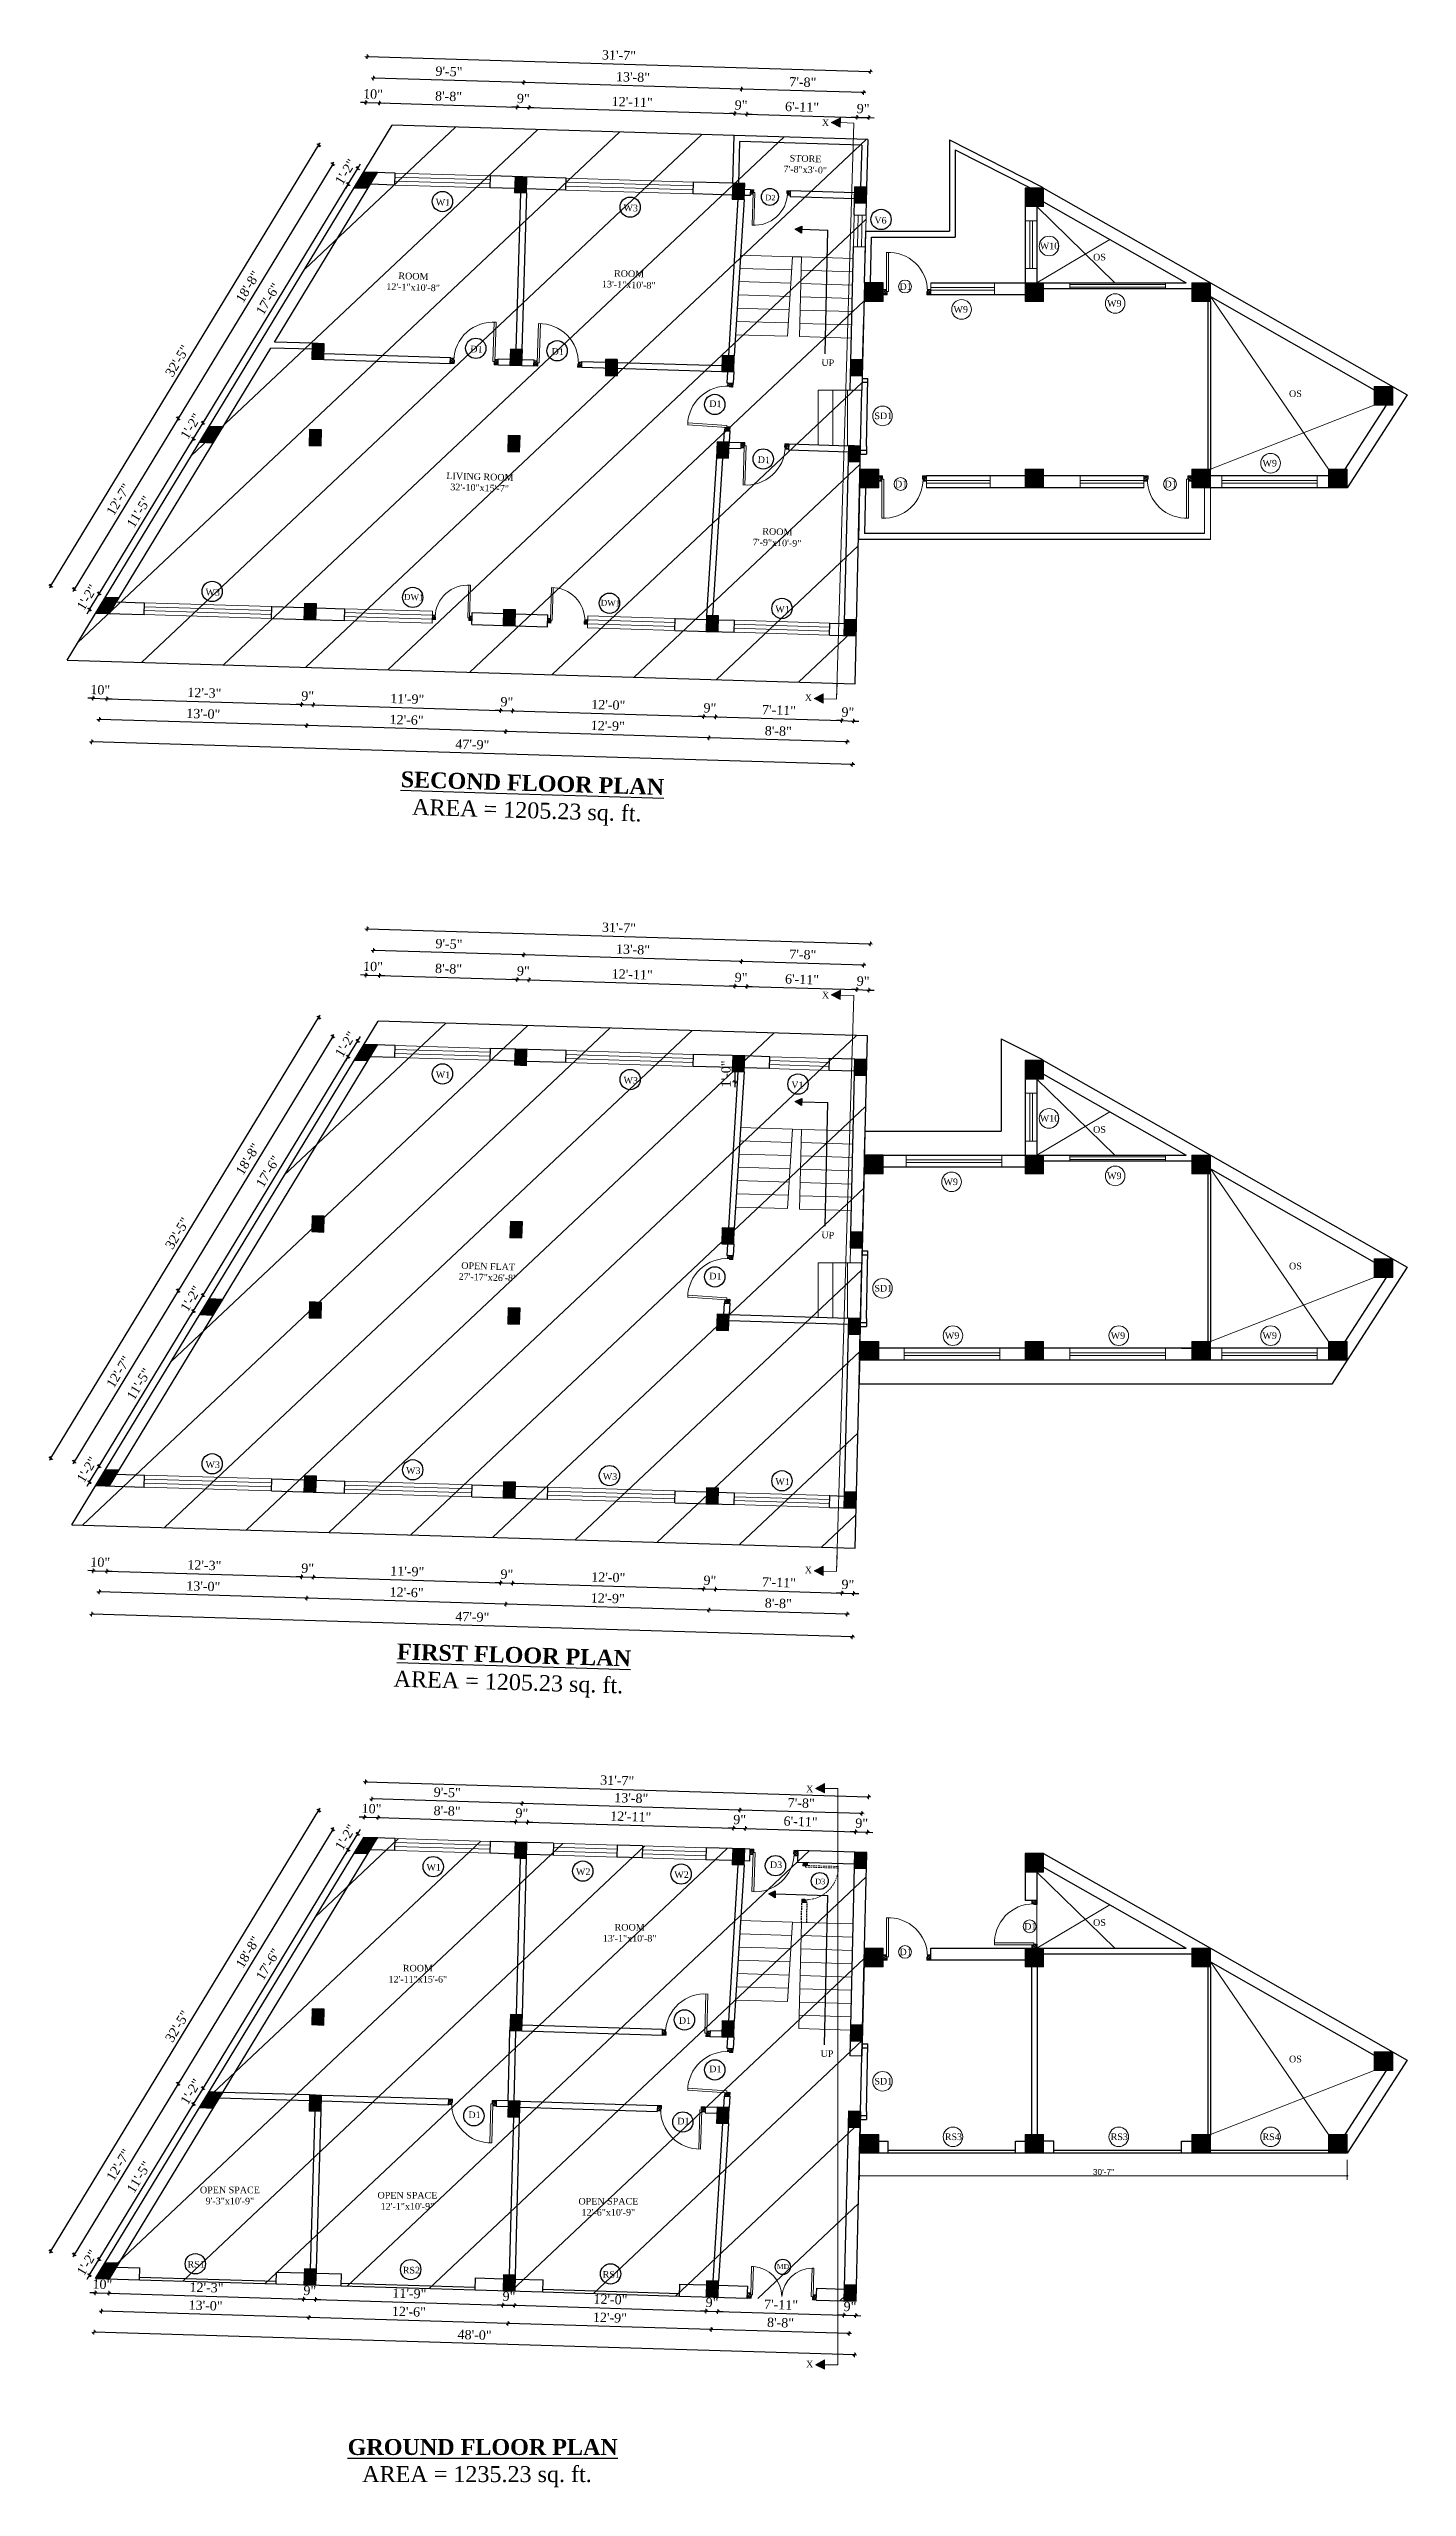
# Model space of a CAD drawing. Header units: inches. Extents: x 4069 to 291496, y -47643 to 12535.
# Drawn here: x 131821 to 132844, y -23437 to -21600 of the extents above; entities that cross this region are included whole.
import ezdxf

# ---------------------------------------------------------------- set-up
doc = ezdxf.new("R2010")
doc.units = ezdxf.units.IN
doc.header["$LTSCALE"] = 5
doc.header["$MEASUREMENT"] = 0
doc.linetypes.add('HIDDEN', pattern=[0.375, 0.25, -0.125])
for name, color, linetype, lineweight in [('A-WALL', 7, 'Continuous', 9), ('Dimension', 7, 'Continuous', 18), ('DOOR', 62, 'Continuous', 0), ('Dw', 2, 'Continuous', 18), ('tefriş', 30, 'Continuous', 9)]:
    doc.layers.add(name, color=color, linetype=linetype, lineweight=lineweight)
doc.layers.add('dim line', color=7, linetype='Continuous', lineweight=15, true_color=0xfab2b2)
doc.layers.add('TEXT', color=6, linetype='Continuous')
doc.layers.add('WALL', color=7, linetype='Continuous')
doc.styles.add('ordinary', font='times.ttf')
doc.styles.get("Standard").update_dxf_attribs({"font": 'arial.ttf'})
doc.dimstyles.new('Copy of 96', dxfattribs={"dimtxt": 7, "dimasz": 4, "dimexe": 0.5, "dimexo": 0.5, "dimgap": 3, "dimtad": 1, "dimdec": 1, "dimzin": 11, "dimdsep": 46, "dimlunit": 4, "dimtxsty": 'ordinary', "dimblk": 'OBLIQUE', "dimcen": 0.09, "dimse1": 1, "dimse2": 1, "dimclrt": 6, "dimazin": 0, "dimtfac": 1, "dimtdec": 1, "dimtix": 1, "dimtmove": 2, "dimatfit": 3, "dimldrblk": 'leader', "dimfxl": 0.5, "dimfxlon": 1, "dimtolj": 1, "dimtzin": 0, "dimarcsym": 0})
doc.dimstyles.new('Standard$0', dxfattribs={"dimtxt": 6, "dimasz": 4, "dimexe": 3, "dimexo": 6, "dimgap": 3, "dimtad": 1, "dimdec": 1, "dimzin": 0, "dimdsep": 46, "dimlunit": 4, "dimtxsty": 'Standard', "dimcen": 0.09, "dimclrd": 6, "dimclre": 6, "dimclrt": 7, "dimadec": 0, "dimazin": 0, "dimtfac": 1, "dimtdec": 1, "dimtix": 1, "dimtofl": 0, "dimtmove": 1, "dimatfit": 3, "dimfxl": 1, "dimtolj": 1, "dimtzin": 0, "dimlwd": 18, "dimlwe": 18, "dimarcsym": 0})

msp = doc.modelspace()

# ---------------------------------------------------------------- texts
at = {"layer": 'TEXT', "style": 'ordinary'}
for s, height, rotation, p in [('W1', 5, 358.29037351, (132112.5507, -21718.32756)), ('W3', 5, 358.29037351, (132253.95133, -21722.54897)), ('D2', 4.1665, 358.28959735, (132360.8322, -21714.38619)), ('V6', 5, 358.29037351, (132442.89364, -21731.83069)), ('D1', 5, 358.28959735, (132138.64344, -21828.88699)), ('D1', 5, 358.29037351, (132199.7951, -21830.71268)), ('UP', 5, 358.28959735, (132403.02665, -21839.13915)), ('D1', 5, 358.28959735, (132318.59226, -21870.02939)), ('D1', 5, 358.29037351, (132355.0673, -21912.22168)), ('W3', 5, 358.29037351, (131939.16929, -22011.91116)), ('DW1', 4.5, 358.29037351, (132088.68314, -22015.38194)), ('DW1', 4.5, 358.29037351, (132236.84474, -22019.80519)), ('W1', 5, 358.29037351, (132368.28443, -22024.72207)), ('W1', 5, 358.29037351, (132112.5507, -22375.29402)), ('W3', 5, 358.29037351, (132253.95133, -22379.51543)), ('V1', 5, 358.29037351, (132380.34375, -22382.9287)), ('UP', 5, 358.28959735, (132403.02665, -22496.1056)), ('D1', 5, 358.28959735, (132318.59226, -22526.99584)), ('W3', 5, 358.29037351, (131939.16929, -22668.87762)), ('W3', 5, 358.29037351, (132090.18115, -22673.38596)), ('W3', 5, 358.29037351, (132238.34275, -22677.80922)), ('W1', 5, 358.29037351, (132368.28443, -22681.68853))]:
    msp.add_text(s, height=height, rotation=rotation, dxfattribs=at).set_placement(p)
for s, height, p in [('W10', 5, (132567.5341, -21751.34604)), ('OS', 5, (132607.6833, -21759.7471)), ('D1', 5, (132461.88499, -21781.90339)), ('W9', 5, (132502.54824, -21799.12339)), ('W9', 5, (132618.21162, -21794.62339)), ('OS', 5, (132755.23599, -21862.57776)), ('SD1', 5, (132442.99798, -21879.28284)), ('D1', 5, (132458.5604, -21930.63979)), ('D1', 5, (132661.44284, -21930.63979)), ('W9', 5, (132735.22091, -21914.94124)), ('W10', 5, (132567.5341, -22408.3125)), ('OS', 5, (132607.6833, -22416.71355)), ('W9', 5, (132494.9851, -22456.08985)), ('W9', 5, (132618.21162, -22451.58985)), ('SD1', 5, (132442.99798, -22536.24929)), ('OS', 5, (132755.23599, -22519.54421)), ('W9', 5, (132496.04405, -22571.9077)), ('W9', 5, (132620.93288, -22571.9077)), ('W9', 5, (132735.22091, -22571.9077)), ('W1', 5, (132105.6643, -22972.26937)), ('W2', 5, (132218.26589, -22975.631)), ('D3', 5, (132364.31623, -22970.41881)), ('W2', 5, (132292.30064, -22977.84126)), ('D3', 4.1665, (132398.36009, -22982.57598)), ('OS', 5, (132607.6833, -23013.89449)), ('D1', 5, (132555.79008, -23016.83021)), ('D1', 5, (132461.88499, -23036.05078)), ('D1', 5, (132295.72401, -23087.72396)), ('D1', 5, (132318.59226, -23124.17678)), ('UP', 5, (132402.44763, -23112.68145)), ('OS', 5, (132755.23599, -23116.72515)), ('SD1', 5, (132442.99798, -23133.43023)), ('D1', 5, (132137.24109, -23158.72653)), ('D1', 5, (132294.59123, -23163.4241)), ('RS3', 5, (132496.04405, -23175.26535)), ('RS3', 5, (132620.93288, -23175.26535)), ('RS4', 5, (132735.22091, -23175.26535)), ('RS1', 5, (131925.68944, -23271.27051)), ('RS2', 5, (132087.84839, -23275.69588)), ('RS1', 5, (132238.39084, -23278.94297)), ('MD', 3.75, (132369.54266, -23272.38615))]:
    msp.add_text(s, height=height, dxfattribs=at).set_placement(p)
at = {"layer": 'TEXT', "char_height": 5, "attachment_point": 8, "rotation": 358.28959735, "style": 'ordinary'}
for s, insert in [('STORE\\P7\'-8"x3\'-0"', (132390.8259, -21693.95821)), ('ROOM\\P12\'-1"x10\'-8"', (132095.53201, -21782.50692)), ('ROOM\\P13\'-1"x10\'-8"', (132257.93083, -21780.62832)), ('LIVING ROOM\\P32\'-10"x15\'-7"', (132145.63754, -21933.48928)), ('ROOM\\P7\'-9"x10\'-9"', (132369.61029, -21974.914)), ('OPEN FLAT\\P27\'-17"x26\'-8"', (132151.80547, -22528.11683))]:
    msp.add_mtext_dynamic_manual_height_columns(s, width=101.5687276, gutter_width=1720.71691, heights=[0], dxfattribs=dict(at, insert=insert))
at = {"layer": 'TEXT', "char_height": 12, "width": 219.8150831, "attachment_point": 8, "rotation": 358.28959735, "style": 'ordinary'}
for s, insert in [('{\\fTimes New Roman|b1|i0|c0|p18;\\LSECOND FLOOR PLAN}', (132185.30358, -22159.52964)), ('AREA = 1205.23 sq. ft.', (132180.99704, -22183.65262)), ('{\\fTimes New Roman|b1|i0|c0|p18;\\LFIRST FLOOR PLAN}', (132171.43597, -22816.08209)), ('AREA = 1205.23 sq. ft.', (132167.12943, -22840.20507))]:
    msp.add_mtext(s, dxfattribs=dict(at, insert=insert))
at = {"layer": 'TEXT', "char_height": 5, "attachment_point": 8, "style": 'ordinary'}
for s, insert in [('ROOM\\P13\'-1"x10\'-8"', (132258.67977, -23025.88949)), ('ROOM\\P12\'-11"x15\'-6"', (132099.18084, -23056.69436)), ('OPEN SPACE\\P9\'-3"x10\'-9"', (131957.63451, -23223.71928)), ('OPEN SPACE\\P12\'-1"x10\'-9"', (132091.35071, -23227.71128)), ('OPEN SPACE\\P12\'-6"x10\'-9"', (132242.67369, -23232.22891))]:
    msp.add_mtext_dynamic_manual_height_columns(s, width=101.5687276, gutter_width=1720.71691, heights=[0], dxfattribs=dict(at, insert=insert))
at = {"layer": 'TEXT', "char_height": 12, "width": 219.8150831, "attachment_point": 8, "style": 'ordinary'}
for s, insert in [('{\\fTimes New Roman|b1|i0|c0|p18;\\LGROUND FLOOR PLAN}', (132148.0349, -23412.5644)), ('AREA = 1235.23 sq. ft.', (132143.72836, -23436.68739))]:
    msp.add_mtext(s, dxfattribs=dict(at, insert=insert))

# ---------------------------------------------------------------- blocks, each defined once
blk = doc.blocks.new('C1a')
at = {"color": 1, "ltscale": 5}
for p, q in [((18657.7, 4625.8), (18648.7, 4625.8)), ((18648.7, 4625.8), (18648.8, 4613.8)), ((18648.8, 4613.8), (18657.8, 4613.8)), ((18657.8, 4613.8), (18657.7, 4625.8))]:
    blk.add_line(p, q, dxfattribs=at)
blk = doc.blocks.new('c2a')
at = {"color": 1, "ltscale": 5}
for p, q in [((18091.6, 4625.8), (18084.8, 4613.8)), ((18084.8, 4613.8), (18095.2, 4613.8)), ((18102, 4625.8), (18091.6, 4625.8)), ((18095.2, 4613.8), (18102, 4625.8))]:
    blk.add_line(p, q, dxfattribs=at)
blk = doc.blocks.new('A$C27B36B59')
at = {"layer": 'DOOR'}
for p, q in [((0, 4), (0, 0)), ((2.5, 4), (0, 4)), ((0, 0), (3, 0)), ((2.5, 2.5), (2.5, 4)), ((3, 2.5), (2.5, 2.5)), ((3, 0), (3, 2.5))]:
    blk.add_line(p, q, dxfattribs=at)
for centre, radius, start, end in [((-1.4, -0.5), 4.75, 22.1411, 72.838), ((1.3, 2.1), 1.64, 45.138, 144.8948), ((2.2, 0.3), 2.49, 83.3149, 152.658), ((0.1, 0.4), 2.05, 349.4875, 93.6805), ((2, -0.5), 2.01, 58.7447, 166.495), ((-0.1, 0.3), 1.13, 343.542, 86.947), ((2.1, -0.4), 1.17, 38.2816, 160.1519)]:
    blk.add_arc(centre, radius, start, end, dxfattribs=at)
blk = doc.blocks.new('D2')
at = {"layer": 'DOOR'}
for p, q in [((74474, 24047.6), (74474, 24018.1)), ((74474, 24047.6), (74475.5, 24047.6)), ((74475.5, 24047.6), (74475.5, 24018.1))]:
    blk.add_line(p, q, dxfattribs=at)
blk.add_arc((74474, 24047.6), 29.5, 180, 272.9146, dxfattribs=at)
at = {"layer": 'DOOR', "xscale": -1, "rotation": 180}
blk.add_blockref('A$C27B36B59', (74442, 24050.1), dxfattribs=at)
at = {"layer": 'DOOR', "rotation": 180}
blk.add_blockref('A$C27B36B59', (74478, 24050.1), dxfattribs=at)
blk = doc.blocks.new('smalldoor hidden')
at = {"layer": 'DOOR', "linetype": 'HIDDEN'}
for p, q in [((9851.6, -757.2), (9876.2, -757.2)), ((9851.6, -758.4), (9851.6, -757.2)), ((9851.6, -758.4), (9876.2, -758.4))]:
    blk.add_line(p, q, dxfattribs=at)
blk.add_arc((9851.6, -758.4), 24.6, 270, 2.9146, dxfattribs=at)
at = {"layer": 'DOOR', "linetype": 'HIDDEN', "yscale": 0.8333000000020547, "zscale": 0.8333000000002357, "rotation": 270}
for p, xscale in [((9849.5, -755.1), 0.8332999999984168), ((9849.5, -785.1), -0.8332999999984168)]:
    blk.add_blockref('A$C27B36B59', p, dxfattribs=dict(at, xscale=xscale))
blk = doc.blocks.new('x-x')
at = {"ltscale": 5}
for points in [[(11364, -701.5), (11364, -694.5), (11357.1, -698.1)], [(11364, -1135.5), (11364, -1128.5), (11357.1, -1132.1)]]:
    blk.add_hatch(color=256, dxfattribs=at).paths.add_polyline_path(points)
for p, q in [((11364, -694.5), (11357.1, -698.1)), ((11364, -701.5), (11364, -694.5)), ((11357.1, -698.1), (11364, -701.5)), ((11374.1, -698.1), (11364, -698.1)), ((11374.1, -698.1), (11374.1, -1132.1)), ((11364, -1128.5), (11357.1, -1132.1)), ((11357.1, -1132.1), (11364, -1135.5)), ((11364, -1135.5), (11364, -1128.5)), ((11374.1, -1132.1), (11364, -1132.1))]:
    blk.add_line(p, q, dxfattribs=at)
at = {"layer": 'A-WALL', "color": 1, "ltscale": 5}
blk.add_line((11374.1, -1120.1), (11374.1, -1132.1), dxfattribs=at)
at = {"layer": 'TEXT', "style": 'ordinary'}
for p in [(11350.1, -701), (11350.1, -1134.1)]:
    blk.add_text('X', height=5, dxfattribs=at).set_placement(p)
blk = doc.blocks.new('oblique')
at = {"color": 0, "lineweight": -2}
blk.add_line((0.25, 0.25), (-0.25, -0.25), dxfattribs=at)
at = {"layer": 'dim line', "lineweight": 9}
for p, q in [((-0.4375, 0), (0.4375, 0)), ((0, 0.4375), (0, -0.4375))]:
    blk.add_line(p, q, dxfattribs=at)
blk = doc.blocks.new('*D3499')
at = {"layer": 'A-WALL', "color": 0, "lineweight": -2, "ltscale": 50, "transparency": 16777216}
blk.add_line((132424, -23320.9), (132320.1, -23317.8), dxfattribs=at)
at = {"layer": 'Defpoints', "color": 0, "ltscale": 50, "transparency": 16777216}
for p in [(132320.8, -23293.4), (132424.8, -23296.5), (132320.1, -23317.8)]:
    blk.add_point(p, dxfattribs=at)
at = {"layer": 'A-WALL', "color": 0, "lineweight": -2, "ltscale": 50, "transparency": 16777216, "xscale": 4, "yscale": 4, "zscale": 4}
for p, rotation in [((132320.1, -23317.8), 178.2899854281403), ((132424, -23320.9), 358.2899854281403)]:
    blk.add_blockref('oblique', p, dxfattribs=dict(at, rotation=rotation))
at = {"layer": 'A-WALL', "color": 6, "ltscale": 50, "transparency": 16777216, "insert": (132372.3, -23312.8), "char_height": 7, "attachment_point": 5, "rotation": 358.29, "style": 'ordinary'}
blk.add_mtext('\\A1;8\'-8"', dxfattribs=at)
blk = doc.blocks.new('_OBLIQUE')
at = {"color": 0, "linetype": 'ByBlock'}
blk.add_line((-0.5, -0.5), (0.5, 0.5), dxfattribs=at)
blk = doc.blocks.new('leader')
at = {"layer": 'Dimension'}
for p, q in [((-4.42, 0), (4.42, 0)), ((0, -4.33), (0, 4.33))]:
    blk.add_line(p, q, dxfattribs=at)
blk = doc.blocks.new('*D3500')
at = {"layer": 'A-WALL', "color": 0, "lineweight": -2, "ltscale": 50, "transparency": 16777216}
blk.add_line((132320.1, -23317.8), (132167.1, -23313.3), dxfattribs=at)
at = {"layer": 'Defpoints', "color": 0, "ltscale": 50, "transparency": 16777216}
for p in [(132167.9, -23288.9), (132320.8, -23293.4), (132167.1, -23313.3)]:
    blk.add_point(p, dxfattribs=at)
at = {"layer": 'A-WALL', "color": 0, "lineweight": -2, "ltscale": 50, "transparency": 16777216, "xscale": 4, "yscale": 4, "zscale": 4}
for p, rotation in [((132167.1, -23313.3), 178.2899854281418), ((132320.1, -23317.8), 358.2899854281418)]:
    blk.add_blockref('oblique', p, dxfattribs=dict(at, rotation=rotation))
at = {"layer": 'A-WALL', "color": 6, "ltscale": 50, "transparency": 16777216, "insert": (132243.8, -23309), "char_height": 7, "attachment_point": 5, "rotation": 358.29, "style": 'ordinary'}
blk.add_mtext('\\A1;12\'-9"', dxfattribs=at)
blk = doc.blocks.new('*D3501')
at = {"layer": 'A-WALL', "color": 0, "lineweight": -2, "ltscale": 50, "transparency": 16777216}
blk.add_line((132167.1, -23313.3), (132017.2, -23308.8), dxfattribs=at)
at = {"layer": 'Defpoints', "color": 0, "ltscale": 50, "transparency": 16777216}
for p in [(132017.9, -23284.4), (132167.9, -23288.9), (132017.2, -23308.8)]:
    blk.add_point(p, dxfattribs=at)
at = {"layer": 'A-WALL', "color": 0, "lineweight": -2, "ltscale": 50, "transparency": 16777216, "xscale": 4, "yscale": 4, "zscale": 4}
for p, rotation in [((132017.2, -23308.8), 178.2899854281418), ((132167.1, -23313.3), 358.2899854281418)]:
    blk.add_blockref('oblique', p, dxfattribs=dict(at, rotation=rotation))
at = {"layer": 'A-WALL', "color": 6, "ltscale": 50, "transparency": 16777216, "insert": (132092.4, -23304.5), "char_height": 7, "attachment_point": 5, "rotation": 358.29, "style": 'ordinary'}
blk.add_mtext('\\A1;12\'-6"', dxfattribs=at)
blk = doc.blocks.new('*D3502')
at = {"layer": 'A-WALL', "color": 0, "lineweight": -2, "ltscale": 50, "transparency": 16777216}
blk.add_line((132017.2, -23308.8), (131861, -23304.1), dxfattribs=at)
at = {"layer": 'Defpoints', "color": 0, "ltscale": 50, "transparency": 16777216}
for p in [(131861.7, -23279.7), (132017.9, -23284.4), (131861, -23304.1)]:
    blk.add_point(p, dxfattribs=at)
at = {"layer": 'A-WALL', "color": 0, "lineweight": -2, "ltscale": 50, "transparency": 16777216, "xscale": 4, "yscale": 4, "zscale": 4}
for p, rotation in [((131861, -23304.1), 178.2899854281418), ((132017.2, -23308.8), 358.2899854281418)]:
    blk.add_blockref('oblique', p, dxfattribs=dict(at, rotation=rotation))
at = {"layer": 'A-WALL', "color": 6, "ltscale": 50, "transparency": 16777216, "insert": (131939.3, -23299.9), "char_height": 7, "attachment_point": 5, "rotation": 358.29, "style": 'ordinary'}
blk.add_mtext('\\A1;13\'-0"', dxfattribs=at)
blk = doc.blocks.new('*D3363')
at = {"layer": 'A-WALL', "color": 0, "lineweight": -2, "ltscale": 50, "transparency": 16777216}
blk.add_line((132428.1, -23337.1), (131855.3, -23320), dxfattribs=at)
at = {"layer": 'Defpoints', "color": 0, "ltscale": 50, "transparency": 16777216}
for p in [(131856.5, -23279.6), (132429.3, -23296.7), (131855.3, -23320)]:
    blk.add_point(p, dxfattribs=at)
at = {"layer": 'A-WALL', "color": 0, "lineweight": -2, "ltscale": 50, "transparency": 16777216, "xscale": 4, "yscale": 4, "zscale": 4}
for p, rotation in [((131855.3, -23320), 178.2899854281418), ((132428.1, -23337.1), 358.2899854281418)]:
    blk.add_blockref('oblique', p, dxfattribs=dict(at, rotation=rotation))
at = {"layer": 'A-WALL', "color": 6, "ltscale": 50, "transparency": 16777216, "insert": (132141.9, -23322), "char_height": 7, "attachment_point": 5, "rotation": 358.29, "style": 'ordinary'}
blk.add_mtext('\\A1;48\'-0"', dxfattribs=at)
blk = doc.blocks.new('*D3503')
at = {"layer": 'A-WALL', "color": 0, "lineweight": -2, "ltscale": 50, "transparency": 16777216}
for p, q in [((131852, -23276.8), (131859.1, -23265)), ((131859.1, -23265), (131861.2, -23261.6)), ((131852, -23276.8), (131849.9, -23280.2))]:
    blk.add_line(p, q, dxfattribs=at)
at = {"layer": 'Defpoints', "color": 0, "ltscale": 50, "transparency": 16777216}
for p in [(131859.1, -23265), (131856.5, -23279.6), (131863.7, -23267.8)]:
    blk.add_point(p, dxfattribs=at)
at = {"layer": 'A-WALL', "color": 0, "lineweight": -2, "ltscale": 50, "transparency": 16777216, "xscale": 4, "yscale": 4, "zscale": 4}
for p, rotation in [((131859.1, -23265), 238.7014709223615), ((131852, -23276.8), 58.70147092236149)]:
    blk.add_blockref('oblique', p, dxfattribs=dict(at, rotation=rotation))
at = {"layer": 'A-WALL', "color": 6, "ltscale": 50, "transparency": 16777216, "insert": (131850, -23267.5), "char_height": 7, "attachment_point": 5, "rotation": 58.7015, "style": 'ordinary'}
blk.add_mtext('\\A1;1\'-2"', dxfattribs=at)
blk = doc.blocks.new('*D3504')
at = {"layer": 'A-WALL', "color": 0, "lineweight": -2, "ltscale": 50, "transparency": 16777216}
blk.add_line((131859.1, -23265), (131930.2, -23148.1), dxfattribs=at)
at = {"layer": 'Defpoints', "color": 0, "ltscale": 50, "transparency": 16777216}
for p in [(131930.2, -23148.1), (131934.8, -23150.8), (131863.7, -23267.8)]:
    blk.add_point(p, dxfattribs=at)
at = {"layer": 'A-WALL', "color": 0, "lineweight": -2, "ltscale": 50, "transparency": 16777216, "xscale": 4, "yscale": 4, "zscale": 4}
for p, rotation in [((131930.2, -23148.1), 58.70147092263777), ((131859.1, -23265), 238.7014709226378)]:
    blk.add_blockref('oblique', p, dxfattribs=dict(at, rotation=rotation))
at = {"layer": 'A-WALL', "color": 6, "ltscale": 50, "transparency": 16777216, "insert": (131889.1, -23203.1), "char_height": 7, "attachment_point": 5, "rotation": 58.7015, "style": 'ordinary'}
blk.add_mtext('\\A1;11\'-5"', dxfattribs=at)
blk = doc.blocks.new('*D3505')
at = {"layer": 'A-WALL', "color": 0, "lineweight": -2, "ltscale": 50, "transparency": 16777216}
for p, q in [((131930.2, -23148.1), (131937.4, -23136.3)), ((131937.4, -23136.3), (131939.5, -23132.9)), ((131930.2, -23148.1), (131928.1, -23151.5))]:
    blk.add_line(p, q, dxfattribs=at)
at = {"layer": 'Defpoints', "color": 0, "ltscale": 50, "transparency": 16777216}
for p in [(131937.4, -23136.3), (131934.8, -23150.8), (131941.9, -23139)]:
    blk.add_point(p, dxfattribs=at)
at = {"layer": 'A-WALL', "color": 0, "lineweight": -2, "ltscale": 50, "transparency": 16777216, "xscale": 4, "yscale": 4, "zscale": 4}
for p, rotation in [((131937.4, -23136.3), 238.7014709226378), ((131930.2, -23148.1), 58.70147092263776)]:
    blk.add_blockref('oblique', p, dxfattribs=dict(at, rotation=rotation))
at = {"layer": 'A-WALL', "color": 6, "ltscale": 50, "transparency": 16777216, "insert": (131928.2, -23138.8), "char_height": 7, "attachment_point": 5, "rotation": 58.7015, "style": 'ordinary'}
blk.add_mtext('\\A1;1\'-2"', dxfattribs=at)
blk = doc.blocks.new('*D3506')
at = {"layer": 'A-WALL', "color": 0, "lineweight": -2, "ltscale": 50, "transparency": 16777216}
blk.add_line((131937.4, -23136.3), (132046.7, -22956.5), dxfattribs=at)
at = {"layer": 'Defpoints', "color": 0, "ltscale": 50, "transparency": 16777216}
for p in [(132046.7, -22956.5), (132051.3, -22959.2), (131941.9, -23139)]:
    blk.add_point(p, dxfattribs=at)
at = {"layer": 'A-WALL', "color": 0, "lineweight": -2, "ltscale": 50, "transparency": 16777216, "xscale": 4, "yscale": 4, "zscale": 4}
for p, rotation in [((132046.7, -22956.5), 58.70147092263777), ((131937.4, -23136.3), 238.7014709226378)]:
    blk.add_blockref('oblique', p, dxfattribs=dict(at, rotation=rotation))
at = {"layer": 'A-WALL', "color": 6, "ltscale": 50, "transparency": 16777216, "insert": (131986.4, -23042.9), "char_height": 7, "attachment_point": 5, "rotation": 58.7015, "style": 'ordinary'}
blk.add_mtext('\\A1;17\'-6"', dxfattribs=at)
blk = doc.blocks.new('*D3507')
at = {"layer": 'A-WALL', "color": 0, "lineweight": -2, "ltscale": 50, "transparency": 16777216}
for p, q in [((132046.7, -22956.5), (132053.9, -22944.7)), ((132053.9, -22944.7), (132056, -22941.2)), ((132046.7, -22956.5), (132044.6, -22959.9))]:
    blk.add_line(p, q, dxfattribs=at)
at = {"layer": 'Defpoints', "color": 0, "ltscale": 50, "transparency": 16777216}
for p in [(132053.9, -22944.7), (132058.4, -22947.4), (132051.3, -22959.2)]:
    blk.add_point(p, dxfattribs=at)
at = {"layer": 'A-WALL', "color": 0, "lineweight": -2, "ltscale": 50, "transparency": 16777216, "xscale": 4, "yscale": 4, "zscale": 4}
for p, rotation in [((132053.9, -22944.7), 238.7014709226378), ((132046.7, -22956.5), 58.70147092263776)]:
    blk.add_blockref('oblique', p, dxfattribs=dict(at, rotation=rotation))
at = {"layer": 'A-WALL', "color": 6, "ltscale": 50, "transparency": 16777216, "insert": (132044.7, -22947.2), "char_height": 7, "attachment_point": 5, "rotation": 58.7015, "style": 'ordinary'}
blk.add_mtext('\\A1;1\'-2"', dxfattribs=at)
blk = doc.blocks.new('*D3508')
at = {"layer": 'A-WALL', "color": 0, "lineweight": -2, "ltscale": 50, "transparency": 16777216}
blk.add_line((132035.1, -22941.3), (131918.6, -23132.9), dxfattribs=at)
at = {"layer": 'Defpoints', "color": 0, "ltscale": 50, "transparency": 16777216}
for p in [(132054.9, -22953.3), (131918.6, -23132.9), (131938.4, -23144.9)]:
    blk.add_point(p, dxfattribs=at)
at = {"layer": 'A-WALL', "color": 0, "lineweight": -2, "ltscale": 50, "transparency": 16777216, "xscale": 4, "yscale": 4, "zscale": 4}
for p, rotation in [((132035.1, -22941.3), 58.7014709224049), ((131918.6, -23132.9), 238.7014709224049)]:
    blk.add_blockref('oblique', p, dxfattribs=dict(at, rotation=rotation))
at = {"layer": 'A-WALL', "color": 6, "ltscale": 50, "transparency": 16777216, "insert": (131971.2, -23033.7), "char_height": 7, "attachment_point": 5, "rotation": 58.7015, "style": 'ordinary'}
blk.add_mtext('\\A1;18\'-8"', dxfattribs=at)
blk = doc.blocks.new('*D3509')
at = {"layer": 'A-WALL', "color": 0, "lineweight": -2, "ltscale": 50, "transparency": 16777216}
blk.add_line((131918.6, -23132.9), (131840.3, -23261.6), dxfattribs=at)
at = {"layer": 'Defpoints', "color": 0, "ltscale": 50, "transparency": 16777216}
for p in [(131938.4, -23144.9), (131840.3, -23261.6), (131860.1, -23273.7)]:
    blk.add_point(p, dxfattribs=at)
at = {"layer": 'A-WALL', "color": 0, "lineweight": -2, "ltscale": 50, "transparency": 16777216, "xscale": 4, "yscale": 4, "zscale": 4}
for p, rotation in [((131918.6, -23132.9), 58.70147092263783), ((131840.3, -23261.6), 238.7014709226378)]:
    blk.add_blockref('oblique', p, dxfattribs=dict(at, rotation=rotation))
at = {"layer": 'A-WALL', "color": 6, "ltscale": 50, "transparency": 16777216, "insert": (131873.8, -23193.9), "char_height": 7, "attachment_point": 5, "rotation": 58.7015, "style": 'ordinary'}
blk.add_mtext('\\A1;12\'-7"', dxfattribs=at)
blk = doc.blocks.new('*D3364')
at = {"layer": 'A-WALL', "color": 0, "lineweight": -2, "ltscale": 50, "transparency": 16777216}
blk.add_line((131822.7, -23259), (132024.7, -22926.9), dxfattribs=at)
at = {"layer": 'Defpoints', "color": 0, "ltscale": 50, "transparency": 16777216}
for p in [(132024.7, -22926.9), (132058.4, -22947.4), (131856.5, -23279.6)]:
    blk.add_point(p, dxfattribs=at)
at = {"layer": 'A-WALL', "color": 0, "lineweight": -2, "ltscale": 50, "transparency": 16777216, "xscale": 4, "yscale": 4, "zscale": 4}
for p, rotation in [((132024.7, -22926.9), 58.70147092240745), ((131822.7, -23259), 238.7014709224074)]:
    blk.add_blockref('oblique', p, dxfattribs=dict(at, rotation=rotation))
at = {"layer": 'A-WALL', "color": 6, "ltscale": 50, "transparency": 16777216, "insert": (131918.1, -23089.6), "char_height": 7, "attachment_point": 5, "rotation": 58.7015, "style": 'ordinary'}
blk.add_mtext('\\A1;32\'-5"', dxfattribs=at)
blk = doc.blocks.new('*D3510')
at = {"layer": 'A-WALL', "color": 0, "lineweight": -2, "ltscale": 50, "transparency": 16777216}
for p, q in [((132058.9, -22932.1), (132054.9, -22932)), ((132058.9, -22932.1), (132069.2, -22932.4)), ((132069.2, -22932.4), (132073.2, -22932.6))]:
    blk.add_line(p, q, dxfattribs=at)
at = {"layer": 'Defpoints', "color": 0, "ltscale": 50, "transparency": 16777216}
for p in [(132069.2, -22932.4), (132058.4, -22947.4), (132068.8, -22947.7)]:
    blk.add_point(p, dxfattribs=at)
at = {"layer": 'A-WALL', "color": 0, "lineweight": -2, "ltscale": 50, "transparency": 16777216, "xscale": 4, "yscale": 4, "zscale": 4}
for p, rotation in [((132058.9, -22932.1), 358.2899854281607), ((132069.2, -22932.4), 178.2899854281607)]:
    blk.add_blockref('oblique', p, dxfattribs=dict(at, rotation=rotation))
at = {"layer": 'A-WALL', "color": 6, "ltscale": 50, "transparency": 16777216, "insert": (132064.3, -22925.7), "char_height": 7, "attachment_point": 5, "rotation": 358.29, "style": 'ordinary'}
blk.add_mtext('\\A1;10"', dxfattribs=at)
blk = doc.blocks.new('*D3511')
at = {"layer": 'A-WALL', "color": 0, "lineweight": -2, "ltscale": 50, "transparency": 16777216}
blk.add_line((132069.2, -22932.4), (132172.8, -22935.5), dxfattribs=at)
at = {"layer": 'Defpoints', "color": 0, "ltscale": 50, "transparency": 16777216}
for p in [(132172.8, -22935.5), (132068.8, -22947.7), (132172.4, -22950.8)]:
    blk.add_point(p, dxfattribs=at)
at = {"layer": 'A-WALL', "color": 0, "lineweight": -2, "ltscale": 50, "transparency": 16777216, "xscale": 4, "yscale": 4, "zscale": 4}
for p, rotation in [((132069.2, -22932.4), 178.2899854281418), ((132172.8, -22935.5), 358.2899854281418)]:
    blk.add_blockref('oblique', p, dxfattribs=dict(at, rotation=rotation))
at = {"layer": 'A-WALL', "color": 6, "ltscale": 50, "transparency": 16777216, "insert": (132121.2, -22927.4), "char_height": 7, "attachment_point": 5, "rotation": 358.29, "style": 'ordinary'}
blk.add_mtext('\\A1;8\'-8"', dxfattribs=at)
blk = doc.blocks.new('*D3512')
at = {"layer": 'A-WALL', "color": 0, "lineweight": -2, "ltscale": 50, "transparency": 16777216}
for p, q in [((132172.8, -22935.5), (132168.8, -22935.4)), ((132172.8, -22935.5), (132181.8, -22935.8)), ((132181.8, -22935.8), (132185.8, -22935.9))]:
    blk.add_line(p, q, dxfattribs=at)
at = {"layer": 'Defpoints', "color": 0, "ltscale": 50, "transparency": 16777216}
for p in [(132172.4, -22950.8), (132181.4, -22951.1), (132181.8, -22935.8)]:
    blk.add_point(p, dxfattribs=at)
at = {"layer": 'A-WALL', "color": 0, "lineweight": -2, "ltscale": 50, "transparency": 16777216, "xscale": 4, "yscale": 4, "zscale": 4}
for p, rotation in [((132172.8, -22935.5), 358.2899854281418), ((132181.8, -22935.8), 178.2899854281418)]:
    blk.add_blockref('oblique', p, dxfattribs=dict(at, rotation=rotation))
at = {"layer": 'A-WALL', "color": 6, "ltscale": 50, "transparency": 16777216, "insert": (132177.5, -22929.1), "char_height": 7, "attachment_point": 5, "rotation": 358.29, "style": 'ordinary'}
blk.add_mtext('\\A1;9"', dxfattribs=at)
blk = doc.blocks.new('*D3513')
at = {"layer": 'A-WALL', "color": 0, "lineweight": -2, "ltscale": 50, "transparency": 16777216}
blk.add_line((132181.8, -22935.8), (132336.8, -22940.4), dxfattribs=at)
at = {"layer": 'Defpoints', "color": 0, "ltscale": 50, "transparency": 16777216}
for p in [(132181.4, -22951.1), (132336.8, -22940.4), (132336.3, -22955.7)]:
    blk.add_point(p, dxfattribs=at)
at = {"layer": 'A-WALL', "color": 0, "lineweight": -2, "ltscale": 50, "transparency": 16777216, "xscale": 4, "yscale": 4, "zscale": 4}
for p, rotation in [((132181.8, -22935.8), 178.2899854281418), ((132336.8, -22940.4), 358.2899854281418)]:
    blk.add_blockref('oblique', p, dxfattribs=dict(at, rotation=rotation))
at = {"layer": 'A-WALL', "color": 6, "ltscale": 50, "transparency": 16777216, "insert": (132259.5, -22931.6), "char_height": 7, "attachment_point": 5, "rotation": 358.29, "style": 'ordinary'}
blk.add_mtext('\\A1;12\'-11"', dxfattribs=at)
blk = doc.blocks.new('*D3514')
at = {"layer": 'A-WALL', "color": 0, "lineweight": -2, "ltscale": 50, "transparency": 16777216}
for p, q in [((132336.8, -22940.4), (132332.8, -22940.3)), ((132336.8, -22940.4), (132345.8, -22940.7)), ((132345.8, -22940.7), (132349.8, -22940.8))]:
    blk.add_line(p, q, dxfattribs=at)
at = {"layer": 'Defpoints', "color": 0, "ltscale": 50, "transparency": 16777216}
for p in [(132345.8, -22940.7), (132336.3, -22955.7), (132345.3, -22956)]:
    blk.add_point(p, dxfattribs=at)
at = {"layer": 'A-WALL', "color": 0, "lineweight": -2, "ltscale": 50, "transparency": 16777216, "xscale": 4, "yscale": 4, "zscale": 4}
for p, rotation in [((132336.8, -22940.4), 358.2899854281418), ((132345.8, -22940.7), 178.2899854281418)]:
    blk.add_blockref('oblique', p, dxfattribs=dict(at, rotation=rotation))
at = {"layer": 'A-WALL', "color": 6, "ltscale": 50, "transparency": 16777216, "insert": (132341.5, -22934), "char_height": 7, "attachment_point": 5, "rotation": 358.29, "style": 'ordinary'}
blk.add_mtext('\\A1;9"', dxfattribs=at)
blk = doc.blocks.new('*D3515')
at = {"layer": 'A-WALL', "color": 0, "lineweight": -2, "ltscale": 50, "transparency": 16777216}
blk.add_line((132345.8, -22940.7), (132428.7, -22943.2), dxfattribs=at)
at = {"layer": 'Defpoints', "color": 0, "ltscale": 50, "transparency": 16777216}
for p in [(132428.7, -22943.2), (132345.3, -22956), (132428.3, -22958.5)]:
    blk.add_point(p, dxfattribs=at)
at = {"layer": 'A-WALL', "color": 0, "lineweight": -2, "ltscale": 50, "transparency": 16777216, "xscale": 4, "yscale": 4, "zscale": 4}
for p, rotation in [((132345.8, -22940.7), 178.2899854281418), ((132428.7, -22943.2), 358.2899854281418)]:
    blk.add_blockref('oblique', p, dxfattribs=dict(at, rotation=rotation))
at = {"layer": 'A-WALL', "color": 6, "ltscale": 50, "transparency": 16777216, "insert": (132387.4, -22935.4), "char_height": 7, "attachment_point": 5, "rotation": 358.29, "style": 'ordinary'}
blk.add_mtext('\\A1;6\'-11"', dxfattribs=at)
blk = doc.blocks.new('*D3516')
at = {"layer": 'A-WALL', "color": 0, "lineweight": -2, "ltscale": 50, "transparency": 16777216}
for p, q in [((132428.7, -22943.2), (132424.7, -22943.1)), ((132428.7, -22943.2), (132437.7, -22943.4)), ((132437.7, -22943.4), (132441.7, -22943.6))]:
    blk.add_line(p, q, dxfattribs=at)
at = {"layer": 'Defpoints', "color": 0, "ltscale": 50, "transparency": 16777216}
for p in [(132437.7, -22943.4), (132428.3, -22958.5), (132437.3, -22958.7)]:
    blk.add_point(p, dxfattribs=at)
at = {"layer": 'A-WALL', "color": 0, "lineweight": -2, "ltscale": 50, "transparency": 16777216, "xscale": 4, "yscale": 4, "zscale": 4}
for p, rotation in [((132428.7, -22943.2), 358.2899854281418), ((132437.7, -22943.4), 178.2899854281418)]:
    blk.add_blockref('oblique', p, dxfattribs=dict(at, rotation=rotation))
at = {"layer": 'A-WALL', "color": 6, "ltscale": 50, "transparency": 16777216, "insert": (132433.4, -22936.7), "char_height": 7, "attachment_point": 5, "rotation": 358.29, "style": 'ordinary'}
blk.add_mtext('\\A1;9"', dxfattribs=at)
blk = doc.blocks.new('*D3517')
at = {"layer": 'A-WALL', "color": 0, "lineweight": -2, "ltscale": 50, "transparency": 16777216}
blk.add_line((132433.6, -22929.4), (132341.7, -22926.7), dxfattribs=at)
at = {"layer": 'Defpoints', "color": 0, "ltscale": 50, "transparency": 16777216}
for p in [(132341.7, -22926.7), (132340.8, -22955.9), (132432.8, -22958.6)]:
    blk.add_point(p, dxfattribs=at)
at = {"layer": 'A-WALL', "color": 0, "lineweight": -2, "ltscale": 50, "transparency": 16777216, "xscale": 4, "yscale": 4, "zscale": 4}
for p, rotation in [((132341.7, -22926.7), 178.2899854281411), ((132433.6, -22929.4), 358.2899854281411)]:
    blk.add_blockref('oblique', p, dxfattribs=dict(at, rotation=rotation))
at = {"layer": 'A-WALL', "color": 6, "ltscale": 50, "transparency": 16777216, "insert": (132387.9, -22921.5), "char_height": 7, "attachment_point": 5, "rotation": 358.29, "style": 'ordinary'}
blk.add_mtext('\\A1;7\'-8"', dxfattribs=at)
blk = doc.blocks.new('*D3518')
at = {"layer": 'A-WALL', "color": 0, "lineweight": -2, "ltscale": 50, "transparency": 16777216}
blk.add_line((132341.7, -22926.7), (132177.8, -22921.8), dxfattribs=at)
at = {"layer": 'Defpoints', "color": 0, "ltscale": 50, "transparency": 16777216}
for p in [(132177.8, -22921.8), (132176.9, -22951), (132340.8, -22955.9)]:
    blk.add_point(p, dxfattribs=at)
at = {"layer": 'A-WALL', "color": 0, "lineweight": -2, "ltscale": 50, "transparency": 16777216, "xscale": 4, "yscale": 4, "zscale": 4}
for p, rotation in [((132177.8, -22921.8), 178.2899854281418), ((132341.7, -22926.7), 358.2899854281418)]:
    blk.add_blockref('oblique', p, dxfattribs=dict(at, rotation=rotation))
at = {"layer": 'A-WALL', "color": 6, "ltscale": 50, "transparency": 16777216, "insert": (132259.9, -22917.7), "char_height": 7, "attachment_point": 5, "rotation": 358.29, "style": 'ordinary'}
blk.add_mtext('\\A1;13\'-8"', dxfattribs=at)
blk = doc.blocks.new('*D3519')
at = {"layer": 'A-WALL', "color": 0, "lineweight": -2, "ltscale": 50, "transparency": 16777216}
blk.add_line((132177.8, -22921.8), (132064.5, -22918.4), dxfattribs=at)
at = {"layer": 'Defpoints', "color": 0, "ltscale": 50, "transparency": 16777216}
for p in [(132064.5, -22918.4), (132063.6, -22947.6), (132176.9, -22951)]:
    blk.add_point(p, dxfattribs=at)
at = {"layer": 'A-WALL', "color": 0, "lineweight": -2, "ltscale": 50, "transparency": 16777216, "xscale": 4, "yscale": 4, "zscale": 4}
for p, rotation in [((132064.5, -22918.4), 178.2899854281418), ((132177.8, -22921.8), 358.2899854281418)]:
    blk.add_blockref('oblique', p, dxfattribs=dict(at, rotation=rotation))
at = {"layer": 'A-WALL', "color": 6, "ltscale": 50, "transparency": 16777216, "insert": (132121.3, -22913.5), "char_height": 7, "attachment_point": 5, "rotation": 358.29, "style": 'ordinary'}
blk.add_mtext('\\A1;9\'-5"', dxfattribs=at)
blk = doc.blocks.new('*D3365')
at = {"layer": 'A-WALL', "color": 0, "lineweight": -2, "ltscale": 50, "transparency": 16777216}
blk.add_line((132059.7, -22905.4), (132438.5, -22916.7), dxfattribs=at)
at = {"layer": 'Defpoints', "color": 0, "ltscale": 50, "transparency": 16777216}
for p in [(132438.5, -22916.7), (132058.4, -22947.4), (132437.3, -22958.7)]:
    blk.add_point(p, dxfattribs=at)
at = {"layer": 'A-WALL', "color": 0, "lineweight": -2, "ltscale": 50, "transparency": 16777216, "xscale": 4, "yscale": 4, "zscale": 4}
for p, rotation in [((132059.7, -22905.4), 178.2899854281418), ((132438.5, -22916.7), 358.2899854281418)]:
    blk.add_blockref('oblique', p, dxfattribs=dict(at, rotation=rotation))
at = {"layer": 'A-WALL', "color": 6, "ltscale": 50, "transparency": 16777216, "insert": (132249.3, -22904.5), "char_height": 7, "attachment_point": 5, "rotation": 358.29, "style": 'ordinary'}
blk.add_mtext('\\A1;31\'-7"', dxfattribs=at)
blk = doc.blocks.new('*D3366')
at = {"layer": 'A-WALL', "color": 0, "lineweight": -2, "ltscale": 50, "transparency": 16777216}
for p, q in [((131856.2, -23290.3), (131852.2, -23290.2)), ((131856.2, -23290.3), (131866.5, -23290.6)), ((131866.5, -23290.6), (131870.5, -23290.7))]:
    blk.add_line(p, q, dxfattribs=at)
at = {"layer": 'Defpoints', "color": 0, "ltscale": 50, "transparency": 16777216}
for p in [(131856.5, -23279.6), (131866.9, -23279.9), (131866.5, -23290.6)]:
    blk.add_point(p, dxfattribs=at)
at = {"layer": 'A-WALL', "color": 0, "lineweight": -2, "ltscale": 50, "transparency": 16777216, "xscale": 4, "yscale": 4, "zscale": 4}
for p, rotation in [((131856.2, -23290.3), 358.2899854281418), ((131866.5, -23290.6), 178.2899854281418)]:
    blk.add_blockref('oblique', p, dxfattribs=dict(at, rotation=rotation))
at = {"layer": 'A-WALL', "color": 6, "ltscale": 50, "transparency": 16777216, "insert": (131861.6, -23283.9), "char_height": 7, "attachment_point": 5, "rotation": 358.29, "style": 'ordinary'}
blk.add_mtext('\\A1;10"', dxfattribs=at)
blk = doc.blocks.new('*D3367')
at = {"layer": 'A-WALL', "color": 0, "lineweight": -2, "ltscale": 50, "transparency": 16777216}
blk.add_line((131866.5, -23290.6), (132013.1, -23295), dxfattribs=at)
at = {"layer": 'Defpoints', "color": 0, "ltscale": 50, "transparency": 16777216}
for p in [(131866.9, -23279.9), (132013.4, -23284.2), (132013.1, -23295)]:
    blk.add_point(p, dxfattribs=at)
at = {"layer": 'A-WALL', "color": 0, "lineweight": -2, "ltscale": 50, "transparency": 16777216, "xscale": 4, "yscale": 4, "zscale": 4}
for p, rotation in [((131866.5, -23290.6), 178.2899854281418), ((132013.1, -23295), 358.2899854281418)]:
    blk.add_blockref('oblique', p, dxfattribs=dict(at, rotation=rotation))
at = {"layer": 'A-WALL', "color": 6, "ltscale": 50, "transparency": 16777216, "insert": (131940, -23286.3), "char_height": 7, "attachment_point": 5, "rotation": 358.29, "style": 'ordinary'}
blk.add_mtext('\\A1;12\'-3"', dxfattribs=at)
blk = doc.blocks.new('*D3368')
at = {"layer": 'A-WALL', "color": 0, "lineweight": -2, "ltscale": 50, "transparency": 16777216}
for p, q in [((132013.1, -23295), (132009.1, -23294.9)), ((132013.1, -23295), (132022.1, -23295.3)), ((132022.1, -23295.3), (132026.1, -23295.4))]:
    blk.add_line(p, q, dxfattribs=at)
at = {"layer": 'Defpoints', "color": 0, "ltscale": 50, "transparency": 16777216}
for p in [(132013.4, -23284.2), (132022.4, -23284.5), (132022.1, -23295.3)]:
    blk.add_point(p, dxfattribs=at)
at = {"layer": 'A-WALL', "color": 0, "lineweight": -2, "ltscale": 50, "transparency": 16777216, "xscale": 4, "yscale": 4, "zscale": 4}
for p, rotation in [((132013.1, -23295), 358.2899854281418), ((132022.1, -23295.3), 178.2899854281418)]:
    blk.add_blockref('oblique', p, dxfattribs=dict(at, rotation=rotation))
at = {"layer": 'A-WALL', "color": 6, "ltscale": 50, "transparency": 16777216, "insert": (132017.8, -23288.6), "char_height": 7, "attachment_point": 5, "rotation": 358.29, "style": 'ordinary'}
blk.add_mtext('\\A1;9"', dxfattribs=at)
blk = doc.blocks.new('*D3369')
at = {"layer": 'A-WALL', "color": 0, "lineweight": -2, "ltscale": 50, "transparency": 16777216}
blk.add_line((132022.1, -23295.3), (132163.1, -23299.5), dxfattribs=at)
at = {"layer": 'Defpoints', "color": 0, "ltscale": 50, "transparency": 16777216}
for p in [(132022.4, -23284.5), (132163.1, -23299.5), (132163.4, -23288.7)]:
    blk.add_point(p, dxfattribs=at)
at = {"layer": 'A-WALL', "color": 0, "lineweight": -2, "ltscale": 50, "transparency": 16777216, "xscale": 4, "yscale": 4, "zscale": 4}
for p, rotation in [((132022.1, -23295.3), 178.2899854281418), ((132163.1, -23299.5), 358.2899854281418)]:
    blk.add_blockref('oblique', p, dxfattribs=dict(at, rotation=rotation))
at = {"layer": 'A-WALL', "color": 6, "ltscale": 50, "transparency": 16777216, "insert": (132092.8, -23290.8), "char_height": 7, "attachment_point": 5, "rotation": 358.29, "style": 'ordinary'}
blk.add_mtext('\\A1;11\'-9"', dxfattribs=at)
blk = doc.blocks.new('*D3370')
at = {"layer": 'A-WALL', "color": 0, "lineweight": -2, "ltscale": 50, "transparency": 16777216}
for p, q in [((132163.1, -23299.5), (132159.1, -23299.4)), ((132163.1, -23299.5), (132172.1, -23299.7)), ((132172.1, -23299.7), (132176.1, -23299.9))]:
    blk.add_line(p, q, dxfattribs=at)
at = {"layer": 'Defpoints', "color": 0, "ltscale": 50, "transparency": 16777216}
for p in [(132163.4, -23288.7), (132172.1, -23299.7), (132172.4, -23289)]:
    blk.add_point(p, dxfattribs=at)
at = {"layer": 'A-WALL', "color": 0, "lineweight": -2, "ltscale": 50, "transparency": 16777216, "xscale": 4, "yscale": 4, "zscale": 4}
for p, rotation in [((132163.1, -23299.5), 358.2899854281418), ((132172.1, -23299.7), 178.2899854281418)]:
    blk.add_blockref('oblique', p, dxfattribs=dict(at, rotation=rotation))
at = {"layer": 'A-WALL', "color": 6, "ltscale": 50, "transparency": 16777216, "insert": (132167.8, -23293), "char_height": 7, "attachment_point": 5, "rotation": 358.29, "style": 'ordinary'}
blk.add_mtext('\\A1;9"', dxfattribs=at)
blk = doc.blocks.new('*D3371')
at = {"layer": 'A-WALL', "color": 0, "lineweight": -2, "ltscale": 50, "transparency": 16777216}
blk.add_line((132172.1, -23299.7), (132316, -23304), dxfattribs=at)
at = {"layer": 'Defpoints', "color": 0, "ltscale": 50, "transparency": 16777216}
for p in [(132172.4, -23289), (132316.3, -23293.3), (132316, -23304)]:
    blk.add_point(p, dxfattribs=at)
at = {"layer": 'A-WALL', "color": 0, "lineweight": -2, "ltscale": 50, "transparency": 16777216, "xscale": 4, "yscale": 4, "zscale": 4}
for p, rotation in [((132172.1, -23299.7), 178.2899854281418), ((132316, -23304), 358.2899854281418)]:
    blk.add_blockref('oblique', p, dxfattribs=dict(at, rotation=rotation))
at = {"layer": 'A-WALL', "color": 6, "ltscale": 50, "transparency": 16777216, "insert": (132244.2, -23295.3), "char_height": 7, "attachment_point": 5, "rotation": 358.29, "style": 'ordinary'}
blk.add_mtext('\\A1;12\'-0"', dxfattribs=at)
blk = doc.blocks.new('*D3372')
at = {"layer": 'A-WALL', "color": 0, "lineweight": -2, "ltscale": 50, "transparency": 16777216}
for p, q in [((132316, -23304), (132312, -23303.9)), ((132316, -23304), (132325, -23304.3)), ((132325, -23304.3), (132329, -23304.4))]:
    blk.add_line(p, q, dxfattribs=at)
at = {"layer": 'Defpoints', "color": 0, "ltscale": 50, "transparency": 16777216}
for p in [(132316.3, -23293.3), (132325.3, -23293.6), (132325, -23304.3)]:
    blk.add_point(p, dxfattribs=at)
at = {"layer": 'A-WALL', "color": 0, "lineweight": -2, "ltscale": 50, "transparency": 16777216, "xscale": 4, "yscale": 4, "zscale": 4}
for p, rotation in [((132316, -23304), 358.2899854281418), ((132325, -23304.3), 178.2899854281418)]:
    blk.add_blockref('oblique', p, dxfattribs=dict(at, rotation=rotation))
at = {"layer": 'A-WALL', "color": 6, "ltscale": 50, "transparency": 16777216, "insert": (132320.7, -23297.6), "char_height": 7, "attachment_point": 5, "rotation": 358.29, "style": 'ordinary'}
blk.add_mtext('\\A1;9"', dxfattribs=at)
blk = doc.blocks.new('*D3373')
at = {"layer": 'A-WALL', "color": 0, "lineweight": -2, "ltscale": 50, "transparency": 16777216}
blk.add_line((132325, -23304.3), (132419.9, -23307.1), dxfattribs=at)
at = {"layer": 'Defpoints', "color": 0, "ltscale": 50, "transparency": 16777216}
for p in [(132325.3, -23293.6), (132420.3, -23296.4), (132419.9, -23307.1)]:
    blk.add_point(p, dxfattribs=at)
at = {"layer": 'A-WALL', "color": 0, "lineweight": -2, "ltscale": 50, "transparency": 16777216, "xscale": 4, "yscale": 4, "zscale": 4}
for p, rotation in [((132325, -23304.3), 178.2899854281418), ((132419.9, -23307.1), 358.2899854281418)]:
    blk.add_blockref('oblique', p, dxfattribs=dict(at, rotation=rotation))
at = {"layer": 'A-WALL', "color": 6, "ltscale": 50, "transparency": 16777216, "insert": (132372.7, -23299.2), "char_height": 7, "attachment_point": 5, "rotation": 358.29, "style": 'ordinary'}
blk.add_mtext('\\A1;7\'-11"', dxfattribs=at)
blk = doc.blocks.new('*D3520')
at = {"layer": 'A-WALL', "color": 0, "lineweight": -2, "ltscale": 50, "transparency": 16777216}
for p, q in [((132419.9, -23307.1), (132415.9, -23307)), ((132419.9, -23307.1), (132428.9, -23307.4)), ((132428.9, -23307.4), (132432.9, -23307.5))]:
    blk.add_line(p, q, dxfattribs=at)
at = {"layer": 'Defpoints', "color": 0, "ltscale": 50, "transparency": 16777216}
for p in [(132420.3, -23296.4), (132429.3, -23296.7), (132428.9, -23307.4)]:
    blk.add_point(p, dxfattribs=at)
at = {"layer": 'A-WALL', "color": 0, "lineweight": -2, "ltscale": 50, "transparency": 16777216, "xscale": 4, "yscale": 4, "zscale": 4}
for p, rotation in [((132419.9, -23307.1), 358.2899854281418), ((132428.9, -23307.4), 178.2899854281418)]:
    blk.add_blockref('oblique', p, dxfattribs=dict(at, rotation=rotation))
at = {"layer": 'A-WALL', "color": 6, "ltscale": 50, "transparency": 16777216, "insert": (132424.6, -23300.7), "char_height": 7, "attachment_point": 5, "rotation": 358.29, "style": 'ordinary'}
blk.add_mtext('\\A1;9"', dxfattribs=at)
blk = doc.blocks.new('*D5143')
at = {"layer": 'A-WALL', "color": 47, "lineweight": 0, "ltscale": 5, "transparency": 16777216}
for p, q in [((132431.9, -23190.1), (132431.9, -23205.1)), ((132799, -23190.1), (132799, -23205.1))]:
    blk.add_line(p, q, dxfattribs=at)
at = {"layer": 'A-WALL', "color": 33, "lineweight": 0, "ltscale": 5, "transparency": 16777216}
blk.add_line((132799, -23202.1), (132431.9, -23202.1), dxfattribs=at)
at = {"layer": 'Defpoints', "color": 0, "ltscale": 5, "transparency": 16777216}
for p in [(132431.9, -23185.1), (132799, -23185.1), (132431.9, -23202.1)]:
    blk.add_point(p, dxfattribs=at)
at = {"layer": 'A-WALL', "color": 33, "lineweight": 0, "ltscale": 5, "transparency": 16777216, "xscale": 2, "yscale": 2, "zscale": 2, "rotation": 180}
blk.add_blockref('oblique', (132431.9, -23202.1), dxfattribs=at)
at = {"layer": 'A-WALL', "color": 33, "lineweight": 0, "ltscale": 5, "transparency": 16777216, "xscale": 2, "yscale": 2, "zscale": 2}
blk.add_blockref('oblique', (132799, -23202.1), dxfattribs=at)
at = {"layer": 'A-WALL', "color": 7, "ltscale": 5, "transparency": 16777216, "insert": (132615.5, -23199.3), "char_height": 4.5, "attachment_point": 5}
blk.add_mtext('\\A1;30\'-7"', dxfattribs=at)
blk = doc.blocks.new('*D3374')
at = {"layer": 'A-WALL', "color": 0, "lineweight": -2, "ltscale": 50, "transparency": 16777216}
blk.add_line((132422.4, -22779.2), (132318.4, -22776.1), dxfattribs=at)
at = {"layer": 'Defpoints', "color": 0, "ltscale": 50, "transparency": 16777216}
for p in [(132320.8, -22696.2), (132424.8, -22699.3), (132318.4, -22776.1)]:
    blk.add_point(p, dxfattribs=at)
at = {"layer": 'A-WALL', "color": 0, "lineweight": -2, "ltscale": 50, "transparency": 16777216, "xscale": 4, "yscale": 4, "zscale": 4}
for p, rotation in [((132318.4, -22776.1), 178.2899854281383), ((132422.4, -22779.2), 358.2899854281382)]:
    blk.add_blockref('oblique', p, dxfattribs=dict(at, rotation=rotation))
at = {"layer": 'A-WALL', "color": 6, "ltscale": 50, "transparency": 16777216, "insert": (132370.6, -22771.1), "char_height": 7, "attachment_point": 5, "rotation": 358.29, "style": 'ordinary'}
blk.add_mtext('\\A1;8\'-8"', dxfattribs=at)
blk = doc.blocks.new('*D3375')
at = {"layer": 'A-WALL', "color": 0, "lineweight": -2, "ltscale": 50, "transparency": 16777216}
blk.add_line((132318.4, -22776.1), (132165.5, -22771.6), dxfattribs=at)
at = {"layer": 'Defpoints', "color": 0, "ltscale": 50, "transparency": 16777216}
for p in [(132167.9, -22691.7), (132320.8, -22696.2), (132165.5, -22771.6)]:
    blk.add_point(p, dxfattribs=at)
at = {"layer": 'A-WALL', "color": 0, "lineweight": -2, "ltscale": 50, "transparency": 16777216, "xscale": 4, "yscale": 4, "zscale": 4}
for p, rotation in [((132165.5, -22771.6), 178.2899854281422), ((132318.4, -22776.1), 358.2899854281422)]:
    blk.add_blockref('oblique', p, dxfattribs=dict(at, rotation=rotation))
at = {"layer": 'A-WALL', "color": 6, "ltscale": 50, "transparency": 16777216, "insert": (132242.2, -22767.3), "char_height": 7, "attachment_point": 5, "rotation": 358.29, "style": 'ordinary'}
blk.add_mtext('\\A1;12\'-9"', dxfattribs=at)
blk = doc.blocks.new('*D3376')
at = {"layer": 'A-WALL', "color": 0, "lineweight": -2, "ltscale": 50, "transparency": 16777216}
blk.add_line((132165.5, -22771.6), (132015.6, -22767.1), dxfattribs=at)
at = {"layer": 'Defpoints', "color": 0, "ltscale": 50, "transparency": 16777216}
for p in [(132017.9, -22687.2), (132167.9, -22691.7), (132015.6, -22767.1)]:
    blk.add_point(p, dxfattribs=at)
at = {"layer": 'A-WALL', "color": 0, "lineweight": -2, "ltscale": 50, "transparency": 16777216, "xscale": 4, "yscale": 4, "zscale": 4}
for p, rotation in [((132015.6, -22767.1), 178.2899854281422), ((132165.5, -22771.6), 358.2899854281422)]:
    blk.add_blockref('oblique', p, dxfattribs=dict(at, rotation=rotation))
at = {"layer": 'A-WALL', "color": 6, "ltscale": 50, "transparency": 16777216, "insert": (132090.7, -22762.8), "char_height": 7, "attachment_point": 5, "rotation": 358.29, "style": 'ordinary'}
blk.add_mtext('\\A1;12\'-6"', dxfattribs=at)
blk = doc.blocks.new('*D3377')
at = {"layer": 'A-WALL', "color": 0, "lineweight": -2, "ltscale": 50, "transparency": 16777216}
blk.add_line((132015.6, -22767.1), (131859.3, -22762.4), dxfattribs=at)
at = {"layer": 'Defpoints', "color": 0, "ltscale": 50, "transparency": 16777216}
for p in [(131861.7, -22682.5), (132017.9, -22687.2), (131859.3, -22762.4)]:
    blk.add_point(p, dxfattribs=at)
at = {"layer": 'A-WALL', "color": 0, "lineweight": -2, "ltscale": 50, "transparency": 16777216, "xscale": 4, "yscale": 4, "zscale": 4}
for p, rotation in [((131859.3, -22762.4), 178.2899854281422), ((132015.6, -22767.1), 358.2899854281422)]:
    blk.add_blockref('oblique', p, dxfattribs=dict(at, rotation=rotation))
at = {"layer": 'A-WALL', "color": 6, "ltscale": 50, "transparency": 16777216, "insert": (131937.6, -22758.2), "char_height": 7, "attachment_point": 5, "rotation": 358.29, "style": 'ordinary'}
blk.add_mtext('\\A1;13\'-0"', dxfattribs=at)
blk = doc.blocks.new('*D3378')
at = {"layer": 'A-WALL', "color": 0, "lineweight": -2, "ltscale": 50, "transparency": 16777216}
blk.add_line((132426.4, -22796.4), (131853.6, -22779.3), dxfattribs=at)
at = {"layer": 'Defpoints', "color": 0, "ltscale": 50, "transparency": 16777216}
for p in [(131856.5, -22682.4), (132429.3, -22699.5), (131853.6, -22779.3)]:
    blk.add_point(p, dxfattribs=at)
at = {"layer": 'A-WALL', "color": 0, "lineweight": -2, "ltscale": 50, "transparency": 16777216, "xscale": 4, "yscale": 4, "zscale": 4}
for p, rotation in [((131853.6, -22779.3), 178.2899854281422), ((132426.4, -22796.4), 358.2899854281422)]:
    blk.add_blockref('oblique', p, dxfattribs=dict(at, rotation=rotation))
at = {"layer": 'A-WALL', "color": 6, "ltscale": 50, "transparency": 16777216, "insert": (132140.2, -22781.3), "char_height": 7, "attachment_point": 5, "rotation": 358.29, "style": 'ordinary'}
blk.add_mtext('\\A1;47\'-9"', dxfattribs=at)
blk = doc.blocks.new('*D3379')
at = {"layer": 'A-WALL', "color": 0, "lineweight": -2, "ltscale": 50, "transparency": 16777216}
for p, q in [((131852, -22679.6), (131859.1, -22667.8)), ((131859.1, -22667.8), (131861.2, -22664.4)), ((131852, -22679.6), (131849.9, -22683))]:
    blk.add_line(p, q, dxfattribs=at)
at = {"layer": 'Defpoints', "color": 0, "ltscale": 50, "transparency": 16777216}
for p in [(131859.1, -22667.8), (131863.7, -22670.6), (131856.5, -22682.4)]:
    blk.add_point(p, dxfattribs=at)
at = {"layer": 'A-WALL', "color": 0, "lineweight": -2, "ltscale": 50, "transparency": 16777216, "xscale": 4, "yscale": 4, "zscale": 4}
for p, rotation in [((131852, -22679.6), 58.70147092247261), ((131859.1, -22667.8), 238.7014709224726)]:
    blk.add_blockref('oblique', p, dxfattribs=dict(at, rotation=rotation))
at = {"layer": 'A-WALL', "color": 6, "ltscale": 50, "transparency": 16777216, "insert": (131850, -22670.3), "char_height": 7, "attachment_point": 5, "rotation": 58.7015, "style": 'ordinary'}
blk.add_mtext('\\A1;1\'-2"', dxfattribs=at)
blk = doc.blocks.new('*D3380')
at = {"layer": 'A-WALL', "color": 0, "lineweight": -2, "ltscale": 50, "transparency": 16777216}
blk.add_line((131859.1, -22667.8), (131930.2, -22550.9), dxfattribs=at)
at = {"layer": 'Defpoints', "color": 0, "ltscale": 50, "transparency": 16777216}
for p in [(131930.2, -22550.9), (131934.8, -22553.7), (131863.7, -22670.6)]:
    blk.add_point(p, dxfattribs=at)
at = {"layer": 'A-WALL', "color": 0, "lineweight": -2, "ltscale": 50, "transparency": 16777216, "xscale": 4, "yscale": 4, "zscale": 4}
for p, rotation in [((131930.2, -22550.9), 58.70147092273557), ((131859.1, -22667.8), 238.7014709227356)]:
    blk.add_blockref('oblique', p, dxfattribs=dict(at, rotation=rotation))
at = {"layer": 'A-WALL', "color": 6, "ltscale": 50, "transparency": 16777216, "insert": (131889.1, -22605.9), "char_height": 7, "attachment_point": 5, "rotation": 58.7015, "style": 'ordinary'}
blk.add_mtext('\\A1;11\'-5"', dxfattribs=at)
blk = doc.blocks.new('*D3381')
at = {"layer": 'A-WALL', "color": 0, "lineweight": -2, "ltscale": 50, "transparency": 16777216}
for p, q in [((131930.2, -22550.9), (131937.4, -22539.1)), ((131937.4, -22539.1), (131939.5, -22535.7)), ((131930.2, -22550.9), (131928.1, -22554.3))]:
    blk.add_line(p, q, dxfattribs=at)
at = {"layer": 'Defpoints', "color": 0, "ltscale": 50, "transparency": 16777216}
for p in [(131937.4, -22539.1), (131941.9, -22541.9), (131934.8, -22553.7)]:
    blk.add_point(p, dxfattribs=at)
at = {"layer": 'A-WALL', "color": 0, "lineweight": -2, "ltscale": 50, "transparency": 16777216, "xscale": 4, "yscale": 4, "zscale": 4}
for p, rotation in [((131930.2, -22550.9), 58.7014709227356), ((131937.4, -22539.1), 238.7014709227356)]:
    blk.add_blockref('oblique', p, dxfattribs=dict(at, rotation=rotation))
at = {"layer": 'A-WALL', "color": 6, "ltscale": 50, "transparency": 16777216, "insert": (131928.2, -22541.6), "char_height": 7, "attachment_point": 5, "rotation": 58.7015, "style": 'ordinary'}
blk.add_mtext('\\A1;1\'-2"', dxfattribs=at)
blk = doc.blocks.new('*D3382')
at = {"layer": 'A-WALL', "color": 0, "lineweight": -2, "ltscale": 50, "transparency": 16777216}
blk.add_line((131937.4, -22539.1), (132046.7, -22359.3), dxfattribs=at)
at = {"layer": 'Defpoints', "color": 0, "ltscale": 50, "transparency": 16777216}
for p in [(132046.7, -22359.3), (132051.3, -22362), (131941.9, -22541.9)]:
    blk.add_point(p, dxfattribs=at)
at = {"layer": 'A-WALL', "color": 0, "lineweight": -2, "ltscale": 50, "transparency": 16777216, "xscale": 4, "yscale": 4, "zscale": 4}
for p, rotation in [((132046.7, -22359.3), 58.70147092273557), ((131937.4, -22539.1), 238.7014709227356)]:
    blk.add_blockref('oblique', p, dxfattribs=dict(at, rotation=rotation))
at = {"layer": 'A-WALL', "color": 6, "ltscale": 50, "transparency": 16777216, "insert": (131986.4, -22445.8), "char_height": 7, "attachment_point": 5, "rotation": 58.7015, "style": 'ordinary'}
blk.add_mtext('\\A1;17\'-6"', dxfattribs=at)
blk = doc.blocks.new('*D3383')
at = {"layer": 'A-WALL', "color": 0, "lineweight": -2, "ltscale": 50, "transparency": 16777216}
for p, q in [((132046.7, -22359.3), (132053.9, -22347.5)), ((132053.9, -22347.5), (132056, -22344.1)), ((132046.7, -22359.3), (132044.6, -22362.7))]:
    blk.add_line(p, q, dxfattribs=at)
at = {"layer": 'Defpoints', "color": 0, "ltscale": 50, "transparency": 16777216}
for p in [(132053.9, -22347.5), (132051.3, -22362), (132058.4, -22350.3)]:
    blk.add_point(p, dxfattribs=at)
at = {"layer": 'A-WALL', "color": 0, "lineweight": -2, "ltscale": 50, "transparency": 16777216, "xscale": 4, "yscale": 4, "zscale": 4}
for p, rotation in [((132053.9, -22347.5), 238.7014709227356), ((132046.7, -22359.3), 58.7014709227356)]:
    blk.add_blockref('oblique', p, dxfattribs=dict(at, rotation=rotation))
at = {"layer": 'A-WALL', "color": 6, "ltscale": 50, "transparency": 16777216, "insert": (132044.7, -22350), "char_height": 7, "attachment_point": 5, "rotation": 58.7015, "style": 'ordinary'}
blk.add_mtext('\\A1;1\'-2"', dxfattribs=at)
blk = doc.blocks.new('*D3384')
at = {"layer": 'A-WALL', "color": 0, "lineweight": -2, "ltscale": 50, "transparency": 16777216}
blk.add_line((132035.1, -22344.1), (131918.6, -22535.7), dxfattribs=at)
at = {"layer": 'Defpoints', "color": 0, "ltscale": 50, "transparency": 16777216}
for p in [(132054.9, -22356.2), (131918.6, -22535.7), (131938.4, -22547.8)]:
    blk.add_point(p, dxfattribs=at)
at = {"layer": 'A-WALL', "color": 0, "lineweight": -2, "ltscale": 50, "transparency": 16777216, "xscale": 4, "yscale": 4, "zscale": 4}
for p, rotation in [((132035.1, -22344.1), 58.70147092240386), ((131918.6, -22535.7), 238.7014709224039)]:
    blk.add_blockref('oblique', p, dxfattribs=dict(at, rotation=rotation))
at = {"layer": 'A-WALL', "color": 6, "ltscale": 50, "transparency": 16777216, "insert": (131971.2, -22436.5), "char_height": 7, "attachment_point": 5, "rotation": 58.7015, "style": 'ordinary'}
blk.add_mtext('\\A1;18\'-8"', dxfattribs=at)
blk = doc.blocks.new('*D3385')
at = {"layer": 'A-WALL', "color": 0, "lineweight": -2, "ltscale": 50, "transparency": 16777216}
blk.add_line((131918.6, -22535.7), (131840.3, -22664.5), dxfattribs=at)
at = {"layer": 'Defpoints', "color": 0, "ltscale": 50, "transparency": 16777216}
for p in [(131938.4, -22547.8), (131840.3, -22664.5), (131860.1, -22676.5)]:
    blk.add_point(p, dxfattribs=at)
at = {"layer": 'A-WALL', "color": 0, "lineweight": -2, "ltscale": 50, "transparency": 16777216, "xscale": 4, "yscale": 4, "zscale": 4}
for p, rotation in [((131918.6, -22535.7), 58.7014709227356), ((131840.3, -22664.5), 238.7014709227356)]:
    blk.add_blockref('oblique', p, dxfattribs=dict(at, rotation=rotation))
at = {"layer": 'A-WALL', "color": 6, "ltscale": 50, "transparency": 16777216, "insert": (131873.8, -22596.7), "char_height": 7, "attachment_point": 5, "rotation": 58.7015, "style": 'ordinary'}
blk.add_mtext('\\A1;12\'-7"', dxfattribs=at)
blk = doc.blocks.new('*D3386')
at = {"layer": 'A-WALL', "color": 0, "lineweight": -2, "ltscale": 50, "transparency": 16777216}
blk.add_line((131822.7, -22661.8), (132024.7, -22329.7), dxfattribs=at)
at = {"layer": 'Defpoints', "color": 0, "ltscale": 50, "transparency": 16777216}
for p in [(132024.7, -22329.7), (132058.4, -22350.3), (131856.5, -22682.4)]:
    blk.add_point(p, dxfattribs=at)
at = {"layer": 'A-WALL', "color": 0, "lineweight": -2, "ltscale": 50, "transparency": 16777216, "xscale": 4, "yscale": 4, "zscale": 4}
for p, rotation in [((132024.7, -22329.7), 58.70147092240716), ((131822.7, -22661.8), 238.7014709224071)]:
    blk.add_blockref('oblique', p, dxfattribs=dict(at, rotation=rotation))
at = {"layer": 'A-WALL', "color": 6, "ltscale": 50, "transparency": 16777216, "insert": (131918.1, -22492.4), "char_height": 7, "attachment_point": 5, "rotation": 58.7015, "style": 'ordinary'}
blk.add_mtext('\\A1;32\'-5"', dxfattribs=at)
blk = doc.blocks.new('*D3387')
at = {"layer": 'A-WALL', "color": 0, "lineweight": -2, "ltscale": 50, "transparency": 16777216}
for p, q in [((132060, -22297.9), (132056, -22297.8)), ((132060, -22297.9), (132070.3, -22298.2)), ((132070.3, -22298.2), (132074.3, -22298.3))]:
    blk.add_line(p, q, dxfattribs=at)
at = {"layer": 'Defpoints', "color": 0, "ltscale": 50, "transparency": 16777216}
for p in [(132070.3, -22298.2), (132058.4, -22350.3), (132068.8, -22350.6)]:
    blk.add_point(p, dxfattribs=at)
at = {"layer": 'A-WALL', "color": 0, "lineweight": -2, "ltscale": 50, "transparency": 16777216, "xscale": 4, "yscale": 4, "zscale": 4}
for p, rotation in [((132060, -22297.9), 358.2899854281655), ((132070.3, -22298.2), 178.2899854281655)]:
    blk.add_blockref('oblique', p, dxfattribs=dict(at, rotation=rotation))
at = {"layer": 'A-WALL', "color": 6, "ltscale": 50, "transparency": 16777216, "insert": (132065.4, -22291.5), "char_height": 7, "attachment_point": 5, "rotation": 358.29, "style": 'ordinary'}
blk.add_mtext('\\A1;10"', dxfattribs=at)
blk = doc.blocks.new('*D3388')
at = {"layer": 'A-WALL', "color": 0, "lineweight": -2, "ltscale": 50, "transparency": 16777216}
blk.add_line((132070.3, -22298.2), (132173.9, -22301.3), dxfattribs=at)
at = {"layer": 'Defpoints', "color": 0, "ltscale": 50, "transparency": 16777216}
for p in [(132173.9, -22301.3), (132068.8, -22350.6), (132172.4, -22353.7)]:
    blk.add_point(p, dxfattribs=at)
at = {"layer": 'A-WALL', "color": 0, "lineweight": -2, "ltscale": 50, "transparency": 16777216, "xscale": 4, "yscale": 4, "zscale": 4}
for p, rotation in [((132070.3, -22298.2), 178.2899854281422), ((132173.9, -22301.3), 358.2899854281422)]:
    blk.add_blockref('oblique', p, dxfattribs=dict(at, rotation=rotation))
at = {"layer": 'A-WALL', "color": 6, "ltscale": 50, "transparency": 16777216, "insert": (132122.3, -22293.2), "char_height": 7, "attachment_point": 5, "rotation": 358.29, "style": 'ordinary'}
blk.add_mtext('\\A1;8\'-8"', dxfattribs=at)
blk = doc.blocks.new('*D3389')
at = {"layer": 'A-WALL', "color": 0, "lineweight": -2, "ltscale": 50, "transparency": 16777216}
for p, q in [((132173.9, -22301.3), (132170, -22301.2)), ((132173.9, -22301.3), (132182.9, -22301.6)), ((132182.9, -22301.6), (132186.9, -22301.7))]:
    blk.add_line(p, q, dxfattribs=at)
at = {"layer": 'Defpoints', "color": 0, "ltscale": 50, "transparency": 16777216}
for p in [(132182.9, -22301.6), (132172.4, -22353.7), (132181.4, -22353.9)]:
    blk.add_point(p, dxfattribs=at)
at = {"layer": 'A-WALL', "color": 0, "lineweight": -2, "ltscale": 50, "transparency": 16777216, "xscale": 4, "yscale": 4, "zscale": 4}
for p, rotation in [((132173.9, -22301.3), 358.2899854281422), ((132182.9, -22301.6), 178.2899854281422)]:
    blk.add_blockref('oblique', p, dxfattribs=dict(at, rotation=rotation))
at = {"layer": 'A-WALL', "color": 6, "ltscale": 50, "transparency": 16777216, "insert": (132178.6, -22294.9), "char_height": 7, "attachment_point": 5, "rotation": 358.29, "style": 'ordinary'}
blk.add_mtext('\\A1;9"', dxfattribs=at)
blk = doc.blocks.new('*D3390')
at = {"layer": 'A-WALL', "color": 0, "lineweight": -2, "ltscale": 50, "transparency": 16777216}
blk.add_line((132182.9, -22301.6), (132337.9, -22306.2), dxfattribs=at)
at = {"layer": 'Defpoints', "color": 0, "ltscale": 50, "transparency": 16777216}
for p in [(132337.9, -22306.2), (132181.4, -22353.9), (132336.3, -22358.6)]:
    blk.add_point(p, dxfattribs=at)
at = {"layer": 'A-WALL', "color": 0, "lineweight": -2, "ltscale": 50, "transparency": 16777216, "xscale": 4, "yscale": 4, "zscale": 4}
for p, rotation in [((132182.9, -22301.6), 178.2899854281422), ((132337.9, -22306.2), 358.2899854281422)]:
    blk.add_blockref('oblique', p, dxfattribs=dict(at, rotation=rotation))
at = {"layer": 'A-WALL', "color": 6, "ltscale": 50, "transparency": 16777216, "insert": (132260.6, -22297.4), "char_height": 7, "attachment_point": 5, "rotation": 358.29, "style": 'ordinary'}
blk.add_mtext('\\A1;12\'-11"', dxfattribs=at)
blk = doc.blocks.new('*D3391')
at = {"layer": 'A-WALL', "color": 0, "lineweight": -2, "ltscale": 50, "transparency": 16777216}
for p, q in [((132337.9, -22306.2), (132333.9, -22306.1)), ((132337.9, -22306.2), (132346.9, -22306.5)), ((132346.9, -22306.5), (132350.9, -22306.6))]:
    blk.add_line(p, q, dxfattribs=at)
at = {"layer": 'Defpoints', "color": 0, "ltscale": 50, "transparency": 16777216}
for p in [(132346.9, -22306.5), (132336.3, -22358.6), (132345.3, -22358.8)]:
    blk.add_point(p, dxfattribs=at)
at = {"layer": 'A-WALL', "color": 0, "lineweight": -2, "ltscale": 50, "transparency": 16777216, "xscale": 4, "yscale": 4, "zscale": 4}
for p, rotation in [((132337.9, -22306.2), 358.2899854281422), ((132346.9, -22306.5), 178.2899854281422)]:
    blk.add_blockref('oblique', p, dxfattribs=dict(at, rotation=rotation))
at = {"layer": 'A-WALL', "color": 6, "ltscale": 50, "transparency": 16777216, "insert": (132342.6, -22299.8), "char_height": 7, "attachment_point": 5, "rotation": 358.29, "style": 'ordinary'}
blk.add_mtext('\\A1;9"', dxfattribs=at)
blk = doc.blocks.new('*D3392')
at = {"layer": 'A-WALL', "color": 0, "lineweight": -2, "ltscale": 50, "transparency": 16777216}
blk.add_line((132346.9, -22306.5), (132429.8, -22308.9), dxfattribs=at)
at = {"layer": 'Defpoints', "color": 0, "ltscale": 50, "transparency": 16777216}
for p in [(132429.8, -22308.9), (132345.3, -22358.8), (132428.3, -22361.3)]:
    blk.add_point(p, dxfattribs=at)
at = {"layer": 'A-WALL', "color": 0, "lineweight": -2, "ltscale": 50, "transparency": 16777216, "xscale": 4, "yscale": 4, "zscale": 4}
for p, rotation in [((132346.9, -22306.5), 178.2899854281422), ((132429.8, -22308.9), 358.2899854281422)]:
    blk.add_blockref('oblique', p, dxfattribs=dict(at, rotation=rotation))
at = {"layer": 'A-WALL', "color": 6, "ltscale": 50, "transparency": 16777216, "insert": (132388.5, -22301.2), "char_height": 7, "attachment_point": 5, "rotation": 358.29, "style": 'ordinary'}
blk.add_mtext('\\A1;6\'-11"', dxfattribs=at)
blk = doc.blocks.new('*D3393')
at = {"layer": 'A-WALL', "color": 0, "lineweight": -2, "ltscale": 50, "transparency": 16777216}
for p, q in [((132429.8, -22308.9), (132425.8, -22308.8)), ((132429.8, -22308.9), (132438.8, -22309.2)), ((132438.8, -22309.2), (132442.8, -22309.3))]:
    blk.add_line(p, q, dxfattribs=at)
at = {"layer": 'Defpoints', "color": 0, "ltscale": 50, "transparency": 16777216}
for p in [(132438.8, -22309.2), (132428.3, -22361.3), (132437.3, -22361.6)]:
    blk.add_point(p, dxfattribs=at)
at = {"layer": 'A-WALL', "color": 0, "lineweight": -2, "ltscale": 50, "transparency": 16777216, "xscale": 4, "yscale": 4, "zscale": 4}
for p, rotation in [((132429.8, -22308.9), 358.2899854281422), ((132438.8, -22309.2), 178.2899854281422)]:
    blk.add_blockref('oblique', p, dxfattribs=dict(at, rotation=rotation))
at = {"layer": 'A-WALL', "color": 6, "ltscale": 50, "transparency": 16777216, "insert": (132434.5, -22302.5), "char_height": 7, "attachment_point": 5, "rotation": 358.29, "style": 'ordinary'}
blk.add_mtext('\\A1;9"', dxfattribs=at)
blk = doc.blocks.new('*D3394')
at = {"layer": 'A-WALL', "color": 0, "lineweight": -2, "ltscale": 50, "transparency": 16777216}
blk.add_line((132434.9, -22290.4), (132342.9, -22287.7), dxfattribs=at)
at = {"layer": 'Defpoints', "color": 0, "ltscale": 50, "transparency": 16777216}
for p in [(132342.9, -22287.7), (132340.8, -22358.7), (132432.8, -22361.4)]:
    blk.add_point(p, dxfattribs=at)
at = {"layer": 'A-WALL', "color": 0, "lineweight": -2, "ltscale": 50, "transparency": 16777216, "xscale": 4, "yscale": 4, "zscale": 4}
for p, rotation in [((132342.9, -22287.7), 178.2899854281389), ((132434.9, -22290.4), 358.2899854281389)]:
    blk.add_blockref('oblique', p, dxfattribs=dict(at, rotation=rotation))
at = {"layer": 'A-WALL', "color": 6, "ltscale": 50, "transparency": 16777216, "insert": (132389.1, -22282.5), "char_height": 7, "attachment_point": 5, "rotation": 358.29, "style": 'ordinary'}
blk.add_mtext('\\A1;7\'-8"', dxfattribs=at)
blk = doc.blocks.new('*D3395')
at = {"layer": 'A-WALL', "color": 0, "lineweight": -2, "ltscale": 50, "transparency": 16777216}
blk.add_line((132342.9, -22287.7), (132179, -22282.8), dxfattribs=at)
at = {"layer": 'Defpoints', "color": 0, "ltscale": 50, "transparency": 16777216}
for p in [(132179, -22282.8), (132176.9, -22353.8), (132340.8, -22358.7)]:
    blk.add_point(p, dxfattribs=at)
at = {"layer": 'A-WALL', "color": 0, "lineweight": -2, "ltscale": 50, "transparency": 16777216, "xscale": 4, "yscale": 4, "zscale": 4}
for p, rotation in [((132179, -22282.8), 178.2899854281422), ((132342.9, -22287.7), 358.2899854281422)]:
    blk.add_blockref('oblique', p, dxfattribs=dict(at, rotation=rotation))
at = {"layer": 'A-WALL', "color": 6, "ltscale": 50, "transparency": 16777216, "insert": (132261.2, -22278.7), "char_height": 7, "attachment_point": 5, "rotation": 358.29, "style": 'ordinary'}
blk.add_mtext('\\A1;13\'-8"', dxfattribs=at)
blk = doc.blocks.new('*D3396')
at = {"layer": 'A-WALL', "color": 0, "lineweight": -2, "ltscale": 50, "transparency": 16777216}
blk.add_line((132179, -22282.8), (132065.7, -22279.4), dxfattribs=at)
at = {"layer": 'Defpoints', "color": 0, "ltscale": 50, "transparency": 16777216}
for p in [(132065.7, -22279.4), (132063.6, -22350.4), (132176.9, -22353.8)]:
    blk.add_point(p, dxfattribs=at)
at = {"layer": 'A-WALL', "color": 0, "lineweight": -2, "ltscale": 50, "transparency": 16777216, "xscale": 4, "yscale": 4, "zscale": 4}
for p, rotation in [((132065.7, -22279.4), 178.2899854281422), ((132179, -22282.8), 358.2899854281422)]:
    blk.add_blockref('oblique', p, dxfattribs=dict(at, rotation=rotation))
at = {"layer": 'A-WALL', "color": 6, "ltscale": 50, "transparency": 16777216, "insert": (132122.6, -22274.5), "char_height": 7, "attachment_point": 5, "rotation": 358.29, "style": 'ordinary'}
blk.add_mtext('\\A1;9\'-5"', dxfattribs=at)
blk = doc.blocks.new('*D3397')
at = {"layer": 'A-WALL', "color": 0, "lineweight": -2, "ltscale": 50, "transparency": 16777216}
blk.add_line((132061, -22263.2), (132439.9, -22274.5), dxfattribs=at)
at = {"layer": 'Defpoints', "color": 0, "ltscale": 50, "transparency": 16777216}
for p in [(132439.9, -22274.5), (132058.4, -22350.3), (132437.3, -22361.6)]:
    blk.add_point(p, dxfattribs=at)
at = {"layer": 'A-WALL', "color": 0, "lineweight": -2, "ltscale": 50, "transparency": 16777216, "xscale": 4, "yscale": 4, "zscale": 4}
for p, rotation in [((132061, -22263.2), 178.2899854281422), ((132439.9, -22274.5), 358.2899854281422)]:
    blk.add_blockref('oblique', p, dxfattribs=dict(at, rotation=rotation))
at = {"layer": 'A-WALL', "color": 6, "ltscale": 50, "transparency": 16777216, "insert": (132250.6, -22262.3), "char_height": 7, "attachment_point": 5, "rotation": 358.29, "style": 'ordinary'}
blk.add_mtext('\\A1;31\'-7"', dxfattribs=at)
blk = doc.blocks.new('*D3398')
at = {"layer": 'A-WALL', "color": 0, "lineweight": -2, "ltscale": 50, "transparency": 16777216}
for p, q in [((131854.6, -22746.5), (131850.6, -22746.4)), ((131854.6, -22746.5), (131864.9, -22746.8)), ((131864.9, -22746.8), (131868.9, -22746.9))]:
    blk.add_line(p, q, dxfattribs=at)
at = {"layer": 'Defpoints', "color": 0, "ltscale": 50, "transparency": 16777216}
for p in [(131856.5, -22682.4), (131866.9, -22682.7), (131864.9, -22746.8)]:
    blk.add_point(p, dxfattribs=at)
at = {"layer": 'A-WALL', "color": 0, "lineweight": -2, "ltscale": 50, "transparency": 16777216, "xscale": 4, "yscale": 4, "zscale": 4}
for p, rotation in [((131854.6, -22746.5), 358.2899854281422), ((131864.9, -22746.8), 178.2899854281422)]:
    blk.add_blockref('oblique', p, dxfattribs=dict(at, rotation=rotation))
at = {"layer": 'A-WALL', "color": 6, "ltscale": 50, "transparency": 16777216, "insert": (131860, -22740.1), "char_height": 7, "attachment_point": 5, "rotation": 358.29, "style": 'ordinary'}
blk.add_mtext('\\A1;10"', dxfattribs=at)
blk = doc.blocks.new('*D3399')
at = {"layer": 'A-WALL', "color": 0, "lineweight": -2, "ltscale": 50, "transparency": 16777216}
blk.add_line((131864.9, -22746.8), (132011.5, -22751.2), dxfattribs=at)
at = {"layer": 'Defpoints', "color": 0, "ltscale": 50, "transparency": 16777216}
for p in [(131866.9, -22682.7), (132013.4, -22687.1), (132011.5, -22751.2)]:
    blk.add_point(p, dxfattribs=at)
at = {"layer": 'A-WALL', "color": 0, "lineweight": -2, "ltscale": 50, "transparency": 16777216, "xscale": 4, "yscale": 4, "zscale": 4}
for p, rotation in [((131864.9, -22746.8), 178.2899854281422), ((132011.5, -22751.2), 358.2899854281422)]:
    blk.add_blockref('oblique', p, dxfattribs=dict(at, rotation=rotation))
at = {"layer": 'A-WALL', "color": 6, "ltscale": 50, "transparency": 16777216, "insert": (131938.4, -22742.4), "char_height": 7, "attachment_point": 5, "rotation": 358.29, "style": 'ordinary'}
blk.add_mtext('\\A1;12\'-3"', dxfattribs=at)
blk = doc.blocks.new('*D3400')
at = {"layer": 'A-WALL', "color": 0, "lineweight": -2, "ltscale": 50, "transparency": 16777216}
for p, q in [((132011.5, -22751.2), (132007.5, -22751)), ((132011.5, -22751.2), (132020.5, -22751.4)), ((132020.5, -22751.4), (132024.5, -22751.5))]:
    blk.add_line(p, q, dxfattribs=at)
at = {"layer": 'Defpoints', "color": 0, "ltscale": 50, "transparency": 16777216}
for p in [(132013.4, -22687.1), (132022.4, -22687.3), (132020.5, -22751.4)]:
    blk.add_point(p, dxfattribs=at)
at = {"layer": 'A-WALL', "color": 0, "lineweight": -2, "ltscale": 50, "transparency": 16777216, "xscale": 4, "yscale": 4, "zscale": 4}
for p, rotation in [((132011.5, -22751.2), 358.2899854281422), ((132020.5, -22751.4), 178.2899854281422)]:
    blk.add_blockref('oblique', p, dxfattribs=dict(at, rotation=rotation))
at = {"layer": 'A-WALL', "color": 6, "ltscale": 50, "transparency": 16777216, "insert": (132016.2, -22744.7), "char_height": 7, "attachment_point": 5, "rotation": 358.29, "style": 'ordinary'}
blk.add_mtext('\\A1;9"', dxfattribs=at)
blk = doc.blocks.new('*D3401')
at = {"layer": 'A-WALL', "color": 0, "lineweight": -2, "ltscale": 50, "transparency": 16777216}
blk.add_line((132020.5, -22751.4), (132161.5, -22755.6), dxfattribs=at)
at = {"layer": 'Defpoints', "color": 0, "ltscale": 50, "transparency": 16777216}
for p in [(132022.4, -22687.3), (132163.4, -22691.5), (132161.5, -22755.6)]:
    blk.add_point(p, dxfattribs=at)
at = {"layer": 'A-WALL', "color": 0, "lineweight": -2, "ltscale": 50, "transparency": 16777216, "xscale": 4, "yscale": 4, "zscale": 4}
for p, rotation in [((132020.5, -22751.4), 178.2899854281422), ((132161.5, -22755.6), 358.2899854281422)]:
    blk.add_blockref('oblique', p, dxfattribs=dict(at, rotation=rotation))
at = {"layer": 'A-WALL', "color": 6, "ltscale": 50, "transparency": 16777216, "insert": (132091.2, -22747), "char_height": 7, "attachment_point": 5, "rotation": 358.29, "style": 'ordinary'}
blk.add_mtext('\\A1;11\'-9"', dxfattribs=at)
blk = doc.blocks.new('*D3402')
at = {"layer": 'A-WALL', "color": 0, "lineweight": -2, "ltscale": 50, "transparency": 16777216}
for p, q in [((132161.5, -22755.6), (132157.5, -22755.5)), ((132161.5, -22755.6), (132170.5, -22755.9)), ((132170.5, -22755.9), (132174.5, -22756))]:
    blk.add_line(p, q, dxfattribs=at)
at = {"layer": 'Defpoints', "color": 0, "ltscale": 50, "transparency": 16777216}
for p in [(132163.4, -22691.5), (132172.4, -22691.8), (132170.5, -22755.9)]:
    blk.add_point(p, dxfattribs=at)
at = {"layer": 'A-WALL', "color": 0, "lineweight": -2, "ltscale": 50, "transparency": 16777216, "xscale": 4, "yscale": 4, "zscale": 4}
for p, rotation in [((132161.5, -22755.6), 358.2899854281422), ((132170.5, -22755.9), 178.2899854281422)]:
    blk.add_blockref('oblique', p, dxfattribs=dict(at, rotation=rotation))
at = {"layer": 'A-WALL', "color": 6, "ltscale": 50, "transparency": 16777216, "insert": (132166.2, -22749.2), "char_height": 7, "attachment_point": 5, "rotation": 358.29, "style": 'ordinary'}
blk.add_mtext('\\A1;9"', dxfattribs=at)
blk = doc.blocks.new('*D3403')
at = {"layer": 'A-WALL', "color": 0, "lineweight": -2, "ltscale": 50, "transparency": 16777216}
blk.add_line((132170.5, -22755.9), (132314.4, -22760.2), dxfattribs=at)
at = {"layer": 'Defpoints', "color": 0, "ltscale": 50, "transparency": 16777216}
for p in [(132172.4, -22691.8), (132316.3, -22696.1), (132314.4, -22760.2)]:
    blk.add_point(p, dxfattribs=at)
at = {"layer": 'A-WALL', "color": 0, "lineweight": -2, "ltscale": 50, "transparency": 16777216, "xscale": 4, "yscale": 4, "zscale": 4}
for p, rotation in [((132170.5, -22755.9), 178.2899854281422), ((132314.4, -22760.2), 358.2899854281422)]:
    blk.add_blockref('oblique', p, dxfattribs=dict(at, rotation=rotation))
at = {"layer": 'A-WALL', "color": 6, "ltscale": 50, "transparency": 16777216, "insert": (132242.6, -22751.5), "char_height": 7, "attachment_point": 5, "rotation": 358.29, "style": 'ordinary'}
blk.add_mtext('\\A1;12\'-0"', dxfattribs=at)
blk = doc.blocks.new('*D3404')
at = {"layer": 'A-WALL', "color": 0, "lineweight": -2, "ltscale": 50, "transparency": 16777216}
for p, q in [((132314.4, -22760.2), (132310.4, -22760.1)), ((132314.4, -22760.2), (132323.4, -22760.5)), ((132323.4, -22760.5), (132327.4, -22760.6))]:
    blk.add_line(p, q, dxfattribs=at)
at = {"layer": 'Defpoints', "color": 0, "ltscale": 50, "transparency": 16777216}
for p in [(132316.3, -22696.1), (132325.3, -22696.4), (132323.4, -22760.5)]:
    blk.add_point(p, dxfattribs=at)
at = {"layer": 'A-WALL', "color": 0, "lineweight": -2, "ltscale": 50, "transparency": 16777216, "xscale": 4, "yscale": 4, "zscale": 4}
for p, rotation in [((132314.4, -22760.2), 358.2899854281422), ((132323.4, -22760.5), 178.2899854281422)]:
    blk.add_blockref('oblique', p, dxfattribs=dict(at, rotation=rotation))
at = {"layer": 'A-WALL', "color": 6, "ltscale": 50, "transparency": 16777216, "insert": (132319.1, -22753.8), "char_height": 7, "attachment_point": 5, "rotation": 358.29, "style": 'ordinary'}
blk.add_mtext('\\A1;9"', dxfattribs=at)
blk = doc.blocks.new('*D3405')
at = {"layer": 'A-WALL', "color": 0, "lineweight": -2, "ltscale": 50, "transparency": 16777216}
blk.add_line((132323.4, -22760.5), (132418.4, -22763.3), dxfattribs=at)
at = {"layer": 'Defpoints', "color": 0, "ltscale": 50, "transparency": 16777216}
for p in [(132325.3, -22696.4), (132420.3, -22699.2), (132418.4, -22763.3)]:
    blk.add_point(p, dxfattribs=at)
at = {"layer": 'A-WALL', "color": 0, "lineweight": -2, "ltscale": 50, "transparency": 16777216, "xscale": 4, "yscale": 4, "zscale": 4}
for p, rotation in [((132323.4, -22760.5), 178.2899854281422), ((132418.4, -22763.3), 358.2899854281422)]:
    blk.add_blockref('oblique', p, dxfattribs=dict(at, rotation=rotation))
at = {"layer": 'A-WALL', "color": 6, "ltscale": 50, "transparency": 16777216, "insert": (132371.1, -22755.3), "char_height": 7, "attachment_point": 5, "rotation": 358.29, "style": 'ordinary'}
blk.add_mtext('\\A1;7\'-11"', dxfattribs=at)
blk = doc.blocks.new('*D3406')
at = {"layer": 'A-WALL', "color": 0, "lineweight": -2, "ltscale": 50, "transparency": 16777216}
for p, q in [((132418.4, -22763.3), (132414.4, -22763.2)), ((132418.4, -22763.3), (132427.3, -22763.6)), ((132427.3, -22763.6), (132431.3, -22763.7))]:
    blk.add_line(p, q, dxfattribs=at)
at = {"layer": 'Defpoints', "color": 0, "ltscale": 50, "transparency": 16777216}
for p in [(132420.3, -22699.2), (132429.3, -22699.5), (132427.3, -22763.6)]:
    blk.add_point(p, dxfattribs=at)
at = {"layer": 'A-WALL', "color": 0, "lineweight": -2, "ltscale": 50, "transparency": 16777216, "xscale": 4, "yscale": 4, "zscale": 4}
for p, rotation in [((132418.4, -22763.3), 358.2899854281422), ((132427.3, -22763.6), 178.2899854281422)]:
    blk.add_blockref('oblique', p, dxfattribs=dict(at, rotation=rotation))
at = {"layer": 'A-WALL', "color": 6, "ltscale": 50, "transparency": 16777216, "insert": (132423, -22756.9), "char_height": 7, "attachment_point": 5, "rotation": 358.29, "style": 'ordinary'}
blk.add_mtext('\\A1;9"', dxfattribs=at)
blk = doc.blocks.new('*D3407')
at = {"layer": 'A-WALL', "color": 0, "lineweight": -2, "ltscale": 50, "transparency": 16777216}
for p, q in [((132337.8, -22366.4), (132337.8, -22362.4)), ((132337.8, -22366.4), (132337.8, -22378.4)), ((132337.8, -22378.4), (132337.8, -22382.4))]:
    blk.add_line(p, q, dxfattribs=at)
at = {"layer": 'Defpoints', "color": 0, "ltscale": 50, "transparency": 16777216}
for p in [(132266.2, -22366.4), (132266.3, -22378.4), (132337.8, -22378.4)]:
    blk.add_point(p, dxfattribs=at)
at = {"layer": 'A-WALL', "color": 0, "lineweight": -2, "ltscale": 50, "transparency": 16777216, "xscale": 4, "yscale": 4, "zscale": 4}
for p, rotation in [((132337.8, -22366.4), 270), ((132337.8, -22378.4), 90)]:
    blk.add_blockref('oblique', p, dxfattribs=dict(at, rotation=rotation))
at = {"layer": 'A-WALL', "color": 6, "ltscale": 50, "transparency": 16777216, "insert": (132331.2, -22372.4), "char_height": 7, "attachment_point": 5, "rotation": 90, "style": 'ordinary'}
blk.add_mtext('\\A1;1\'-0"', dxfattribs=at)
blk = doc.blocks.new('*D3424')
at = {"layer": 'A-WALL', "color": 0, "lineweight": -2, "ltscale": 50, "transparency": 16777216}
blk.add_line((132422.4, -22122.3), (132318.4, -22119.2), dxfattribs=at)
at = {"layer": 'Defpoints', "color": 0, "ltscale": 50, "transparency": 16777216}
for p in [(132320.8, -22039.3), (132424.8, -22042.4), (132318.4, -22119.2)]:
    blk.add_point(p, dxfattribs=at)
at = {"layer": 'A-WALL', "color": 0, "lineweight": -2, "ltscale": 50, "transparency": 16777216, "xscale": 4, "yscale": 4, "zscale": 4}
for p, rotation in [((132318.4, -22119.2), 178.2899854281303), ((132422.4, -22122.3), 358.2899854281304)]:
    blk.add_blockref('oblique', p, dxfattribs=dict(at, rotation=rotation))
at = {"layer": 'A-WALL', "color": 6, "ltscale": 50, "transparency": 16777216, "insert": (132370.6, -22114.2), "char_height": 7, "attachment_point": 5, "rotation": 358.29, "style": 'ordinary'}
blk.add_mtext('\\A1;8\'-8"', dxfattribs=at)
blk = doc.blocks.new('*D3425')
at = {"layer": 'A-WALL', "color": 0, "lineweight": -2, "ltscale": 50, "transparency": 16777216}
blk.add_line((132318.4, -22119.2), (132165.5, -22114.6), dxfattribs=at)
at = {"layer": 'Defpoints', "color": 0, "ltscale": 50, "transparency": 16777216}
for p in [(132167.9, -22034.7), (132320.8, -22039.3), (132165.5, -22114.6)]:
    blk.add_point(p, dxfattribs=at)
at = {"layer": 'A-WALL', "color": 0, "lineweight": -2, "ltscale": 50, "transparency": 16777216, "xscale": 4, "yscale": 4, "zscale": 4}
for p, rotation in [((132165.5, -22114.6), 178.2899854281162), ((132318.4, -22119.2), 358.2899854281162)]:
    blk.add_blockref('oblique', p, dxfattribs=dict(at, rotation=rotation))
at = {"layer": 'A-WALL', "color": 6, "ltscale": 50, "transparency": 16777216, "insert": (132242.2, -22110.3), "char_height": 7, "attachment_point": 5, "rotation": 358.29, "style": 'ordinary'}
blk.add_mtext('\\A1;12\'-9"', dxfattribs=at)
blk = doc.blocks.new('*D3426')
at = {"layer": 'A-WALL', "color": 0, "lineweight": -2, "ltscale": 50, "transparency": 16777216}
blk.add_line((132165.5, -22114.6), (132015.6, -22110.1), dxfattribs=at)
at = {"layer": 'Defpoints', "color": 0, "ltscale": 50, "transparency": 16777216}
for p in [(132017.9, -22030.2), (132167.9, -22034.7), (132015.6, -22110.1)]:
    blk.add_point(p, dxfattribs=at)
at = {"layer": 'A-WALL', "color": 0, "lineweight": -2, "ltscale": 50, "transparency": 16777216, "xscale": 4, "yscale": 4, "zscale": 4}
for p, rotation in [((132015.6, -22110.1), 178.2899854281162), ((132165.5, -22114.6), 358.2899854281162)]:
    blk.add_blockref('oblique', p, dxfattribs=dict(at, rotation=rotation))
at = {"layer": 'A-WALL', "color": 6, "ltscale": 50, "transparency": 16777216, "insert": (132090.7, -22105.8), "char_height": 7, "attachment_point": 5, "rotation": 358.29, "style": 'ordinary'}
blk.add_mtext('\\A1;12\'-6"', dxfattribs=at)
blk = doc.blocks.new('*D3427')
at = {"layer": 'A-WALL', "color": 0, "lineweight": -2, "ltscale": 50, "transparency": 16777216}
blk.add_line((132015.6, -22110.1), (131859.3, -22105.5), dxfattribs=at)
at = {"layer": 'Defpoints', "color": 0, "ltscale": 50, "transparency": 16777216}
for p in [(131861.7, -22025.6), (132017.9, -22030.2), (131859.3, -22105.5)]:
    blk.add_point(p, dxfattribs=at)
at = {"layer": 'A-WALL', "color": 0, "lineweight": -2, "ltscale": 50, "transparency": 16777216, "xscale": 4, "yscale": 4, "zscale": 4}
for p, rotation in [((131859.3, -22105.5), 178.2899854281162), ((132015.6, -22110.1), 358.2899854281162)]:
    blk.add_blockref('oblique', p, dxfattribs=dict(at, rotation=rotation))
at = {"layer": 'A-WALL', "color": 6, "ltscale": 50, "transparency": 16777216, "insert": (131937.6, -22101.2), "char_height": 7, "attachment_point": 5, "rotation": 358.29, "style": 'ordinary'}
blk.add_mtext('\\A1;13\'-0"', dxfattribs=at)
blk = doc.blocks.new('*D3428')
at = {"layer": 'A-WALL', "color": 0, "lineweight": -2, "ltscale": 50, "transparency": 16777216}
blk.add_line((132426.4, -22139.4), (131853.6, -22122.3), dxfattribs=at)
at = {"layer": 'Defpoints', "color": 0, "ltscale": 50, "transparency": 16777216}
for p in [(131856.5, -22025.4), (132429.3, -22042.5), (131853.6, -22122.3)]:
    blk.add_point(p, dxfattribs=at)
at = {"layer": 'A-WALL', "color": 0, "lineweight": -2, "ltscale": 50, "transparency": 16777216, "xscale": 4, "yscale": 4, "zscale": 4}
for p, rotation in [((131853.6, -22122.3), 178.2899854281162), ((132426.4, -22139.4), 358.2899854281162)]:
    blk.add_blockref('oblique', p, dxfattribs=dict(at, rotation=rotation))
at = {"layer": 'A-WALL', "color": 6, "ltscale": 50, "transparency": 16777216, "insert": (132140.2, -22124.3), "char_height": 7, "attachment_point": 5, "rotation": 358.29, "style": 'ordinary'}
blk.add_mtext('\\A1;47\'-9"', dxfattribs=at)
blk = doc.blocks.new('*D3429')
at = {"layer": 'A-WALL', "color": 0, "lineweight": -2, "ltscale": 50, "transparency": 16777216}
for p, q in [((131852, -22022.6), (131859.1, -22010.8)), ((131859.1, -22010.8), (131861.2, -22007.4)), ((131852, -22022.6), (131849.9, -22026.1))]:
    blk.add_line(p, q, dxfattribs=at)
at = {"layer": 'Defpoints', "color": 0, "ltscale": 50, "transparency": 16777216}
for p in [(131859.1, -22010.8), (131863.7, -22013.6), (131856.5, -22025.4)]:
    blk.add_point(p, dxfattribs=at)
at = {"layer": 'A-WALL', "color": 0, "lineweight": -2, "ltscale": 50, "transparency": 16777216, "xscale": 4, "yscale": 4, "zscale": 4}
for p, rotation in [((131859.1, -22010.8), 238.7014709224648), ((131852, -22022.6), 58.70147092246477)]:
    blk.add_blockref('oblique', p, dxfattribs=dict(at, rotation=rotation))
at = {"layer": 'A-WALL', "color": 6, "ltscale": 50, "transparency": 16777216, "insert": (131850, -22013.4), "char_height": 7, "attachment_point": 5, "rotation": 58.7015, "style": 'ordinary'}
blk.add_mtext('\\A1;1\'-2"', dxfattribs=at)
blk = doc.blocks.new('*D3430')
at = {"layer": 'A-WALL', "color": 0, "lineweight": -2, "ltscale": 50, "transparency": 16777216}
blk.add_line((131859.1, -22010.8), (131930.2, -21893.9), dxfattribs=at)
at = {"layer": 'Defpoints', "color": 0, "ltscale": 50, "transparency": 16777216}
for p in [(131930.2, -21893.9), (131934.8, -21896.7), (131863.7, -22013.6)]:
    blk.add_point(p, dxfattribs=at)
at = {"layer": 'A-WALL', "color": 0, "lineweight": -2, "ltscale": 50, "transparency": 16777216, "xscale": 4, "yscale": 4, "zscale": 4}
for p, rotation in [((131930.2, -21893.9), 58.70147092265319), ((131859.1, -22010.8), 238.7014709226532)]:
    blk.add_blockref('oblique', p, dxfattribs=dict(at, rotation=rotation))
at = {"layer": 'A-WALL', "color": 6, "ltscale": 50, "transparency": 16777216, "insert": (131889.1, -21949), "char_height": 7, "attachment_point": 5, "rotation": 58.7015, "style": 'ordinary'}
blk.add_mtext('\\A1;11\'-5"', dxfattribs=at)
blk = doc.blocks.new('*D3431')
at = {"layer": 'A-WALL', "color": 0, "lineweight": -2, "ltscale": 50, "transparency": 16777216}
for p, q in [((131930.2, -21893.9), (131937.4, -21882.1)), ((131937.4, -21882.1), (131939.5, -21878.7)), ((131930.2, -21893.9), (131928.1, -21897.3))]:
    blk.add_line(p, q, dxfattribs=at)
at = {"layer": 'Defpoints', "color": 0, "ltscale": 50, "transparency": 16777216}
for p in [(131937.4, -21882.1), (131941.9, -21884.9), (131934.8, -21896.7)]:
    blk.add_point(p, dxfattribs=at)
at = {"layer": 'A-WALL', "color": 0, "lineweight": -2, "ltscale": 50, "transparency": 16777216, "xscale": 4, "yscale": 4, "zscale": 4}
for p, rotation in [((131937.4, -21882.1), 238.7014709226532), ((131930.2, -21893.9), 58.70147092265319)]:
    blk.add_blockref('oblique', p, dxfattribs=dict(at, rotation=rotation))
at = {"layer": 'A-WALL', "color": 6, "ltscale": 50, "transparency": 16777216, "insert": (131928.2, -21884.6), "char_height": 7, "attachment_point": 5, "rotation": 58.7015, "style": 'ordinary'}
blk.add_mtext('\\A1;1\'-2"', dxfattribs=at)
blk = doc.blocks.new('*D3432')
at = {"layer": 'A-WALL', "color": 0, "lineweight": -2, "ltscale": 50, "transparency": 16777216}
blk.add_line((131937.4, -21882.1), (132046.7, -21702.3), dxfattribs=at)
at = {"layer": 'Defpoints', "color": 0, "ltscale": 50, "transparency": 16777216}
for p in [(132046.7, -21702.3), (132051.3, -21705.1), (131941.9, -21884.9)]:
    blk.add_point(p, dxfattribs=at)
at = {"layer": 'A-WALL', "color": 0, "lineweight": -2, "ltscale": 50, "transparency": 16777216, "xscale": 4, "yscale": 4, "zscale": 4}
for p, rotation in [((132046.7, -21702.3), 58.70147092265319), ((131937.4, -21882.1), 238.7014709226532)]:
    blk.add_blockref('oblique', p, dxfattribs=dict(at, rotation=rotation))
at = {"layer": 'A-WALL', "color": 6, "ltscale": 50, "transparency": 16777216, "insert": (131986.4, -21788.8), "char_height": 7, "attachment_point": 5, "rotation": 58.7015, "style": 'ordinary'}
blk.add_mtext('\\A1;17\'-6"', dxfattribs=at)
blk = doc.blocks.new('*D3433')
at = {"layer": 'A-WALL', "color": 0, "lineweight": -2, "ltscale": 50, "transparency": 16777216}
for p, q in [((132046.7, -21702.3), (132044.6, -21705.7)), ((132046.7, -21702.3), (132053.9, -21690.5)), ((132053.9, -21690.5), (132056, -21687.1))]:
    blk.add_line(p, q, dxfattribs=at)
at = {"layer": 'Defpoints', "color": 0, "ltscale": 50, "transparency": 16777216}
for p in [(132051.3, -21705.1), (132053.9, -21690.5), (132058.4, -21693.3)]:
    blk.add_point(p, dxfattribs=at)
at = {"layer": 'A-WALL', "color": 0, "lineweight": -2, "ltscale": 50, "transparency": 16777216, "xscale": 4, "yscale": 4, "zscale": 4}
for p, rotation in [((132046.7, -21702.3), 58.70147092265319), ((132053.9, -21690.5), 238.7014709226532)]:
    blk.add_blockref('oblique', p, dxfattribs=dict(at, rotation=rotation))
at = {"layer": 'A-WALL', "color": 6, "ltscale": 50, "transparency": 16777216, "insert": (132044.7, -21693), "char_height": 7, "attachment_point": 5, "rotation": 58.7015, "style": 'ordinary'}
blk.add_mtext('\\A1;1\'-2"', dxfattribs=at)
blk = doc.blocks.new('*D3434')
at = {"layer": 'A-WALL', "color": 0, "lineweight": -2, "ltscale": 50, "transparency": 16777216}
blk.add_line((132035.1, -21687.2), (131918.6, -21878.8), dxfattribs=at)
at = {"layer": 'Defpoints', "color": 0, "ltscale": 50, "transparency": 16777216}
for p in [(132054.9, -21699.2), (131918.6, -21878.8), (131938.4, -21890.8)]:
    blk.add_point(p, dxfattribs=at)
at = {"layer": 'A-WALL', "color": 0, "lineweight": -2, "ltscale": 50, "transparency": 16777216, "xscale": 4, "yscale": 4, "zscale": 4}
for p, rotation in [((132035.1, -21687.2), 58.70147092238875), ((131918.6, -21878.8), 238.7014709223888)]:
    blk.add_blockref('oblique', p, dxfattribs=dict(at, rotation=rotation))
at = {"layer": 'A-WALL', "color": 6, "ltscale": 50, "transparency": 16777216, "insert": (131971.2, -21779.6), "char_height": 7, "attachment_point": 5, "rotation": 58.7015, "style": 'ordinary'}
blk.add_mtext('\\A1;18\'-8"', dxfattribs=at)
blk = doc.blocks.new('*D3435')
at = {"layer": 'A-WALL', "color": 0, "lineweight": -2, "ltscale": 50, "transparency": 16777216}
blk.add_line((131918.6, -21878.8), (131840.3, -22007.5), dxfattribs=at)
at = {"layer": 'Defpoints', "color": 0, "ltscale": 50, "transparency": 16777216}
for p in [(131938.4, -21890.8), (131840.3, -22007.5), (131860.1, -22019.5)]:
    blk.add_point(p, dxfattribs=at)
at = {"layer": 'A-WALL', "color": 0, "lineweight": -2, "ltscale": 50, "transparency": 16777216, "xscale": 4, "yscale": 4, "zscale": 4}
for p, rotation in [((131918.6, -21878.8), 58.70147092265326), ((131840.3, -22007.5), 238.7014709226532)]:
    blk.add_blockref('oblique', p, dxfattribs=dict(at, rotation=rotation))
at = {"layer": 'A-WALL', "color": 6, "ltscale": 50, "transparency": 16777216, "insert": (131873.8, -21939.7), "char_height": 7, "attachment_point": 5, "rotation": 58.7015, "style": 'ordinary'}
blk.add_mtext('\\A1;12\'-7"', dxfattribs=at)
blk = doc.blocks.new('*D3436')
at = {"layer": 'A-WALL', "color": 0, "lineweight": -2, "ltscale": 50, "transparency": 16777216}
blk.add_line((131822.7, -22004.9), (132024.7, -21672.8), dxfattribs=at)
at = {"layer": 'Defpoints', "color": 0, "ltscale": 50, "transparency": 16777216}
for p in [(132024.7, -21672.8), (132058.4, -21693.3), (131856.5, -22025.4)]:
    blk.add_point(p, dxfattribs=at)
at = {"layer": 'A-WALL', "color": 0, "lineweight": -2, "ltscale": 50, "transparency": 16777216, "xscale": 4, "yscale": 4, "zscale": 4}
for p, rotation in [((132024.7, -21672.8), 58.70147092240071), ((131822.7, -22004.9), 238.7014709224007)]:
    blk.add_blockref('oblique', p, dxfattribs=dict(at, rotation=rotation))
at = {"layer": 'A-WALL', "color": 6, "ltscale": 50, "transparency": 16777216, "insert": (131918.1, -21835.4), "char_height": 7, "attachment_point": 5, "rotation": 58.7015, "style": 'ordinary'}
blk.add_mtext('\\A1;32\'-5"', dxfattribs=at)
blk = doc.blocks.new('*D3437')
at = {"layer": 'A-WALL', "color": 0, "lineweight": -2, "ltscale": 50, "transparency": 16777216}
for p, q in [((132060, -21640.9), (132056, -21640.8)), ((132060, -21640.9), (132070.3, -21641.2)), ((132070.3, -21641.2), (132074.3, -21641.4))]:
    blk.add_line(p, q, dxfattribs=at)
at = {"layer": 'Defpoints', "color": 0, "ltscale": 50, "transparency": 16777216}
for p in [(132070.3, -21641.2), (132058.4, -21693.3), (132068.8, -21693.6)]:
    blk.add_point(p, dxfattribs=at)
at = {"layer": 'A-WALL', "color": 0, "lineweight": -2, "ltscale": 50, "transparency": 16777216, "xscale": 4, "yscale": 4, "zscale": 4}
for p, rotation in [((132060, -21640.9), 358.2899854281655), ((132070.3, -21641.2), 178.2899854281655)]:
    blk.add_blockref('oblique', p, dxfattribs=dict(at, rotation=rotation))
at = {"layer": 'A-WALL', "color": 6, "ltscale": 50, "transparency": 16777216, "insert": (132065.4, -21634.5), "char_height": 7, "attachment_point": 5, "rotation": 358.29, "style": 'ordinary'}
blk.add_mtext('\\A1;10"', dxfattribs=at)
blk = doc.blocks.new('*D3438')
at = {"layer": 'A-WALL', "color": 0, "lineweight": -2, "ltscale": 50, "transparency": 16777216}
blk.add_line((132070.3, -21641.2), (132173.9, -21644.3), dxfattribs=at)
at = {"layer": 'Defpoints', "color": 0, "ltscale": 50, "transparency": 16777216}
for p in [(132173.9, -21644.3), (132068.8, -21693.6), (132172.4, -21696.7)]:
    blk.add_point(p, dxfattribs=at)
at = {"layer": 'A-WALL', "color": 0, "lineweight": -2, "ltscale": 50, "transparency": 16777216, "xscale": 4, "yscale": 4, "zscale": 4}
for p, rotation in [((132070.3, -21641.2), 178.2899854281162), ((132173.9, -21644.3), 358.2899854281162)]:
    blk.add_blockref('oblique', p, dxfattribs=dict(at, rotation=rotation))
at = {"layer": 'A-WALL', "color": 6, "ltscale": 50, "transparency": 16777216, "insert": (132122.3, -21636.2), "char_height": 7, "attachment_point": 5, "rotation": 358.29, "style": 'ordinary'}
blk.add_mtext('\\A1;8\'-8"', dxfattribs=at)
blk = doc.blocks.new('*D3439')
at = {"layer": 'A-WALL', "color": 0, "lineweight": -2, "ltscale": 50, "transparency": 16777216}
for p, q in [((132173.9, -21644.3), (132170, -21644.2)), ((132173.9, -21644.3), (132182.9, -21644.6)), ((132182.9, -21644.6), (132186.9, -21644.7))]:
    blk.add_line(p, q, dxfattribs=at)
at = {"layer": 'Defpoints', "color": 0, "ltscale": 50, "transparency": 16777216}
for p in [(132182.9, -21644.6), (132172.4, -21696.7), (132181.4, -21697)]:
    blk.add_point(p, dxfattribs=at)
at = {"layer": 'A-WALL', "color": 0, "lineweight": -2, "ltscale": 50, "transparency": 16777216, "xscale": 4, "yscale": 4, "zscale": 4}
for p, rotation in [((132173.9, -21644.3), 358.2899854281162), ((132182.9, -21644.6), 178.2899854281162)]:
    blk.add_blockref('oblique', p, dxfattribs=dict(at, rotation=rotation))
at = {"layer": 'A-WALL', "color": 6, "ltscale": 50, "transparency": 16777216, "insert": (132178.6, -21637.9), "char_height": 7, "attachment_point": 5, "rotation": 358.29, "style": 'ordinary'}
blk.add_mtext('\\A1;9"', dxfattribs=at)
blk = doc.blocks.new('*D3440')
at = {"layer": 'A-WALL', "color": 0, "lineweight": -2, "ltscale": 50, "transparency": 16777216}
blk.add_line((132182.9, -21644.6), (132337.9, -21649.2), dxfattribs=at)
at = {"layer": 'Defpoints', "color": 0, "ltscale": 50, "transparency": 16777216}
for p in [(132337.9, -21649.2), (132181.4, -21697), (132336.3, -21701.6)]:
    blk.add_point(p, dxfattribs=at)
at = {"layer": 'A-WALL', "color": 0, "lineweight": -2, "ltscale": 50, "transparency": 16777216, "xscale": 4, "yscale": 4, "zscale": 4}
for p, rotation in [((132182.9, -21644.6), 178.2899854281162), ((132337.9, -21649.2), 358.2899854281162)]:
    blk.add_blockref('oblique', p, dxfattribs=dict(at, rotation=rotation))
at = {"layer": 'A-WALL', "color": 6, "ltscale": 50, "transparency": 16777216, "insert": (132260.6, -21640.4), "char_height": 7, "attachment_point": 5, "rotation": 358.29, "style": 'ordinary'}
blk.add_mtext('\\A1;12\'-11"', dxfattribs=at)
blk = doc.blocks.new('*D3408')
at = {"layer": 'A-WALL', "color": 0, "lineweight": -2, "ltscale": 50, "transparency": 16777216}
for p, q in [((132337.9, -21649.2), (132333.9, -21649.1)), ((132337.9, -21649.2), (132346.9, -21649.5)), ((132346.9, -21649.5), (132350.9, -21649.6))]:
    blk.add_line(p, q, dxfattribs=at)
at = {"layer": 'Defpoints', "color": 0, "ltscale": 50, "transparency": 16777216}
for p in [(132346.9, -21649.5), (132336.3, -21701.6), (132345.3, -21701.9)]:
    blk.add_point(p, dxfattribs=at)
at = {"layer": 'A-WALL', "color": 0, "lineweight": -2, "ltscale": 50, "transparency": 16777216, "xscale": 4, "yscale": 4, "zscale": 4}
for p, rotation in [((132337.9, -21649.2), 358.2899854281162), ((132346.9, -21649.5), 178.2899854281162)]:
    blk.add_blockref('oblique', p, dxfattribs=dict(at, rotation=rotation))
at = {"layer": 'A-WALL', "color": 6, "ltscale": 50, "transparency": 16777216, "insert": (132342.6, -21642.8), "char_height": 7, "attachment_point": 5, "rotation": 358.29, "style": 'ordinary'}
blk.add_mtext('\\A1;9"', dxfattribs=at)
blk = doc.blocks.new('*D3409')
at = {"layer": 'A-WALL', "color": 0, "lineweight": -2, "ltscale": 50, "transparency": 16777216}
blk.add_line((132346.9, -21649.5), (132429.8, -21652), dxfattribs=at)
at = {"layer": 'Defpoints', "color": 0, "ltscale": 50, "transparency": 16777216}
for p in [(132429.8, -21652), (132345.3, -21701.9), (132428.3, -21704.3)]:
    blk.add_point(p, dxfattribs=at)
at = {"layer": 'A-WALL', "color": 0, "lineweight": -2, "ltscale": 50, "transparency": 16777216, "xscale": 4, "yscale": 4, "zscale": 4}
for p, rotation in [((132346.9, -21649.5), 178.2899854281162), ((132429.8, -21652), 358.2899854281162)]:
    blk.add_blockref('oblique', p, dxfattribs=dict(at, rotation=rotation))
at = {"layer": 'A-WALL', "color": 6, "ltscale": 50, "transparency": 16777216, "insert": (132388.5, -21644.2), "char_height": 7, "attachment_point": 5, "rotation": 358.29, "style": 'ordinary'}
blk.add_mtext('\\A1;6\'-11"', dxfattribs=at)
blk = doc.blocks.new('*D3410')
at = {"layer": 'A-WALL', "color": 0, "lineweight": -2, "ltscale": 50, "transparency": 16777216}
for p, q in [((132429.8, -21652), (132425.8, -21651.9)), ((132429.8, -21652), (132438.8, -21652.2)), ((132438.8, -21652.2), (132442.8, -21652.4))]:
    blk.add_line(p, q, dxfattribs=at)
at = {"layer": 'Defpoints', "color": 0, "ltscale": 50, "transparency": 16777216}
for p in [(132438.8, -21652.2), (132428.3, -21704.3), (132437.3, -21704.6)]:
    blk.add_point(p, dxfattribs=at)
at = {"layer": 'A-WALL', "color": 0, "lineweight": -2, "ltscale": 50, "transparency": 16777216, "xscale": 4, "yscale": 4, "zscale": 4}
for p, rotation in [((132429.8, -21652), 358.2899854281162), ((132438.8, -21652.2), 178.2899854281162)]:
    blk.add_blockref('oblique', p, dxfattribs=dict(at, rotation=rotation))
at = {"layer": 'A-WALL', "color": 6, "ltscale": 50, "transparency": 16777216, "insert": (132434.5, -21645.5), "char_height": 7, "attachment_point": 5, "rotation": 358.29, "style": 'ordinary'}
blk.add_mtext('\\A1;9"', dxfattribs=at)
blk = doc.blocks.new('*D3411')
at = {"layer": 'A-WALL', "color": 0, "lineweight": -2, "ltscale": 50, "transparency": 16777216}
blk.add_line((132434.9, -21633.4), (132342.9, -21630.7), dxfattribs=at)
at = {"layer": 'Defpoints', "color": 0, "ltscale": 50, "transparency": 16777216}
for p in [(132342.9, -21630.7), (132340.8, -21701.7), (132432.8, -21704.5)]:
    blk.add_point(p, dxfattribs=at)
at = {"layer": 'A-WALL', "color": 0, "lineweight": -2, "ltscale": 50, "transparency": 16777216, "xscale": 4, "yscale": 4, "zscale": 4}
for p, rotation in [((132342.9, -21630.7), 178.2899854281298), ((132434.9, -21633.4), 358.2899854281299)]:
    blk.add_blockref('oblique', p, dxfattribs=dict(at, rotation=rotation))
at = {"layer": 'A-WALL', "color": 6, "ltscale": 50, "transparency": 16777216, "insert": (132389.1, -21625.5), "char_height": 7, "attachment_point": 5, "rotation": 358.29, "style": 'ordinary'}
blk.add_mtext('\\A1;7\'-8"', dxfattribs=at)
blk = doc.blocks.new('*D3412')
at = {"layer": 'A-WALL', "color": 0, "lineweight": -2, "ltscale": 50, "transparency": 16777216}
blk.add_line((132342.9, -21630.7), (132179, -21625.8), dxfattribs=at)
at = {"layer": 'Defpoints', "color": 0, "ltscale": 50, "transparency": 16777216}
for p in [(132179, -21625.8), (132176.9, -21696.8), (132340.8, -21701.7)]:
    blk.add_point(p, dxfattribs=at)
at = {"layer": 'A-WALL', "color": 0, "lineweight": -2, "ltscale": 50, "transparency": 16777216, "xscale": 4, "yscale": 4, "zscale": 4}
for p, rotation in [((132179, -21625.8), 178.2899854281162), ((132342.9, -21630.7), 358.2899854281162)]:
    blk.add_blockref('oblique', p, dxfattribs=dict(at, rotation=rotation))
at = {"layer": 'A-WALL', "color": 6, "ltscale": 50, "transparency": 16777216, "insert": (132261.2, -21621.7), "char_height": 7, "attachment_point": 5, "rotation": 358.29, "style": 'ordinary'}
blk.add_mtext('\\A1;13\'-8"', dxfattribs=at)
blk = doc.blocks.new('*D3413')
at = {"layer": 'A-WALL', "color": 0, "lineweight": -2, "ltscale": 50, "transparency": 16777216}
blk.add_line((132179, -21625.8), (132065.7, -21622.4), dxfattribs=at)
at = {"layer": 'Defpoints', "color": 0, "ltscale": 50, "transparency": 16777216}
for p in [(132065.7, -21622.4), (132063.6, -21693.4), (132176.9, -21696.8)]:
    blk.add_point(p, dxfattribs=at)
at = {"layer": 'A-WALL', "color": 0, "lineweight": -2, "ltscale": 50, "transparency": 16777216, "xscale": 4, "yscale": 4, "zscale": 4}
for p, rotation in [((132065.7, -21622.4), 178.2899854281162), ((132179, -21625.8), 358.2899854281162)]:
    blk.add_blockref('oblique', p, dxfattribs=dict(at, rotation=rotation))
at = {"layer": 'A-WALL', "color": 6, "ltscale": 50, "transparency": 16777216, "insert": (132122.6, -21617.5), "char_height": 7, "attachment_point": 5, "rotation": 358.29, "style": 'ordinary'}
blk.add_mtext('\\A1;9\'-5"', dxfattribs=at)
blk = doc.blocks.new('*D3414')
at = {"layer": 'A-WALL', "color": 0, "lineweight": -2, "ltscale": 50, "transparency": 16777216}
blk.add_line((132061, -21606.3), (132439.9, -21617.6), dxfattribs=at)
at = {"layer": 'Defpoints', "color": 0, "ltscale": 50, "transparency": 16777216}
for p in [(132439.9, -21617.6), (132058.4, -21693.3), (132437.3, -21704.6)]:
    blk.add_point(p, dxfattribs=at)
at = {"layer": 'A-WALL', "color": 0, "lineweight": -2, "ltscale": 50, "transparency": 16777216, "xscale": 4, "yscale": 4, "zscale": 4}
for p, rotation in [((132061, -21606.3), 178.2899854281162), ((132439.9, -21617.6), 358.2899854281162)]:
    blk.add_blockref('oblique', p, dxfattribs=dict(at, rotation=rotation))
at = {"layer": 'A-WALL', "color": 6, "ltscale": 50, "transparency": 16777216, "insert": (132250.6, -21605.3), "char_height": 7, "attachment_point": 5, "rotation": 358.29, "style": 'ordinary'}
blk.add_mtext('\\A1;31\'-7"', dxfattribs=at)
blk = doc.blocks.new('*D3415')
at = {"layer": 'A-WALL', "color": 0, "lineweight": -2, "ltscale": 50, "transparency": 16777216}
for p, q in [((131854.6, -22089.5), (131850.6, -22089.4)), ((131854.6, -22089.5), (131864.9, -22089.8)), ((131864.9, -22089.8), (131868.9, -22089.9))]:
    blk.add_line(p, q, dxfattribs=at)
at = {"layer": 'Defpoints', "color": 0, "ltscale": 50, "transparency": 16777216}
for p in [(131856.5, -22025.4), (131866.9, -22025.7), (131864.9, -22089.8)]:
    blk.add_point(p, dxfattribs=at)
at = {"layer": 'A-WALL', "color": 0, "lineweight": -2, "ltscale": 50, "transparency": 16777216, "xscale": 4, "yscale": 4, "zscale": 4}
for p, rotation in [((131854.6, -22089.5), 358.2899854281162), ((131864.9, -22089.8), 178.2899854281162)]:
    blk.add_blockref('oblique', p, dxfattribs=dict(at, rotation=rotation))
at = {"layer": 'A-WALL', "color": 6, "ltscale": 50, "transparency": 16777216, "insert": (131860, -22083.1), "char_height": 7, "attachment_point": 5, "rotation": 358.29, "style": 'ordinary'}
blk.add_mtext('\\A1;10"', dxfattribs=at)
blk = doc.blocks.new('*D3416')
at = {"layer": 'A-WALL', "color": 0, "lineweight": -2, "ltscale": 50, "transparency": 16777216}
blk.add_line((131864.9, -22089.8), (132011.5, -22094.2), dxfattribs=at)
at = {"layer": 'Defpoints', "color": 0, "ltscale": 50, "transparency": 16777216}
for p in [(131866.9, -22025.7), (132013.4, -22030.1), (132011.5, -22094.2)]:
    blk.add_point(p, dxfattribs=at)
at = {"layer": 'A-WALL', "color": 0, "lineweight": -2, "ltscale": 50, "transparency": 16777216, "xscale": 4, "yscale": 4, "zscale": 4}
for p, rotation in [((131864.9, -22089.8), 178.2899854281162), ((132011.5, -22094.2), 358.2899854281162)]:
    blk.add_blockref('oblique', p, dxfattribs=dict(at, rotation=rotation))
at = {"layer": 'A-WALL', "color": 6, "ltscale": 50, "transparency": 16777216, "insert": (131938.4, -22085.4), "char_height": 7, "attachment_point": 5, "rotation": 358.29, "style": 'ordinary'}
blk.add_mtext('\\A1;12\'-3"', dxfattribs=at)
blk = doc.blocks.new('*D3417')
at = {"layer": 'A-WALL', "color": 0, "lineweight": -2, "ltscale": 50, "transparency": 16777216}
for p, q in [((132011.5, -22094.2), (132007.5, -22094.1)), ((132011.5, -22094.2), (132020.5, -22094.5)), ((132020.5, -22094.5), (132024.5, -22094.6))]:
    blk.add_line(p, q, dxfattribs=at)
at = {"layer": 'Defpoints', "color": 0, "ltscale": 50, "transparency": 16777216}
for p in [(132013.4, -22030.1), (132022.4, -22030.4), (132020.5, -22094.5)]:
    blk.add_point(p, dxfattribs=at)
at = {"layer": 'A-WALL', "color": 0, "lineweight": -2, "ltscale": 50, "transparency": 16777216, "xscale": 4, "yscale": 4, "zscale": 4}
for p, rotation in [((132011.5, -22094.2), 358.2899854281162), ((132020.5, -22094.5), 178.2899854281162)]:
    blk.add_blockref('oblique', p, dxfattribs=dict(at, rotation=rotation))
at = {"layer": 'A-WALL', "color": 6, "ltscale": 50, "transparency": 16777216, "insert": (132016.2, -22087.8), "char_height": 7, "attachment_point": 5, "rotation": 358.29, "style": 'ordinary'}
blk.add_mtext('\\A1;9"', dxfattribs=at)
blk = doc.blocks.new('*D3418')
at = {"layer": 'A-WALL', "color": 0, "lineweight": -2, "ltscale": 50, "transparency": 16777216}
blk.add_line((132020.5, -22094.5), (132161.5, -22098.7), dxfattribs=at)
at = {"layer": 'Defpoints', "color": 0, "ltscale": 50, "transparency": 16777216}
for p in [(132022.4, -22030.4), (132163.4, -22034.6), (132161.5, -22098.7)]:
    blk.add_point(p, dxfattribs=at)
at = {"layer": 'A-WALL', "color": 0, "lineweight": -2, "ltscale": 50, "transparency": 16777216, "xscale": 4, "yscale": 4, "zscale": 4}
for p, rotation in [((132020.5, -22094.5), 178.2899854281162), ((132161.5, -22098.7), 358.2899854281162)]:
    blk.add_blockref('oblique', p, dxfattribs=dict(at, rotation=rotation))
at = {"layer": 'A-WALL', "color": 6, "ltscale": 50, "transparency": 16777216, "insert": (132091.2, -22090), "char_height": 7, "attachment_point": 5, "rotation": 358.29, "style": 'ordinary'}
blk.add_mtext('\\A1;11\'-9"', dxfattribs=at)
blk = doc.blocks.new('*D3419')
at = {"layer": 'A-WALL', "color": 0, "lineweight": -2, "ltscale": 50, "transparency": 16777216}
for p, q in [((132161.5, -22098.7), (132157.5, -22098.6)), ((132161.5, -22098.7), (132170.5, -22098.9)), ((132170.5, -22098.9), (132174.5, -22099.1))]:
    blk.add_line(p, q, dxfattribs=at)
at = {"layer": 'Defpoints', "color": 0, "ltscale": 50, "transparency": 16777216}
for p in [(132163.4, -22034.6), (132172.4, -22034.8), (132170.5, -22098.9)]:
    blk.add_point(p, dxfattribs=at)
at = {"layer": 'A-WALL', "color": 0, "lineweight": -2, "ltscale": 50, "transparency": 16777216, "xscale": 4, "yscale": 4, "zscale": 4}
for p, rotation in [((132161.5, -22098.7), 358.2899854281162), ((132170.5, -22098.9), 178.2899854281162)]:
    blk.add_blockref('oblique', p, dxfattribs=dict(at, rotation=rotation))
at = {"layer": 'A-WALL', "color": 6, "ltscale": 50, "transparency": 16777216, "insert": (132166.2, -22092.2), "char_height": 7, "attachment_point": 5, "rotation": 358.29, "style": 'ordinary'}
blk.add_mtext('\\A1;9"', dxfattribs=at)
blk = doc.blocks.new('*D3420')
at = {"layer": 'A-WALL', "color": 0, "lineweight": -2, "ltscale": 50, "transparency": 16777216}
blk.add_line((132170.5, -22098.9), (132314.4, -22103.2), dxfattribs=at)
at = {"layer": 'Defpoints', "color": 0, "ltscale": 50, "transparency": 16777216}
for p in [(132172.4, -22034.8), (132316.3, -22039.1), (132314.4, -22103.2)]:
    blk.add_point(p, dxfattribs=at)
at = {"layer": 'A-WALL', "color": 0, "lineweight": -2, "ltscale": 50, "transparency": 16777216, "xscale": 4, "yscale": 4, "zscale": 4}
for p, rotation in [((132170.5, -22098.9), 178.2899854281162), ((132314.4, -22103.2), 358.2899854281162)]:
    blk.add_blockref('oblique', p, dxfattribs=dict(at, rotation=rotation))
at = {"layer": 'A-WALL', "color": 6, "ltscale": 50, "transparency": 16777216, "insert": (132242.6, -22094.5), "char_height": 7, "attachment_point": 5, "rotation": 358.29, "style": 'ordinary'}
blk.add_mtext('\\A1;12\'-0"', dxfattribs=at)
blk = doc.blocks.new('*D3421')
at = {"layer": 'A-WALL', "color": 0, "lineweight": -2, "ltscale": 50, "transparency": 16777216}
for p, q in [((132314.4, -22103.2), (132310.4, -22103.1)), ((132314.4, -22103.2), (132323.4, -22103.5)), ((132323.4, -22103.5), (132327.4, -22103.6))]:
    blk.add_line(p, q, dxfattribs=at)
at = {"layer": 'Defpoints', "color": 0, "ltscale": 50, "transparency": 16777216}
for p in [(132316.3, -22039.1), (132325.3, -22039.4), (132323.4, -22103.5)]:
    blk.add_point(p, dxfattribs=at)
at = {"layer": 'A-WALL', "color": 0, "lineweight": -2, "ltscale": 50, "transparency": 16777216, "xscale": 4, "yscale": 4, "zscale": 4}
for p, rotation in [((132314.4, -22103.2), 358.2899854281162), ((132323.4, -22103.5), 178.2899854281162)]:
    blk.add_blockref('oblique', p, dxfattribs=dict(at, rotation=rotation))
at = {"layer": 'A-WALL', "color": 6, "ltscale": 50, "transparency": 16777216, "insert": (132319.1, -22096.8), "char_height": 7, "attachment_point": 5, "rotation": 358.29, "style": 'ordinary'}
blk.add_mtext('\\A1;9"', dxfattribs=at)
blk = doc.blocks.new('*D3422')
at = {"layer": 'A-WALL', "color": 0, "lineweight": -2, "ltscale": 50, "transparency": 16777216}
blk.add_line((132323.4, -22103.5), (132418.4, -22106.3), dxfattribs=at)
at = {"layer": 'Defpoints', "color": 0, "ltscale": 50, "transparency": 16777216}
for p in [(132325.3, -22039.4), (132420.3, -22042.2), (132418.4, -22106.3)]:
    blk.add_point(p, dxfattribs=at)
at = {"layer": 'A-WALL', "color": 0, "lineweight": -2, "ltscale": 50, "transparency": 16777216, "xscale": 4, "yscale": 4, "zscale": 4}
for p, rotation in [((132323.4, -22103.5), 178.2899854281162), ((132418.4, -22106.3), 358.2899854281162)]:
    blk.add_blockref('oblique', p, dxfattribs=dict(at, rotation=rotation))
at = {"layer": 'A-WALL', "color": 6, "ltscale": 50, "transparency": 16777216, "insert": (132371.1, -22098.4), "char_height": 7, "attachment_point": 5, "rotation": 358.29, "style": 'ordinary'}
blk.add_mtext('\\A1;7\'-11"', dxfattribs=at)
blk = doc.blocks.new('*D3423')
at = {"layer": 'A-WALL', "color": 0, "lineweight": -2, "ltscale": 50, "transparency": 16777216}
for p, q in [((132418.4, -22106.3), (132414.4, -22106.2)), ((132418.4, -22106.3), (132427.3, -22106.6)), ((132427.3, -22106.6), (132431.3, -22106.7))]:
    blk.add_line(p, q, dxfattribs=at)
at = {"layer": 'Defpoints', "color": 0, "ltscale": 50, "transparency": 16777216}
for p in [(132420.3, -22042.2), (132429.3, -22042.5), (132427.3, -22106.6)]:
    blk.add_point(p, dxfattribs=at)
at = {"layer": 'A-WALL', "color": 0, "lineweight": -2, "ltscale": 50, "transparency": 16777216, "xscale": 4, "yscale": 4, "zscale": 4}
for p, rotation in [((132418.4, -22106.3), 358.2899854281162), ((132427.3, -22106.6), 178.2899854281162)]:
    blk.add_blockref('oblique', p, dxfattribs=dict(at, rotation=rotation))
at = {"layer": 'A-WALL', "color": 6, "ltscale": 50, "transparency": 16777216, "insert": (132423, -22099.9), "char_height": 7, "attachment_point": 5, "rotation": 358.29, "style": 'ordinary'}
blk.add_mtext('\\A1;9"', dxfattribs=at)

# ---------------------------------------------------------------- dimensions: what is measured, and where the dimension line sits
at = {"layer": 'A-WALL', "ltscale": 50}
for base, p1, p2, angle, picture, middle in [((132439.86676, -21617.5714), (132058.43742, -21693.28873), (132437.26864, -21704.59845), 358.28998543, '*D3414', (132250.64723, -21605.34881)), ((132065.73011, -21622.42602), (132176.88456, -21696.82488), (132063.60994, -21693.44315), 358.28998543, '*D3413', (132122.56349, -21617.54915)), ((132173.94941, -21644.34148), (132068.78247, -21693.59757), (132172.38657, -21696.69059), 178.28998543, '*D3438', (132122.34313, -21636.23733)), ((132179.00472, -21625.80775), (132340.81153, -21701.7188), (132176.88456, -21696.82488), 358.28998543, '*D3412', (132261.16398, -21621.69707)), ((132182.9454, -21644.61005), (132172.38657, -21696.69059), (132181.38256, -21696.95916), 178.28998543, '*D3439', (132178.64348, -21637.90803)), ((132337.87637, -21649.23539), (132181.38256, -21696.95916), (132336.31353, -21701.58451), 178.28998543, '*D3440', (132260.60485, -21640.42562)), ((132346.87237, -21649.50396), (132336.31353, -21701.58451), (132345.30952, -21701.85308), 178.28998543, '*D3408', (132342.57044, -21642.80195)), ((132429.83532, -21651.98076), (132345.30952, -21701.85308), (132428.27247, -21704.32988), 178.28998543, '*D3409', (132388.54961, -21644.18472)), ((132438.83148, -21652.24933), (132428.27247, -21704.32988), (132437.26864, -21704.59845), 178.28998543, '*D3410', (132434.52947, -21645.54732)), ((132053.8729, -21690.51362), (132051.2686, -21705.08006), (132058.43742, -21693.28873), 238.70147092, '*D3433', (132044.73442, -21693.03255)), ((132046.70407, -21702.30494), (131941.94402, -21884.89779), (132051.2686, -21705.08006), 238.70147092, '*D3432', (131986.42734, -21788.80037)), ((131840.31816, -22007.48861), (131938.35961, -21890.79345), (131860.09995, -22019.51543), 58.70147092, '*D3435', (131873.83355, -21939.71419)), ((131937.3795, -21882.12267), (131934.7752, -21896.68911), (131941.94402, -21884.89779), 238.70147092, '*D3431', (131928.24102, -21884.6416)), ((131930.21068, -21893.914), (131863.68436, -22013.61977), (131934.7752, -21896.68911), 238.70147092, '*D3430', (131889.05944, -21948.97113)), ((131864.94698, -22089.81823), (131856.51553, -22025.41109), (131866.86058, -22025.71994), 358.28998543, '*D3415', (131859.97023, -22083.10617)), ((131853.62237, -22122.32064), (132429.26035, -22042.50996), (131856.51553, -22025.41109), 358.28998543, '*D3428', (132140.19086, -22124.30234)), ((131859.30295, -22105.45743), (132017.94353, -22030.23041), (131861.68806, -22025.56552), 358.28998543, '*D3427', (131937.62645, -22101.23224)), ((132011.53192, -22094.19441), (131866.86058, -22025.71994), (132013.44553, -22030.09612), 358.28998543, '*D3416', (131938.43522, -22085.44868)), ((132020.52792, -22094.46298), (132013.44553, -22030.09612), (132022.44152, -22030.36469), 358.28998543, '*D3417', (132016.226, -22087.76097)), ((132015.55841, -22110.12232), (132167.87673, -22034.70655), (132017.94353, -22030.23041), 358.28998543, '*D3426', (132090.72079, -22105.80276)), ((132161.46512, -22098.67055), (132022.44152, -22030.36469), (132163.37873, -22034.57226), 358.28998543, '*D3418', (132091.19259, -22089.99904)), ((132170.46112, -22098.93912), (132163.37873, -22034.57226), (132172.37472, -22034.84083), 358.28998543, '*D3419', (132166.15919, -22092.23711)), ((132165.49161, -22114.59847), (132320.80859, -22039.27222), (132167.87673, -22034.70655), 358.28998543, '*D3425', (132242.15362, -22110.31357)), ((132314.39699, -22103.23622), (132172.37472, -22034.84083), (132316.31059, -22039.13793), 358.28998543, '*D3420', (132242.62482, -22094.53003)), ((132323.39298, -22103.50479), (132316.31059, -22039.13793), (132325.30658, -22039.4065), 358.28998543, '*D3421', (132319.09106, -22096.80277)), ((132418.35059, -22106.33968), (132325.30658, -22039.4065), (132420.26419, -22042.24139), 358.28998543, '*D3422', (132371.06786, -22098.3545)), ((132427.34675, -22106.60825), (132420.26419, -22042.24139), (132429.26035, -22042.50996), 358.28998543, '*D3423', (132423.04474, -22099.90623)), ((132439.86676, -22274.53785), (132058.43742, -22350.25518), (132437.26864, -22361.5649), 358.28998543, '*D3397', (132250.64723, -22262.31526)), ((132065.73011, -22279.39247), (132176.88456, -22353.79133), (132063.60994, -22350.4096), 358.28998543, '*D3396', (132122.56349, -22274.51561)), ((132179.00472, -22282.7742), (132340.81153, -22358.68525), (132176.88456, -22353.79133), 358.28998543, '*D3395', (132261.16398, -22278.66352)), ((132173.94941, -22301.30793), (132068.78247, -22350.56403), (132172.38657, -22353.65705), 178.28998543, '*D3388', (132122.34313, -22293.20378)), ((132182.9454, -22301.5765), (132172.38657, -22353.65705), (132181.38256, -22353.92562), 178.28998543, '*D3389', (132178.64348, -22294.87449)), ((132337.87637, -22306.20185), (132181.38256, -22353.92562), (132336.31353, -22358.55097), 178.28998543, '*D3390', (132260.60485, -22297.39207)), ((132346.87237, -22306.47042), (132336.31353, -22358.55097), (132345.30952, -22358.81953), 178.28998543, '*D3391', (132342.57044, -22299.7684)), ((132429.83532, -22308.94721), (132345.30952, -22358.81953), (132428.27247, -22361.29633), 178.28998543, '*D3392', (132388.54961, -22301.15118)), ((132438.83148, -22309.21579), (132428.27247, -22361.29633), (132437.26864, -22361.5649), 178.28998543, '*D3393', (132434.52947, -22302.51377)), ((132053.8729, -22347.48007), (132051.2686, -22362.04651), (132058.43742, -22350.25518), 238.70147092, '*D3383', (132044.73442, -22349.999)), ((132046.70407, -22359.2714), (131941.94402, -22541.86424), (132051.2686, -22362.04651), 238.70147092, '*D3382', (131986.42734, -22445.76682)), ((132337.77746, -22378.42202), (132266.1787, -22366.42202), (132266.2525, -22378.42202), 90, '*D3407', (132331.2169, -22372.42202)), ((131937.3795, -22539.08913), (131934.7752, -22553.65557), (131941.94402, -22541.86424), 238.70147092, '*D3381', (131928.24102, -22541.60806)), ((131840.31816, -22664.45507), (131938.35961, -22547.7599), (131860.09995, -22676.48189), 58.70147092, '*D3385', (131873.83355, -22596.68064)), ((131930.21068, -22550.88045), (131863.68436, -22670.58622), (131934.7752, -22553.65557), 238.70147092, '*D3380', (131889.05944, -22605.93759)), ((131864.94698, -22746.78468), (131856.51553, -22682.37755), (131866.86058, -22682.68639), 358.28998543, '*D3398', (131859.97023, -22740.07262)), ((131853.62237, -22779.28709), (132429.26035, -22699.47642), (131856.51553, -22682.37755), 358.28998543, '*D3378', (132140.19086, -22781.2688)), ((131859.30295, -22762.42389), (132017.94353, -22687.19686), (131861.68806, -22682.53197), 358.28998543, '*D3377', (131937.62645, -22758.19869)), ((132011.53192, -22751.16087), (131866.86058, -22682.68639), (132013.44553, -22687.06258), 358.28998543, '*D3399', (131938.43522, -22742.41513)), ((132020.52792, -22751.42943), (132013.44553, -22687.06258), (132022.44152, -22687.33114), 358.28998543, '*D3400', (132016.226, -22744.72742)), ((132015.55841, -22767.08878), (132167.87673, -22691.673), (132017.94353, -22687.19686), 358.28998543, '*D3376', (132090.72079, -22762.76921)), ((132161.46512, -22755.63701), (132022.44152, -22687.33114), (132163.37873, -22691.53872), 358.28998543, '*D3401', (132091.19259, -22746.96549)), ((132170.46112, -22755.90558), (132163.37873, -22691.53872), (132172.37472, -22691.80729), 358.28998543, '*D3402', (132166.15919, -22749.20356)), ((132165.49161, -22771.56492), (132320.80859, -22696.23867), (132167.87673, -22691.673), 358.28998543, '*D3375', (132242.15362, -22767.28002)), ((132314.39699, -22760.20267), (132172.37472, -22691.80729), (132316.31059, -22696.10438), 358.28998543, '*D3403', (132242.62482, -22751.49649)), ((132323.39298, -22760.47124), (132316.31059, -22696.10438), (132325.30658, -22696.37295), 358.28998543, '*D3404', (132319.09106, -22753.76923)), ((132418.35059, -22763.30613), (132325.30658, -22696.37295), (132420.26419, -22699.20784), 358.28998543, '*D3405', (132371.06786, -22755.32096)), ((132427.34675, -22763.5747), (132420.26419, -22699.20784), (132429.26035, -22699.47642), 358.28998543, '*D3406', (132423.04474, -22756.87269)), ((132438.52371, -22916.70577), (132058.43742, -22947.43612), (132437.26864, -22958.74584), 358.28998543, '*D3365', (132249.30418, -22904.48318)), ((132064.48175, -22918.38856), (132176.88456, -22950.97227), (132063.60994, -22947.59054), 358.28998543, '*D3519', (132121.31513, -22913.5117)), ((132177.75637, -22921.77029), (132340.81153, -22955.86619), (132176.88456, -22950.97227), 358.28998543, '*D3518', (132259.91562, -22917.65961)), ((132172.84352, -22935.53176), (132068.78247, -22947.74496), (132172.38657, -22950.83799), 178.28998543, '*D3511', (132121.23725, -22927.42761)), ((132181.83951, -22935.80033), (132172.38657, -22950.83799), (132181.38256, -22951.10656), 178.28998543, '*D3512', (132177.53759, -22929.09831)), ((132336.77049, -22940.42567), (132181.38256, -22951.10656), (132336.31353, -22955.7319), 178.28998543, '*D3513', (132259.49897, -22931.61589)), ((132345.76648, -22940.69424), (132336.31353, -22955.7319), (132345.30952, -22956.00047), 178.28998543, '*D3514', (132341.46456, -22933.99223)), ((132428.72943, -22943.17104), (132345.30952, -22956.00047), (132428.27247, -22958.47727), 178.28998543, '*D3515', (132387.44373, -22935.375)), ((132437.72559, -22943.43961), (132428.27247, -22958.47727), (132437.26864, -22958.74584), 178.28998543, '*D3516', (132433.42359, -22936.7376)), ((132053.8729, -22944.66101), (132051.2686, -22959.22745), (132058.43742, -22947.43612), 238.70147092, '*D3507', (132044.73442, -22947.17994)), ((132046.70407, -22956.45233), (131941.94402, -23139.04518), (132051.2686, -22959.22745), 238.70147092, '*D3506', (131986.42734, -23042.94776)), ((131840.31816, -23261.63601), (131938.35961, -23144.94084), (131860.09995, -23273.66282), 58.70147092, '*D3509', (131873.83355, -23193.86158)), ((131937.3795, -23136.27006), (131934.7752, -23150.8365), (131941.94402, -23139.04518), 238.70147092, '*D3505', (131928.24102, -23138.789)), ((131930.21068, -23148.06139), (131863.68436, -23267.76716), (131934.7752, -23150.8365), 238.70147092, '*D3504', (131889.05944, -23203.11853)), ((131866.53953, -23290.62153), (131856.51553, -23279.55849), (131866.86058, -23279.86733), 358.28998543, '*D3366', (131861.56277, -23283.90946)), ((131860.95954, -23304.11537), (132017.94353, -23284.3778), (131861.68806, -23279.71291), 358.28998543, '*D3502', (131939.28305, -23299.89017)), ((132013.12447, -23294.99771), (131866.86058, -23279.86733), (132013.44553, -23284.24351), 358.28998543, '*D3367', (131940.02777, -23286.25198)), ((132022.12046, -23295.26628), (132013.44553, -23284.24351), (132022.44152, -23284.51208), 358.28998543, '*D3368', (132017.81854, -23288.56426)), ((132017.21501, -23308.78026), (132167.87673, -23288.85394), (132017.94353, -23284.3778), 358.28998543, '*D3501', (132092.37738, -23304.46069)), ((132163.05767, -23299.47385), (132022.44152, -23284.51208), (132163.37873, -23288.71966), 358.28998543, '*D3369', (132092.78514, -23290.80233)), ((132172.05366, -23299.74242), (132163.37873, -23288.71966), (132172.37472, -23288.98823), 358.28998543, '*D3370', (132167.75174, -23293.04041)), ((132167.14821, -23313.2564), (132320.80859, -23293.41961), (132167.87673, -23288.85394), 358.28998543, '*D3500', (132243.81021, -23308.9715)), ((132315.98953, -23304.03952), (132172.37472, -23288.98823), (132316.31059, -23293.28532), 358.28998543, '*D3371', (132244.21737, -23295.33333)), ((132324.98553, -23304.30809), (132316.31059, -23293.28532), (132325.30658, -23293.55389), 358.28998543, '*D3372', (132320.6836, -23297.60607)), ((132419.94313, -23307.14297), (132325.30658, -23293.55389), (132420.26419, -23296.38878), 358.28998543, '*D3373', (132372.6604, -23299.1578)), ((132428.9393, -23307.41155), (132420.26419, -23296.38878), (132429.26035, -23296.65735), 358.28998543, '*D3520', (132424.63729, -23300.70953))]:
    dim = msp.add_linear_dim(base=base, p1=p1, p2=p2, angle=angle, dimstyle='Copy of 96', override={"dimdec": 0, "dimblk": 'oblique', "dimtdec": 0, "dimarcsym": 1}, dxfattribs=at)
    dim.commit()
    dim.dimension.update_dxf_attribs({"geometry": picture, "text_midpoint": middle})
for p1, p2, distance, picture, middle in [((132058.43742, -21693.28873), (132068.78247, -21693.59757), 52.37244, '*D3437', (132065.36856, -21634.53639)), ((132432.77055, -21704.46416), (132340.81153, -21701.7188), -71.04877, '*D3411', (132389.10728, -21625.50662)), ((131856.51553, -22025.41109), (132058.43742, -21693.28873), 39.52759, '*D3436', (131918.09543, -21835.40724)), ((132054.85301, -21699.18439), (131938.35961, -21890.79345), -23.15088, '*D3434', (131971.21871, -21779.55391)), ((131856.51553, -22025.41109), (131863.68436, -22013.61977), 5.34192, '*D3429', (131849.98135, -22013.36359)), ((132424.76227, -22042.37567), (132320.80859, -22039.27222), 79.92751, '*D3424', (132370.59609, -22114.15822)), ((132058.43742, -22350.25518), (132068.78247, -22350.56403), 52.37244, '*D3387', (132065.36856, -22291.50285)), ((132432.77055, -22361.43062), (132340.81153, -22358.68525), -71.04877, '*D3394', (132389.10728, -22282.47307)), ((131856.51553, -22682.37755), (132058.43742, -22350.25518), 39.52759, '*D3386', (131918.09543, -22492.3737)), ((132054.85301, -22356.15085), (131938.35961, -22547.7599), -23.15088, '*D3384', (131971.21871, -22436.52036)), ((131856.51553, -22682.37755), (131863.68436, -22670.58622), 5.34192, '*D3379', (131849.98135, -22670.33004)), ((132424.76227, -22699.34213), (132320.80859, -22696.23867), 79.92751, '*D3374', (132370.59609, -22771.12468)), ((132432.77055, -22958.61156), (132340.81153, -22955.86619), -29.21499, '*D3517', (132387.85892, -22921.46916)), ((131856.51553, -23279.55849), (132058.43742, -22947.43612), 39.52759, '*D3364', (131918.09543, -23089.55464)), ((132058.43742, -22947.43612), (132068.78247, -22947.74496), 15.31305, '*D3510', (132064.26267, -22925.72667)), ((132054.85301, -22953.33178), (131938.35961, -23144.94084), -23.15088, '*D3508', (131971.21871, -23033.7013)), ((131856.51553, -23279.55849), (131863.68436, -23267.76716), 5.34192, '*D3503', (131849.98135, -23267.51098)), ((132424.76227, -23296.52307), (132320.80859, -23293.41961), 24.41333, '*D3499', (132372.25269, -23312.81615))]:
    dim = msp.add_aligned_dim(p1=p1, p2=p2, distance=distance, dimstyle='Copy of 96', override={"dimdec": 0, "dimblk": 'oblique', "dimtdec": 0, "dimarcsym": 1}, dxfattribs=at)
    dim.commit()
    dim.dimension.update_dxf_attribs({"geometry": picture, "text_midpoint": middle})
at = {"layer": 'A-WALL', "ltscale": 5}
dim = msp.add_linear_dim(base=(132431.90501, -23202.07281), p1=(132799.02372, -23185.06555), p2=(132431.90501, -23185.06555), dimstyle='Standard$0', override={"dimtxt": 4.5, "dimasz": 2, "dimexo": 5, "dimgap": 0.5, "dimdec": 0, "dimzin": 12, "dimpost": '\\X', "dimblk": 'oblique', "dimcen": 3, "dimclrd": 33, "dimclre": 47, "dimtfac": 0.5, "dimtdec": 0, "dimfxl": 3, "dimlwd": 0, "dimlwe": 0}, dxfattribs=at)
dim.commit()
dim.dimension.update_dxf_attribs({"geometry": '*D5143', "text_midpoint": (132615.46436, -23199.2737)})
at = {"layer": 'A-WALL', "ltscale": 50}
dim = msp.add_linear_dim(base=(131855.30807, -23320.00374), p1=(132429.26035, -23296.65735), p2=(131856.51553, -23279.55849), angle=358.28998543, text='48\'-0"', dimstyle='Copy of 96', override={"dimdec": 0, "dimblk": 'oblique', "dimtdec": 0, "dimarcsym": 1}, dxfattribs=at)
dim.commit()
dim.dimension.update_dxf_attribs({"geometry": '*D3363', "text_midpoint": (132141.87625, -23321.99554)})

# ---------------------------------------------------------------- hatches: boundary and pattern name
at = {"layer": 'A-WALL', "ltscale": 5}
h = msp.add_hatch(dxfattribs=at)
h.set_pattern_fill('ANSI31', color=256)
h.set_pattern_definition([(45, (108134.36964, -23357.97358), (-0.08838834765, 0.08838834765), [])])
h.paths.add_polyline_path([(132556.44766, -21719.25244), (132570.44766, -21719.25244), (132570.44766, -21705.25244), (132556.44766, -21705.25244)])
h = msp.add_hatch(dxfattribs=at)
h.set_pattern_fill('ANSI31', color=256)
h.set_pattern_definition([(45, (108013.48338, -23429.35698), (-0.08838834765, 0.08838834765), [])])
h.paths.add_polyline_path([(132435.5614, -21790.63583), (132449.5614, -21790.63583), (132449.5614, -21776.63583), (132435.5614, -21776.63583)])
h = msp.add_hatch(dxfattribs=at)
h.set_pattern_fill('ANSI31', color=256)
h.set_pattern_definition([(45, (108134.36964, -23429.35698), (-0.08838834765, 0.08838834765), [])])
h.paths.add_polyline_path([(132556.44766, -21790.63583), (132570.44766, -21790.63583), (132570.44766, -21776.63583), (132556.44766, -21776.63583)])
h = msp.add_hatch(dxfattribs=at)
h.set_pattern_fill('ANSI31', color=256)
h.set_pattern_definition([(45, (108150.31532, -23429.35698), (-0.08838834765, 0.08838834765), [])])
h.paths.add_polyline_path([(132696.01445, -21790.63583), (132696.01445, -21776.63583), (132682.01445, -21776.63583), (132682.01445, -21790.63583)])
h = msp.add_hatch(dxfattribs=at)
h.set_pattern_fill('ANSI31', color=256)
h.set_pattern_definition([(45, (108287.70196, -23358.45983), (-0.08838834765, 0.08838834765), [])])
h.paths.add_polyline_path([(132819.40109, -21854.73869), (132819.40109, -21868.73869), (132833.40109, -21868.73869), (132833.40109, -21854.73869)])
h = msp.add_hatch(dxfattribs=at)
h.set_pattern_fill('ANSI31', color=256)
h.set_pattern_definition([(45, (107900.53767, -23420.6393), (-0.08838834765, 0.08838834765), [])])
h.paths.add_polyline_path([(132432.2368, -21916.91816), (132432.2368, -21930.91816), (132446.2368, -21930.91816), (132446.2368, -21916.91816)])
h = msp.add_hatch(dxfattribs=at)
h.set_pattern_fill('ANSI31', color=256)
h.set_pattern_definition([(45, (108024.74853, -23420.6393), (-0.08838834765, 0.08838834765), [])])
h.paths.add_polyline_path([(132556.44766, -21916.91816), (132556.44766, -21930.91816), (132570.44766, -21930.91816), (132570.44766, -21916.91816)])
h = msp.add_hatch(dxfattribs=at)
h.set_pattern_fill('ANSI31', color=256)
h.set_pattern_definition([(45, (108150.31532, -23420.6393), (-0.08838834765, 0.08838834765), [])])
h.paths.add_polyline_path([(132682.01445, -21916.91816), (132682.01445, -21930.91816), (132696.01445, -21930.91816), (132696.01445, -21916.91816)])
h = msp.add_hatch(dxfattribs=at)
h.set_pattern_fill('ANSI31', color=256)
h.set_pattern_definition([(45, (108253.32459, -23420.6393), (-0.08838834765, 0.08838834765), [])])
h.paths.add_polyline_path([(132785.02372, -21916.91816), (132785.02372, -21930.91816), (132799.02372, -21930.91816), (132799.02372, -21916.91816)])
h = msp.add_hatch(dxfattribs=at)
h.set_pattern_fill('ANSI31', color=256)
h.set_pattern_definition([(45, (108134.36964, -24014.94004), (-0.08838834765, 0.08838834765), [])])
h.paths.add_polyline_path([(132556.44766, -22376.21889), (132570.44766, -22376.21889), (132570.44766, -22362.21889), (132556.44766, -22362.21889)])
h = msp.add_hatch(dxfattribs=at)
h.set_pattern_fill('ANSI31', color=256)
h.set_pattern_definition([(45, (108013.48338, -24086.32343), (-0.08838834765, 0.08838834765), [])])
h.paths.add_polyline_path([(132435.5614, -22447.60229), (132449.5614, -22447.60229), (132449.5614, -22433.60229), (132435.5614, -22433.60229)])
h = msp.add_hatch(dxfattribs=at)
h.set_pattern_fill('ANSI31', color=256)
h.set_pattern_definition([(45, (108134.36964, -24086.32343), (-0.08838834765, 0.08838834765), [])])
h.paths.add_polyline_path([(132556.44766, -22447.60229), (132570.44766, -22447.60229), (132570.44766, -22433.60229), (132556.44766, -22433.60229)])
h = msp.add_hatch(dxfattribs=at)
h.set_pattern_fill('ANSI31', color=256)
h.set_pattern_definition([(45, (108150.31532, -24086.32343), (-0.08838834765, 0.08838834765), [])])
h.paths.add_polyline_path([(132696.01445, -22447.60229), (132696.01445, -22433.60229), (132682.01445, -22433.60229), (132682.01445, -22447.60229)])
h = msp.add_hatch(dxfattribs=at)
h.set_pattern_fill('ANSI31', color=256)
h.set_pattern_definition([(45, (108287.70196, -24015.42629), (-0.08838834765, 0.08838834765), [])])
h.paths.add_polyline_path([(132819.40109, -22511.70514), (132819.40109, -22525.70514), (132833.40109, -22525.70514), (132833.40109, -22511.70514)])
h = msp.add_hatch(dxfattribs=at)
h.set_pattern_fill('ANSI31', color=256)
h.set_pattern_definition([(45, (107900.53767, -24077.60576), (-0.08838834765, 0.08838834765), [])])
h.paths.add_polyline_path([(132432.2368, -22573.88462), (132432.2368, -22587.88462), (132446.2368, -22587.88462), (132446.2368, -22573.88462)])
h = msp.add_hatch(dxfattribs=at)
h.set_pattern_fill('ANSI31', color=256)
h.set_pattern_definition([(45, (108024.74853, -24077.60576), (-0.08838834765, 0.08838834765), [])])
h.paths.add_polyline_path([(132556.44766, -22573.88462), (132556.44766, -22587.88462), (132570.44766, -22587.88462), (132570.44766, -22573.88462)])
h = msp.add_hatch(dxfattribs=at)
h.set_pattern_fill('ANSI31', color=256)
h.set_pattern_definition([(45, (108150.31532, -24077.60576), (-0.08838834765, 0.08838834765), [])])
h.paths.add_polyline_path([(132682.01445, -22573.88462), (132682.01445, -22587.88462), (132696.01445, -22587.88462), (132696.01445, -22573.88462)])
h = msp.add_hatch(dxfattribs=at)
h.set_pattern_fill('ANSI31', color=256)
h.set_pattern_definition([(45, (108253.32459, -24077.60576), (-0.08838834765, 0.08838834765), [])])
h.paths.add_polyline_path([(132785.02372, -22573.88462), (132785.02372, -22587.88462), (132799.02372, -22587.88462), (132799.02372, -22573.88462)])
h = msp.add_hatch(dxfattribs=at)
h.set_pattern_fill('ANSI31', color=256)
h.set_pattern_definition([(45, (108134.36964, -24612.12097), (-0.08838834765, 0.08838834765), [])])
h.paths.add_polyline_path([(132556.44766, -22973.39983), (132570.44766, -22973.39983), (132570.44766, -22959.39983), (132556.44766, -22959.39983)])
h = msp.add_hatch(dxfattribs=at)
h.set_pattern_fill('ANSI31', color=256)
h.set_pattern_definition([(45, (108013.48338, -24683.50437), (-0.08838834765, 0.08838834765), [])])
h.paths.add_polyline_path([(132435.5614, -23044.78323), (132449.5614, -23044.78323), (132449.5614, -23030.78323), (132435.5614, -23030.78323)])
h = msp.add_hatch(dxfattribs=at)
h.set_pattern_fill('ANSI31', color=256)
h.set_pattern_definition([(45, (108134.36964, -24683.50437), (-0.08838834765, 0.08838834765), [])])
h.paths.add_polyline_path([(132556.44766, -23044.78323), (132570.44766, -23044.78323), (132570.44766, -23030.78323), (132556.44766, -23030.78323)])
h = msp.add_hatch(dxfattribs=at)
h.set_pattern_fill('ANSI31', color=256)
h.set_pattern_definition([(45, (108150.31532, -24683.50437), (-0.08838834765, 0.08838834765), [])])
h.paths.add_polyline_path([(132696.01445, -23044.78323), (132696.01445, -23030.78323), (132682.01445, -23030.78323), (132682.01445, -23044.78323)])
h = msp.add_hatch(dxfattribs=at)
h.set_pattern_fill('ANSI31', color=256)
h.set_pattern_definition([(45, (108287.70196, -24612.60722), (-0.08838834765, 0.08838834765), [])])
h.paths.add_polyline_path([(132819.40109, -23108.88608), (132819.40109, -23122.88608), (132833.40109, -23122.88608), (132833.40109, -23108.88608)])
h = msp.add_hatch(dxfattribs=at)
h.set_pattern_fill('ANSI31', color=256)
h.set_pattern_definition([(45, (107900.53767, -24674.7867), (-0.08838834765, 0.08838834765), [])])
h.paths.add_polyline_path([(132432.2368, -23171.06555), (132432.2368, -23185.06555), (132446.2368, -23185.06555), (132446.2368, -23171.06555)])
h = msp.add_hatch(dxfattribs=at)
h.set_pattern_fill('ANSI31', color=256)
h.set_pattern_definition([(45, (108024.74853, -24674.7867), (-0.08838834765, 0.08838834765), [])])
h.paths.add_polyline_path([(132556.44766, -23171.06555), (132556.44766, -23185.06555), (132570.44766, -23185.06555), (132570.44766, -23171.06555)])
h = msp.add_hatch(dxfattribs=at)
h.set_pattern_fill('ANSI31', color=256)
h.set_pattern_definition([(45, (108150.31532, -24674.7867), (-0.08838834765, 0.08838834765), [])])
h.paths.add_polyline_path([(132682.01445, -23171.06555), (132682.01445, -23185.06555), (132696.01445, -23185.06555), (132696.01445, -23171.06555)])
h = msp.add_hatch(dxfattribs=at)
h.set_pattern_fill('ANSI31', color=256)
h.set_pattern_definition([(45, (108253.32459, -24674.7867), (-0.08838834765, 0.08838834765), [])])
h.paths.add_polyline_path([(132785.02372, -23171.06555), (132785.02372, -23185.06555), (132799.02372, -23185.06555), (132799.02372, -23171.06555)])
at = {"layer": 'WALL', "linetype": 'ByBlock', "ltscale": 5, "true_color": 0xf8991e}
h = msp.add_hatch(dxfattribs=at)
h.set_pattern_fill('ANSI31', color=30, scale=350, angle=-1.71001457)
h.set_pattern_definition([(43.29, (123828.28, -19199.53), (-29.99899, 31.8453), [])])
h.paths.add_polyline_path([(131835.00906, -22060.78507), (132079.94389, -21657.91475), (132438.23225, -21668.61118), (132428.4074, -22078.50054)])
h = msp.add_hatch(color=30, dxfattribs=at)
h.dxf.hatch_style = 1
h.paths.add_polyline_path([(132060.02553, -21699.33881), (132061.61364, -21705.3889), (132068.78247, -21693.59757)])
h.paths.add_polyline_path([(132060.02553, -21699.33881), (132068.78247, -21693.59757), (132058.43742, -21693.28873)])
h.paths.add_polyline_path([(132058.43742, -21693.28873), (132051.2686, -21705.08006), (132060.02553, -21699.33881)])
h.paths.add_polyline_path([(132060.02553, -21699.33881), (132051.2686, -21705.08006), (132061.61364, -21705.3889)])
h = msp.add_hatch(color=30, dxfattribs=at)
h.dxf.hatch_style = 1
h.paths.add_polyline_path([(132176.70552, -21702.82221), (132172.02847, -21708.68525), (132181.02447, -21708.95382)])
h.paths.add_polyline_path([(132181.02447, -21708.95382), (132181.38256, -21696.95916), (132176.70552, -21702.82221)])
h.paths.add_polyline_path([(132176.70552, -21702.82221), (132181.38256, -21696.95916), (132172.38657, -21696.69059)])
h.paths.add_polyline_path([(132172.38657, -21696.69059), (132172.02847, -21708.68525), (132176.70552, -21702.82221)])
h = msp.add_hatch(color=30, dxfattribs=at)
h.dxf.hatch_style = 1
h.paths.add_polyline_path([(132340.63248, -21707.71612), (132335.95544, -21713.57917), (132344.95143, -21713.84774)])
h.paths.add_polyline_path([(132344.95143, -21713.84774), (132345.30952, -21701.85308), (132340.63248, -21707.71612)])
h.paths.add_polyline_path([(132340.63248, -21707.71612), (132345.30952, -21701.85308), (132336.31353, -21701.58451)])
h.paths.add_polyline_path([(132336.31353, -21701.58451), (132335.95544, -21713.57917), (132340.63248, -21707.71612)])
h = msp.add_hatch(color=30, dxfattribs=at)
h.dxf.hatch_style = 1
h.paths.add_polyline_path([(132436.98432, -21716.59531), (132432.6284, -21710.46259), (132427.98816, -21716.32673)])
h.paths.add_polyline_path([(132436.98432, -21716.59531), (132437.26864, -21704.59845), (132432.6284, -21710.46259)])
h.paths.add_polyline_path([(132437.26864, -21704.59845), (132428.27247, -21704.32988), (132432.6284, -21710.46259)])
h.paths.add_polyline_path([(132432.6284, -21710.46259), (132428.27247, -21704.32988), (132427.98816, -21716.32673)])
at = {"layer": 'WALL', "linetype": 'ByBlock', "ltscale": 5}
for points in [[(132383.33523, -21736.16812), (132388.2659, -21733.91166), (132388.10929, -21739.15757)], [(132383.33523, -22393.13457), (132388.2659, -22390.87812), (132388.10929, -22396.12402)], [(132363.41568, -22989.72083), (132368.34635, -22987.46437), (132368.18974, -22992.71028)]]:
    msp.add_hatch(color=2, dxfattribs=at).paths.add_polyline_path(points)
at = {"layer": 'WALL', "linetype": 'ByBlock', "ltscale": 5, "true_color": 0xf8991e}
h = msp.add_hatch(color=30, dxfattribs=at)
h.dxf.hatch_style = 1
h.paths.add_polyline_path([(132023.9714, -21828.32036), (132019.29436, -21834.18341), (132028.29035, -21834.45198)])
h.paths.add_polyline_path([(132028.29035, -21834.45198), (132028.64844, -21822.45732), (132023.9714, -21828.32036)])
h.paths.add_polyline_path([(132023.9714, -21828.32036), (132028.64844, -21822.45732), (132019.65245, -21822.18875)])
h.paths.add_polyline_path([(132019.65245, -21822.18875), (132019.29436, -21834.18341), (132023.9714, -21828.32036)])
h = msp.add_hatch(color=30, dxfattribs=at)
h.dxf.hatch_style = 1
h.paths.add_polyline_path([(132173.25623, -21832.77715), (132168.57919, -21838.6402), (132177.57518, -21838.90876)])
h.paths.add_polyline_path([(132177.57518, -21838.90876), (132177.93327, -21826.91411), (132173.25623, -21832.77715)])
h.paths.add_polyline_path([(132173.25623, -21832.77715), (132177.93327, -21826.91411), (132168.93728, -21826.64554)])
h.paths.add_polyline_path([(132168.93728, -21826.64554), (132168.57919, -21838.6402), (132173.25623, -21832.77715)])
h = msp.add_hatch(color=30, dxfattribs=at)
h.dxf.hatch_style = 1
h.paths.add_polyline_path([(132332.79865, -21837.54017), (132328.1216, -21843.40321), (132337.1176, -21843.67178)])
h.paths.add_polyline_path([(132337.1176, -21843.67178), (132337.47569, -21831.67713), (132332.79865, -21837.54017)])
h.paths.add_polyline_path([(132332.79865, -21837.54017), (132337.47569, -21831.67713), (132328.4797, -21831.40856)])
h.paths.add_polyline_path([(132328.4797, -21831.40856), (132328.1216, -21843.40321), (132332.79865, -21837.54017)])
h = msp.add_hatch(color=30, dxfattribs=at)
h.dxf.hatch_style = 1
h.paths.add_polyline_path([(132249.49569, -21846.50996), (132244.9587, -21840.50996), (132240.49552, -21846.50996)])
h.paths.add_polyline_path([(132249.49569, -21846.50996), (132249.42188, -21834.50996), (132244.9587, -21840.50996)])
h.paths.add_polyline_path([(132249.42188, -21834.50996), (132240.42171, -21834.50996), (132244.9587, -21840.50996)])
h.paths.add_polyline_path([(132244.9587, -21840.50996), (132240.42171, -21834.50996), (132240.49552, -21846.50996)])
h = msp.add_hatch(color=30, dxfattribs=at)
h.dxf.hatch_style = 1
h.paths.add_polyline_path([(132433.90421, -21846.56127), (132429.54829, -21840.42856), (132424.90805, -21846.2927)])
h.paths.add_polyline_path([(132433.90421, -21846.56127), (132434.18853, -21834.56442), (132429.54829, -21840.42856)])
h.paths.add_polyline_path([(132434.18853, -21834.56442), (132425.19237, -21834.29584), (132429.54829, -21840.42856)])
h.paths.add_polyline_path([(132429.54829, -21840.42856), (132425.19237, -21834.29584), (132424.90805, -21846.2927)])
h = msp.add_hatch(color=30, dxfattribs=at)
h.dxf.hatch_style = 1
h.paths.add_polyline_path([(131943.53214, -21890.94787), (131945.12025, -21896.99796), (131952.28907, -21885.20663)])
h.paths.add_polyline_path([(131943.53214, -21890.94787), (131952.28907, -21885.20663), (131941.94402, -21884.89779)])
h.paths.add_polyline_path([(131941.94402, -21884.89779), (131934.7752, -21896.68911), (131943.53214, -21890.94787)])
h.paths.add_polyline_path([(131943.53214, -21890.94787), (131934.7752, -21896.68911), (131945.12025, -21896.99796)])
h = msp.add_hatch(color=30, dxfattribs=at)
h.dxf.hatch_style = 1
h.paths.add_polyline_path([(132022.03174, -21893.29142), (132017.3547, -21899.15446), (132026.35069, -21899.42303)])
h.paths.add_polyline_path([(132026.35069, -21899.42303), (132026.70878, -21887.42837), (132022.03174, -21893.29142)])
h.paths.add_polyline_path([(132022.03174, -21893.29142), (132026.70878, -21887.42837), (132017.71279, -21887.15981)])
h.paths.add_polyline_path([(132017.71279, -21887.15981), (132017.3547, -21899.15446), (132022.03174, -21893.29142)])
h = msp.add_hatch(color=30, dxfattribs=at)
h.dxf.hatch_style = 1
h.paths.add_polyline_path([(132171.53159, -21897.75462), (132166.85455, -21903.61767), (132175.85054, -21903.88624)])
h.paths.add_polyline_path([(132175.85054, -21903.88624), (132176.20863, -21891.89158), (132171.53159, -21897.75462)])
h.paths.add_polyline_path([(132171.53159, -21897.75462), (132176.20863, -21891.89158), (132167.21264, -21891.62301)])
h.paths.add_polyline_path([(132167.21264, -21891.62301), (132166.85455, -21903.61767), (132171.53159, -21897.75462)])
h = msp.add_hatch(color=30, dxfattribs=at)
h.dxf.hatch_style = 1
h.paths.add_polyline_path([(132328.88173, -21902.45219), (132324.20469, -21908.31524), (132333.20068, -21908.58381)])
h.paths.add_polyline_path([(132333.20068, -21908.58381), (132333.55877, -21896.58915), (132328.88173, -21902.45219)])
h.paths.add_polyline_path([(132328.88173, -21902.45219), (132333.55877, -21896.58915), (132324.56278, -21896.32058)])
h.paths.add_polyline_path([(132324.56278, -21896.32058), (132324.20469, -21908.31524), (132328.88173, -21902.45219)])
h = msp.add_hatch(color=30, dxfattribs=at)
h.dxf.hatch_style = 1
h.paths.add_polyline_path([(132432.36416, -21911.54426), (132428.00823, -21905.41154), (132423.36799, -21911.27568)])
h.paths.add_polyline_path([(132432.36416, -21911.54426), (132432.64847, -21899.5474), (132428.00823, -21905.41154)])
h.paths.add_polyline_path([(132432.64847, -21899.5474), (132423.65231, -21899.27883), (132428.00823, -21905.41154)])
h.paths.add_polyline_path([(132428.00823, -21905.41154), (132423.65231, -21899.27883), (132423.36799, -21911.27568)])
h = msp.add_hatch(color=30, dxfattribs=at)
h.dxf.hatch_style = 1
h.paths.add_polyline_path([(131865.27247, -22019.66985), (131866.86058, -22025.71994), (131874.02941, -22013.92861)])
h.paths.add_polyline_path([(131865.27247, -22019.66985), (131874.02941, -22013.92861), (131863.68436, -22013.61977)])
h.paths.add_polyline_path([(131863.68436, -22013.61977), (131856.51553, -22025.41109), (131865.27247, -22019.66985)])
h.paths.add_polyline_path([(131865.27247, -22019.66985), (131856.51553, -22025.41109), (131866.86058, -22025.71994)])
h = msp.add_hatch(color=30, dxfattribs=at)
h.dxf.hatch_style = 1
h.paths.add_polyline_path([(132018.12257, -22024.23308), (132013.44553, -22030.09612), (132022.44152, -22030.36469)])
h.paths.add_polyline_path([(132022.44152, -22030.36469), (132022.79961, -22018.37003), (132018.12257, -22024.23308)])
h.paths.add_polyline_path([(132018.12257, -22024.23308), (132022.79961, -22018.37003), (132013.80362, -22018.10147)])
h.paths.add_polyline_path([(132013.80362, -22018.10147), (132013.44553, -22030.09612), (132018.12257, -22024.23308)])
h = msp.add_hatch(color=30, dxfattribs=at)
h.dxf.hatch_style = 1
h.paths.add_polyline_path([(132168.05577, -22028.70922), (132163.37873, -22034.57226), (132172.37472, -22034.84083)])
h.paths.add_polyline_path([(132172.37472, -22034.84083), (132172.73281, -22022.84618), (132168.05577, -22028.70922)])
h.paths.add_polyline_path([(132168.05577, -22028.70922), (132172.73281, -22022.84618), (132163.73682, -22022.57761)])
h.paths.add_polyline_path([(132163.73682, -22022.57761), (132163.37873, -22034.57226), (132168.05577, -22028.70922)])
h = msp.add_hatch(color=30, dxfattribs=at)
h.dxf.hatch_style = 1
h.paths.add_polyline_path([(132320.98763, -22033.27489), (132316.31059, -22039.13793), (132325.30658, -22039.4065)])
h.paths.add_polyline_path([(132325.30658, -22039.4065), (132325.66468, -22027.41184), (132320.98763, -22033.27489)])
h.paths.add_polyline_path([(132320.98763, -22033.27489), (132325.66468, -22027.41184), (132316.66868, -22027.14327)])
h.paths.add_polyline_path([(132316.66868, -22027.14327), (132316.31059, -22039.13793), (132320.98763, -22033.27489)])
h = msp.add_hatch(color=30, dxfattribs=at)
h.dxf.hatch_style = 1
h.paths.add_polyline_path([(132429.26035, -22042.50996), (132424.90443, -22036.37725), (132420.26419, -22042.24139)])
h.paths.add_polyline_path([(132429.26035, -22042.50996), (132429.54467, -22030.5131), (132424.90443, -22036.37725)])
h.paths.add_polyline_path([(132429.54467, -22030.5131), (132420.54851, -22030.24453), (132424.90443, -22036.37725)])
h.paths.add_polyline_path([(132424.90443, -22036.37725), (132420.54851, -22030.24453), (132420.26419, -22042.24139)])
h = msp.add_hatch(dxfattribs=at)
h.set_pattern_fill('ANSI31', color=30, scale=350, angle=-1.71001457)
h.set_pattern_definition([(43.29, (124643.4, -19880.83), (-29.99899, 31.8453), [])])
h.paths.add_polyline_path([(131838.59347, -22711.85587), (132069.19066, -22332.56819), (132437.69511, -22343.56962), (132428.36513, -22729.46306)])
h = msp.add_hatch(color=30, dxfattribs=at)
h.dxf.hatch_style = 1
h.paths.add_polyline_path([(132060.02553, -22356.30527), (132061.61364, -22362.35535), (132068.78247, -22350.56403)])
h.paths.add_polyline_path([(132060.02553, -22356.30527), (132068.78247, -22350.56403), (132058.43742, -22350.25518)])
h.paths.add_polyline_path([(132058.43742, -22350.25518), (132051.2686, -22362.04651), (132060.02553, -22356.30527)])
h.paths.add_polyline_path([(132060.02553, -22356.30527), (132051.2686, -22362.04651), (132061.61364, -22362.35535)])
h = msp.add_hatch(color=30, dxfattribs=at)
h.dxf.hatch_style = 1
h.paths.add_polyline_path([(132176.70552, -22359.78866), (132172.02847, -22365.6517), (132181.02447, -22365.92027)])
h.paths.add_polyline_path([(132181.02447, -22365.92027), (132181.38256, -22353.92562), (132176.70552, -22359.78866)])
h.paths.add_polyline_path([(132176.70552, -22359.78866), (132181.38256, -22353.92562), (132172.38657, -22353.65705)])
h.paths.add_polyline_path([(132172.38657, -22353.65705), (132172.02847, -22365.6517), (132176.70552, -22359.78866)])
h = msp.add_hatch(color=30, dxfattribs=at)
h.dxf.hatch_style = 1
h.paths.add_polyline_path([(132340.63248, -22364.68258), (132335.95544, -22370.54562), (132344.95143, -22370.81419)])
h.paths.add_polyline_path([(132344.95143, -22370.81419), (132345.30952, -22358.81953), (132340.63248, -22364.68258)])
h.paths.add_polyline_path([(132340.63248, -22364.68258), (132345.30952, -22358.81953), (132336.31353, -22358.55097)])
h.paths.add_polyline_path([(132336.31353, -22358.55097), (132335.95544, -22370.54562), (132340.63248, -22364.68258)])
h = msp.add_hatch(color=30, dxfattribs=at)
h.dxf.hatch_style = 1
h.paths.add_polyline_path([(132436.98432, -22373.56176), (132432.6284, -22367.42905), (132427.98816, -22373.29319)])
h.paths.add_polyline_path([(132436.98432, -22373.56176), (132437.26864, -22361.5649), (132432.6284, -22367.42905)])
h.paths.add_polyline_path([(132437.26864, -22361.5649), (132428.27247, -22361.29633), (132432.6284, -22367.42905)])
h.paths.add_polyline_path([(132432.6284, -22367.42905), (132428.27247, -22361.29633), (132427.98816, -22373.29319)])
h = msp.add_hatch(color=30, dxfattribs=at)
h.dxf.hatch_style = 1
h.paths.add_polyline_path([(132023.9714, -22485.28682), (132019.29436, -22491.14986), (132028.29035, -22491.41843)])
h.paths.add_polyline_path([(132028.29035, -22491.41843), (132028.64844, -22479.42378), (132023.9714, -22485.28682)])
h.paths.add_polyline_path([(132023.9714, -22485.28682), (132028.64844, -22479.42378), (132019.65245, -22479.15521)])
h.paths.add_polyline_path([(132019.65245, -22479.15521), (132019.29436, -22491.14986), (132023.9714, -22485.28682)])
h = msp.add_hatch(color=30, dxfattribs=at)
h.dxf.hatch_style = 1
h.paths.add_polyline_path([(132173.25623, -22489.74361), (132168.57919, -22495.60665), (132177.57518, -22495.87522)])
h.paths.add_polyline_path([(132177.57518, -22495.87522), (132177.93327, -22483.88056), (132173.25623, -22489.74361)])
h.paths.add_polyline_path([(132173.25623, -22489.74361), (132177.93327, -22483.88056), (132168.93728, -22483.61199)])
h.paths.add_polyline_path([(132168.93728, -22483.61199), (132168.57919, -22495.60665), (132173.25623, -22489.74361)])
h = msp.add_hatch(color=30, dxfattribs=at)
h.dxf.hatch_style = 1
h.paths.add_polyline_path([(132332.79865, -22494.50662), (132328.1216, -22500.36967), (132337.1176, -22500.63824)])
h.paths.add_polyline_path([(132337.1176, -22500.63824), (132337.47569, -22488.64358), (132332.79865, -22494.50662)])
h.paths.add_polyline_path([(132332.79865, -22494.50662), (132337.47569, -22488.64358), (132328.4797, -22488.37501)])
h.paths.add_polyline_path([(132328.4797, -22488.37501), (132328.1216, -22500.36967), (132332.79865, -22494.50662)])
h = msp.add_hatch(color=30, dxfattribs=at)
h.dxf.hatch_style = 1
h.paths.add_polyline_path([(132433.90421, -22503.52773), (132429.54829, -22497.39501), (132424.90805, -22503.25915)])
h.paths.add_polyline_path([(132433.90421, -22503.52773), (132434.18853, -22491.53087), (132429.54829, -22497.39501)])
h.paths.add_polyline_path([(132434.18853, -22491.53087), (132425.19237, -22491.2623), (132429.54829, -22497.39501)])
h.paths.add_polyline_path([(132429.54829, -22497.39501), (132425.19237, -22491.2623), (132424.90805, -22503.25915)])
h = msp.add_hatch(color=30, dxfattribs=at)
h.dxf.hatch_style = 1
h.paths.add_polyline_path([(131943.53214, -22547.91433), (131945.12025, -22553.96441), (131952.28907, -22542.17308)])
h.paths.add_polyline_path([(131943.53214, -22547.91433), (131952.28907, -22542.17308), (131941.94402, -22541.86424)])
h.paths.add_polyline_path([(131941.94402, -22541.86424), (131934.7752, -22553.65557), (131943.53214, -22547.91433)])
h.paths.add_polyline_path([(131943.53214, -22547.91433), (131934.7752, -22553.65557), (131945.12025, -22553.96441)])
h = msp.add_hatch(color=30, dxfattribs=at)
h.dxf.hatch_style = 1
h.paths.add_polyline_path([(132022.03174, -22550.25787), (132017.3547, -22556.12092), (132026.35069, -22556.38948)])
h.paths.add_polyline_path([(132026.35069, -22556.38948), (132026.70878, -22544.39483), (132022.03174, -22550.25787)])
h.paths.add_polyline_path([(132022.03174, -22550.25787), (132026.70878, -22544.39483), (132017.71279, -22544.12626)])
h.paths.add_polyline_path([(132017.71279, -22544.12626), (132017.3547, -22556.12092), (132022.03174, -22550.25787)])
h = msp.add_hatch(color=30, dxfattribs=at)
h.dxf.hatch_style = 1
h.paths.add_polyline_path([(132171.53159, -22554.72108), (132166.85455, -22560.58412), (132175.85054, -22560.85269)])
h.paths.add_polyline_path([(132175.85054, -22560.85269), (132176.20863, -22548.85803), (132171.53159, -22554.72108)])
h.paths.add_polyline_path([(132171.53159, -22554.72108), (132176.20863, -22548.85803), (132167.21264, -22548.58947)])
h.paths.add_polyline_path([(132167.21264, -22548.58947), (132166.85455, -22560.58412), (132171.53159, -22554.72108)])
h = msp.add_hatch(color=30, dxfattribs=at)
h.dxf.hatch_style = 1
h.paths.add_polyline_path([(132328.88173, -22559.41865), (132324.20469, -22565.28169), (132333.20068, -22565.55026)])
h.paths.add_polyline_path([(132333.20068, -22565.55026), (132333.55877, -22553.5556), (132328.88173, -22559.41865)])
h.paths.add_polyline_path([(132328.88173, -22559.41865), (132333.55877, -22553.5556), (132324.56278, -22553.28704)])
h.paths.add_polyline_path([(132324.56278, -22553.28704), (132324.20469, -22565.28169), (132328.88173, -22559.41865)])
h = msp.add_hatch(color=30, dxfattribs=at)
h.dxf.hatch_style = 1
h.paths.add_polyline_path([(132432.36416, -22568.51071), (132428.00823, -22562.378), (132423.36799, -22568.24214)])
h.paths.add_polyline_path([(132432.36416, -22568.51071), (132432.64847, -22556.51385), (132428.00823, -22562.378)])
h.paths.add_polyline_path([(132432.64847, -22556.51385), (132423.65231, -22556.24528), (132428.00823, -22562.378)])
h.paths.add_polyline_path([(132428.00823, -22562.378), (132423.65231, -22556.24528), (132423.36799, -22568.24214)])
h = msp.add_hatch(color=30, dxfattribs=at)
h.dxf.hatch_style = 1
h.paths.add_polyline_path([(131865.27247, -22676.63631), (131866.86058, -22682.68639), (131874.02941, -22670.89507)])
h.paths.add_polyline_path([(131865.27247, -22676.63631), (131874.02941, -22670.89507), (131863.68436, -22670.58622)])
h.paths.add_polyline_path([(131863.68436, -22670.58622), (131856.51553, -22682.37755), (131865.27247, -22676.63631)])
h.paths.add_polyline_path([(131865.27247, -22676.63631), (131856.51553, -22682.37755), (131866.86058, -22682.68639)])
h = msp.add_hatch(color=30, dxfattribs=at)
h.dxf.hatch_style = 1
h.paths.add_polyline_path([(132018.12257, -22681.19953), (132013.44553, -22687.06258), (132022.44152, -22687.33114)])
h.paths.add_polyline_path([(132022.44152, -22687.33114), (132022.79961, -22675.33649), (132018.12257, -22681.19953)])
h.paths.add_polyline_path([(132018.12257, -22681.19953), (132022.79961, -22675.33649), (132013.80362, -22675.06792)])
h.paths.add_polyline_path([(132013.80362, -22675.06792), (132013.44553, -22687.06258), (132018.12257, -22681.19953)])
h = msp.add_hatch(color=30, dxfattribs=at)
h.dxf.hatch_style = 1
h.paths.add_polyline_path([(132168.05577, -22685.67568), (132163.37873, -22691.53872), (132172.37472, -22691.80729)])
h.paths.add_polyline_path([(132172.37472, -22691.80729), (132172.73281, -22679.81263), (132168.05577, -22685.67568)])
h.paths.add_polyline_path([(132168.05577, -22685.67568), (132172.73281, -22679.81263), (132163.73682, -22679.54406)])
h.paths.add_polyline_path([(132163.73682, -22679.54406), (132163.37873, -22691.53872), (132168.05577, -22685.67568)])
h = msp.add_hatch(color=30, dxfattribs=at)
h.dxf.hatch_style = 1
h.paths.add_polyline_path([(132320.98763, -22690.24134), (132316.31059, -22696.10438), (132325.30658, -22696.37295)])
h.paths.add_polyline_path([(132325.30658, -22696.37295), (132325.66468, -22684.3783), (132320.98763, -22690.24134)])
h.paths.add_polyline_path([(132320.98763, -22690.24134), (132325.66468, -22684.3783), (132316.66868, -22684.10973)])
h.paths.add_polyline_path([(132316.66868, -22684.10973), (132316.31059, -22696.10438), (132320.98763, -22690.24134)])
h = msp.add_hatch(color=30, dxfattribs=at)
h.dxf.hatch_style = 1
h.paths.add_polyline_path([(132429.26035, -22699.47642), (132424.90443, -22693.3437), (132420.26419, -22699.20784)])
h.paths.add_polyline_path([(132429.26035, -22699.47642), (132429.54467, -22687.47956), (132424.90443, -22693.3437)])
h.paths.add_polyline_path([(132429.54467, -22687.47956), (132420.54851, -22687.21098), (132424.90443, -22693.3437)])
h.paths.add_polyline_path([(132424.90443, -22693.3437), (132420.54851, -22687.21098), (132420.26419, -22699.20784)])
h = msp.add_hatch(dxfattribs=at)
h.set_pattern_fill('ANSI31', color=30, scale=350, angle=-1.71001457)
h.set_pattern_definition([(43.29, (125492.223, -20503.353), (-29.999, 31.8453), [])])
h.paths.add_polyline_path([(131856.51553, -23279.55849), (132058.43742, -22947.43612), (132437.26864, -22958.74584), (132429.4394, -23290.66003), (132429.26035, -23296.65735)])
h = msp.add_hatch(color=30, dxfattribs=at)
h.dxf.hatch_style = 1
h.paths.add_polyline_path([(132060.02553, -22953.48621), (132061.61364, -22959.53629), (132068.78247, -22947.74496)])
h.paths.add_polyline_path([(132060.02553, -22953.48621), (132068.78247, -22947.74496), (132058.43742, -22947.43612)])
h.paths.add_polyline_path([(132058.43742, -22947.43612), (132051.2686, -22959.22745), (132060.02553, -22953.48621)])
h.paths.add_polyline_path([(132060.02553, -22953.48621), (132051.2686, -22959.22745), (132061.61364, -22959.53629)])
h = msp.add_hatch(color=30, dxfattribs=at)
h.dxf.hatch_style = 1
h.paths.add_polyline_path([(132176.70552, -22956.9696), (132172.02847, -22962.83264), (132181.02447, -22963.10121)])
h.paths.add_polyline_path([(132181.02447, -22963.10121), (132181.38256, -22951.10656), (132176.70552, -22956.9696)])
h.paths.add_polyline_path([(132176.70552, -22956.9696), (132181.38256, -22951.10656), (132172.38657, -22950.83799)])
h.paths.add_polyline_path([(132172.38657, -22950.83799), (132172.02847, -22962.83264), (132176.70552, -22956.9696)])
h = msp.add_hatch(color=30, dxfattribs=at)
h.dxf.hatch_style = 1
h.paths.add_polyline_path([(132340.63248, -22961.86352), (132335.95544, -22967.72656), (132344.95143, -22967.99513)])
h.paths.add_polyline_path([(132344.95143, -22967.99513), (132345.30952, -22956.00047), (132340.63248, -22961.86352)])
h.paths.add_polyline_path([(132340.63248, -22961.86352), (132345.30952, -22956.00047), (132336.31353, -22955.7319)])
h.paths.add_polyline_path([(132336.31353, -22955.7319), (132335.95544, -22967.72656), (132340.63248, -22961.86352)])
h = msp.add_hatch(color=30, dxfattribs=at)
h.dxf.hatch_style = 1
h.paths.add_polyline_path([(132436.98432, -22970.7427), (132432.6284, -22964.60998), (132427.98816, -22970.47413)])
h.paths.add_polyline_path([(132436.98432, -22970.7427), (132437.26864, -22958.74584), (132432.6284, -22964.60998)])
h.paths.add_polyline_path([(132437.26864, -22958.74584), (132428.27247, -22958.47727), (132432.6284, -22964.60998)])
h.paths.add_polyline_path([(132432.6284, -22964.60998), (132428.27247, -22958.47727), (132427.98816, -22970.47413)])
h = msp.add_hatch(color=30, dxfattribs=at)
h.dxf.hatch_style = 1
h.paths.add_polyline_path([(132023.9714, -23082.46776), (132019.29436, -23088.3308), (132028.29035, -23088.59937)])
h.paths.add_polyline_path([(132028.29035, -23088.59937), (132028.64844, -23076.60471), (132023.9714, -23082.46776)])
h.paths.add_polyline_path([(132023.9714, -23082.46776), (132028.64844, -23076.60471), (132019.65245, -23076.33614)])
h.paths.add_polyline_path([(132019.65245, -23076.33614), (132019.29436, -23088.3308), (132023.9714, -23082.46776)])
h = msp.add_hatch(color=30, dxfattribs=at)
h.dxf.hatch_style = 1
h.paths.add_polyline_path([(132173.25623, -23086.92454), (132168.57919, -23092.78759), (132177.57518, -23093.05616)])
h.paths.add_polyline_path([(132177.57518, -23093.05616), (132177.93327, -23081.0615), (132173.25623, -23086.92454)])
h.paths.add_polyline_path([(132173.25623, -23086.92454), (132177.93327, -23081.0615), (132168.93728, -23080.79293)])
h.paths.add_polyline_path([(132168.93728, -23080.79293), (132168.57919, -23092.78759), (132173.25623, -23086.92454)])
h = msp.add_hatch(color=30, dxfattribs=at)
h.dxf.hatch_style = 1
h.paths.add_polyline_path([(132332.79865, -23091.68756), (132328.1216, -23097.55061), (132337.1176, -23097.81917)])
h.paths.add_polyline_path([(132337.1176, -23097.81917), (132337.47569, -23085.82452), (132332.79865, -23091.68756)])
h.paths.add_polyline_path([(132332.79865, -23091.68756), (132337.47569, -23085.82452), (132328.4797, -23085.55595)])
h.paths.add_polyline_path([(132328.4797, -23085.55595), (132328.1216, -23097.55061), (132332.79865, -23091.68756)])
h = msp.add_hatch(color=30, dxfattribs=at)
h.dxf.hatch_style = 1
h.paths.add_polyline_path([(132433.90421, -23100.70867), (132429.54829, -23094.57595), (132424.90805, -23100.44009)])
h.paths.add_polyline_path([(132433.90421, -23100.70867), (132434.18853, -23088.71181), (132429.54829, -23094.57595)])
h.paths.add_polyline_path([(132434.18853, -23088.71181), (132425.19237, -23088.44323), (132429.54829, -23094.57595)])
h.paths.add_polyline_path([(132429.54829, -23094.57595), (132425.19237, -23088.44323), (132424.90805, -23100.44009)])
h = msp.add_hatch(color=30, dxfattribs=at)
h.dxf.hatch_style = 1
h.paths.add_polyline_path([(131943.53214, -23145.09526), (131945.12025, -23151.14535), (131952.28907, -23139.35402)])
h.paths.add_polyline_path([(131943.53214, -23145.09526), (131952.28907, -23139.35402), (131941.94402, -23139.04518)])
h.paths.add_polyline_path([(131941.94402, -23139.04518), (131934.7752, -23150.8365), (131943.53214, -23145.09526)])
h.paths.add_polyline_path([(131943.53214, -23145.09526), (131934.7752, -23150.8365), (131945.12025, -23151.14535)])
h = msp.add_hatch(color=30, dxfattribs=at)
h.dxf.hatch_style = 1
h.paths.add_polyline_path([(132022.03174, -23147.43881), (132017.3547, -23153.30185), (132026.35069, -23153.57042)])
h.paths.add_polyline_path([(132026.35069, -23153.57042), (132026.70878, -23141.57577), (132022.03174, -23147.43881)])
h.paths.add_polyline_path([(132022.03174, -23147.43881), (132026.70878, -23141.57577), (132017.71279, -23141.3072)])
h.paths.add_polyline_path([(132017.71279, -23141.3072), (132017.3547, -23153.30185), (132022.03174, -23147.43881)])
h = msp.add_hatch(color=30, dxfattribs=at)
h.dxf.hatch_style = 1
h.paths.add_polyline_path([(132171.53159, -23151.90202), (132166.85455, -23157.76506), (132175.85054, -23158.03363)])
h.paths.add_polyline_path([(132175.85054, -23158.03363), (132176.20863, -23146.03897), (132171.53159, -23151.90202)])
h.paths.add_polyline_path([(132171.53159, -23151.90202), (132176.20863, -23146.03897), (132167.21264, -23145.7704)])
h.paths.add_polyline_path([(132167.21264, -23145.7704), (132166.85455, -23157.76506), (132171.53159, -23151.90202)])
h = msp.add_hatch(color=30, dxfattribs=at)
h.dxf.hatch_style = 1
h.paths.add_polyline_path([(132328.88173, -23156.59959), (132324.20469, -23162.46263), (132333.20068, -23162.7312)])
h.paths.add_polyline_path([(132333.20068, -23162.7312), (132333.55877, -23150.73654), (132328.88173, -23156.59959)])
h.paths.add_polyline_path([(132328.88173, -23156.59959), (132333.55877, -23150.73654), (132324.56278, -23150.46797)])
h.paths.add_polyline_path([(132324.56278, -23150.46797), (132324.20469, -23162.46263), (132328.88173, -23156.59959)])
h = msp.add_hatch(color=30, dxfattribs=at)
h.dxf.hatch_style = 1
h.paths.add_polyline_path([(132432.36416, -23165.69165), (132428.00823, -23159.55893), (132423.36799, -23165.42308)])
h.paths.add_polyline_path([(132432.36416, -23165.69165), (132432.64847, -23153.69479), (132428.00823, -23159.55893)])
h.paths.add_polyline_path([(132432.64847, -23153.69479), (132423.65231, -23153.42622), (132428.00823, -23159.55893)])
h.paths.add_polyline_path([(132428.00823, -23159.55893), (132423.65231, -23153.42622), (132423.36799, -23165.42308)])
h = msp.add_hatch(color=30, dxfattribs=at)
h.dxf.hatch_style = 1
h.paths.add_polyline_path([(131865.27247, -23273.81725), (131866.86058, -23279.86733), (131874.02941, -23268.076)])
h.paths.add_polyline_path([(131865.27247, -23273.81725), (131874.02941, -23268.076), (131863.68436, -23267.76716)])
h.paths.add_polyline_path([(131863.68436, -23267.76716), (131856.51553, -23279.55849), (131865.27247, -23273.81725)])
h.paths.add_polyline_path([(131865.27247, -23273.81725), (131856.51553, -23279.55849), (131866.86058, -23279.86733)])
h = msp.add_hatch(color=30, dxfattribs=at)
h.dxf.hatch_style = 1
h.paths.add_polyline_path([(132018.12257, -23278.38047), (132013.44553, -23284.24351), (132022.44152, -23284.51208)])
h.paths.add_polyline_path([(132022.44152, -23284.51208), (132022.79961, -23272.51743), (132018.12257, -23278.38047)])
h.paths.add_polyline_path([(132018.12257, -23278.38047), (132022.79961, -23272.51743), (132013.80362, -23272.24886)])
h.paths.add_polyline_path([(132013.80362, -23272.24886), (132013.44553, -23284.24351), (132018.12257, -23278.38047)])
h = msp.add_hatch(color=30, dxfattribs=at)
h.dxf.hatch_style = 1
h.paths.add_polyline_path([(132168.05577, -23282.85661), (132163.37873, -23288.71966), (132172.37472, -23288.98823)])
h.paths.add_polyline_path([(132172.37472, -23288.98823), (132172.73281, -23276.99357), (132168.05577, -23282.85661)])
h.paths.add_polyline_path([(132168.05577, -23282.85661), (132172.73281, -23276.99357), (132163.73682, -23276.725)])
h.paths.add_polyline_path([(132163.73682, -23276.725), (132163.37873, -23288.71966), (132168.05577, -23282.85661)])
h = msp.add_hatch(color=30, dxfattribs=at)
h.dxf.hatch_style = 1
h.paths.add_polyline_path([(132320.98763, -23287.42228), (132316.31059, -23293.28532), (132325.30658, -23293.55389)])
h.paths.add_polyline_path([(132325.30658, -23293.55389), (132325.66468, -23281.55924), (132320.98763, -23287.42228)])
h.paths.add_polyline_path([(132320.98763, -23287.42228), (132325.66468, -23281.55924), (132316.66868, -23281.29067)])
h.paths.add_polyline_path([(132316.66868, -23281.29067), (132316.31059, -23293.28532), (132320.98763, -23287.42228)])
h = msp.add_hatch(color=30, dxfattribs=at)
h.dxf.hatch_style = 1
h.paths.add_polyline_path([(132429.26035, -23296.65735), (132424.90443, -23290.52464), (132420.26419, -23296.38878)])
h.paths.add_polyline_path([(132429.26035, -23296.65735), (132429.54467, -23284.66049), (132424.90443, -23290.52464)])
h.paths.add_polyline_path([(132429.54467, -23284.66049), (132420.54851, -23284.39192), (132424.90443, -23290.52464)])
h.paths.add_polyline_path([(132424.90443, -23290.52464), (132420.54851, -23284.39192), (132420.26419, -23296.38878)])

# ---------------------------------------------------------------- linework, layer by layer
at = {"color": 1, "ltscale": 5}
for p, q in [((132051.2686, -21705.08006), (132068.78247, -21693.59757)), ((132058.43742, -21693.28873), (132061.61364, -21705.3889)), ((132172.02847, -21708.68525), (132181.38256, -21696.95916)), ((132181.02447, -21708.95382), (132172.38657, -21696.69059)), ((132335.95544, -21713.57917), (132345.30952, -21701.85308)), ((132344.95143, -21713.84774), (132336.31353, -21701.58451)), ((132427.98816, -21716.32673), (132437.26864, -21704.59845)), ((132436.98432, -21716.59531), (132428.27247, -21704.32988)), ((132341.99217, -21765.78248), (132341.65775, -21765.76126)), ((132019.29436, -21834.18341), (132028.64844, -21822.45732)), ((132028.29035, -21834.45198), (132019.65245, -21822.18875)), ((132168.57919, -21838.6402), (132177.93327, -21826.91411)), ((132177.57518, -21838.90876), (132168.93728, -21826.64554)), ((132328.1216, -21843.40321), (132337.47569, -21831.67713)), ((132337.1176, -21843.67178), (132328.4797, -21831.40856)), ((132249.49569, -21846.50996), (132240.42171, -21834.50996)), ((132240.49552, -21846.50996), (132249.42188, -21834.50996)), ((132424.90805, -21846.2927), (132434.18853, -21834.56442)), ((132433.90421, -21846.56127), (132425.19237, -21834.29584)), ((131934.7752, -21896.68911), (131952.28907, -21885.20663)), ((131945.12025, -21896.99796), (131941.94402, -21884.89779)), ((132017.3547, -21899.15446), (132026.70878, -21887.42837)), ((132026.35069, -21899.42303), (132017.71279, -21887.15981)), ((132166.85455, -21903.61767), (132176.20863, -21891.89158)), ((132175.85054, -21903.88624), (132167.21264, -21891.62301)), ((132324.20469, -21908.31524), (132333.55877, -21896.58915)), ((132333.20068, -21908.58381), (132324.56278, -21896.32058)), ((132432.64847, -21899.5474), (132423.36799, -21911.27568)), ((132432.36416, -21911.54426), (132423.65231, -21899.27883)), ((131856.51553, -22025.41109), (131874.02941, -22013.92861)), ((131866.86058, -22025.71994), (131863.68436, -22013.61977)), ((132013.44553, -22030.09612), (132022.79961, -22018.37003)), ((132022.44152, -22030.36469), (132013.80362, -22018.10147)), ((132163.37873, -22034.57226), (132172.73281, -22022.84618)), ((132172.37472, -22034.84083), (132163.73682, -22022.57761)), ((132316.31059, -22039.13793), (132325.66468, -22027.41184)), ((132325.30658, -22039.4065), (132316.66868, -22027.14327)), ((132420.26419, -22042.24139), (132429.54467, -22030.5131)), ((132429.26035, -22042.50996), (132420.54851, -22030.24453)), ((132051.2686, -22362.04651), (132068.78247, -22350.56403)), ((132058.43742, -22350.25518), (132061.61364, -22362.35535)), ((132172.02847, -22365.6517), (132181.38256, -22353.92562)), ((132181.02447, -22365.92027), (132172.38657, -22353.65705)), ((132335.95544, -22370.54562), (132345.30952, -22358.81953)), ((132344.95143, -22370.81419), (132336.31353, -22358.55097)), ((132427.98816, -22373.29319), (132437.26864, -22361.5649)), ((132436.98432, -22373.56176), (132428.27247, -22361.29633)), ((132341.99217, -22422.74894), (132341.65775, -22422.72772)), ((132019.29436, -22491.14986), (132028.64844, -22479.42378)), ((132028.29035, -22491.41843), (132019.65245, -22479.15521)), ((132168.57919, -22495.60665), (132177.93327, -22483.88056)), ((132177.57518, -22495.87522), (132168.93728, -22483.61199)), ((132328.1216, -22500.36967), (132337.47569, -22488.64358)), ((132337.1176, -22500.63824), (132328.4797, -22488.37501)), ((132424.90805, -22503.25915), (132434.18853, -22491.53087)), ((132433.90421, -22503.52773), (132425.19237, -22491.2623)), ((131934.7752, -22553.65557), (131952.28907, -22542.17308)), ((131945.12025, -22553.96441), (131941.94402, -22541.86424)), ((132017.3547, -22556.12092), (132026.70878, -22544.39483)), ((132026.35069, -22556.38948), (132017.71279, -22544.12626)), ((132166.85455, -22560.58412), (132176.20863, -22548.85803)), ((132175.85054, -22560.85269), (132167.21264, -22548.58947)), ((132324.20469, -22565.28169), (132333.55877, -22553.5556)), ((132333.20068, -22565.55026), (132324.56278, -22553.28704)), ((132432.64847, -22556.51385), (132423.36799, -22568.24214)), ((132432.36416, -22568.51071), (132423.65231, -22556.24528)), ((131856.51553, -22682.37755), (131874.02941, -22670.89507)), ((131866.86058, -22682.68639), (131863.68436, -22670.58622)), ((132013.44553, -22687.06258), (132022.79961, -22675.33649)), ((132022.44152, -22687.33114), (132013.80362, -22675.06792)), ((132163.37873, -22691.53872), (132172.73281, -22679.81263)), ((132172.37472, -22691.80729), (132163.73682, -22679.54406)), ((132316.31059, -22696.10438), (132325.66468, -22684.3783)), ((132325.30658, -22696.37295), (132316.66868, -22684.10973)), ((132420.26419, -22699.20784), (132429.54467, -22687.47956)), ((132429.26035, -22699.47642), (132420.54851, -22687.21098)), ((132051.2686, -22959.22745), (132068.78247, -22947.74496)), ((132058.43742, -22947.43612), (132061.61364, -22959.53629)), ((132172.02847, -22962.83264), (132181.38256, -22951.10656)), ((132181.02447, -22963.10121), (132172.38657, -22950.83799)), ((132335.95544, -22967.72656), (132345.30952, -22956.00047)), ((132344.95143, -22967.99513), (132336.31353, -22955.7319)), ((132427.98816, -22970.47413), (132437.26864, -22958.74584)), ((132436.98432, -22970.7427), (132428.27247, -22958.47727)), ((132341.99217, -23019.92987), (132341.65775, -23019.90866)), ((132019.29436, -23088.3308), (132028.64844, -23076.60471)), ((132028.29035, -23088.59937), (132019.65245, -23076.33614)), ((132168.57919, -23092.78759), (132177.93327, -23081.0615)), ((132177.57518, -23093.05616), (132168.93728, -23080.79293)), ((132328.1216, -23097.55061), (132337.47569, -23085.82452)), ((132337.1176, -23097.81917), (132328.4797, -23085.55595)), ((132424.90805, -23100.44009), (132434.18853, -23088.71181)), ((132433.90421, -23100.70867), (132425.19237, -23088.44323)), ((131934.7752, -23150.8365), (131952.28907, -23139.35402)), ((131945.12025, -23151.14535), (131941.94402, -23139.04518)), ((132017.3547, -23153.30185), (132026.70878, -23141.57577)), ((132026.35069, -23153.57042), (132017.71279, -23141.3072)), ((132166.85455, -23157.76506), (132176.20863, -23146.03897)), ((132175.85054, -23158.03363), (132167.21264, -23145.7704)), ((132324.20469, -23162.46263), (132333.55877, -23150.73654)), ((132333.20068, -23162.7312), (132324.56278, -23150.46797)), ((132432.64847, -23153.69479), (132423.36799, -23165.42308)), ((132432.36416, -23165.69165), (132423.65231, -23153.42622)), ((131856.51553, -23279.55849), (131874.02941, -23268.076)), ((131866.86058, -23279.86733), (131863.68436, -23267.76716)), ((132013.44553, -23284.24351), (132022.79961, -23272.51743)), ((132022.44152, -23284.51208), (132013.80362, -23272.24886)), ((132163.37873, -23288.71966), (132172.73281, -23276.99357)), ((132172.37472, -23288.98823), (132163.73682, -23276.725)), ((132316.31059, -23293.28532), (132325.66468, -23281.55924)), ((132325.30658, -23293.55389), (132316.66868, -23281.29067)), ((132429.26035, -23296.65735), (132420.54851, -23284.39192)), ((132420.26419, -23296.38878), (132429.54467, -23284.66049))]:
    msp.add_line(p, q, dxfattribs=at)
at = {"layer": 'A-WALL', "lineweight": 30}
for p, q in [((131835.00906, -22060.78507), (132079.94389, -21657.91475)), ((132337.3878, -21665.60054), (132079.94389, -21657.91475)), ((132336.31353, -21701.58451), (132337.3878, -21665.60054)), ((132438.12159, -21668.60788), (132337.3878, -21665.60054)), ((132438.12159, -21668.60788), (132437.04731, -21704.59184)), ((132340.81153, -21701.7188), (132341.75152, -21670.23282)), ((132433.48931, -21672.97159), (132341.75152, -21670.23282)), ((132433.48931, -21672.97159), (132432.54932, -21704.45756)), ((132499.44766, -21669.05979), (132499.44766, -21737.63583)), ((132499.44766, -21669.05979), (132568.97385, -21704.41459)), ((132503.94766, -21676.39649), (132503.94766, -21742.13583)), ((132503.94766, -21676.39649), (132560.69369, -21705.25244)), ((131991.12021, -21821.33694), (132068.78247, -21693.59757)), ((132082.04652, -21693.99356), (132058.43742, -21693.28873)), ((132081.77796, -21702.98955), (132063.40585, -21702.44107)), ((132081.77796, -21702.98955), (132082.04652, -21693.99356)), ((132153.74589, -21705.1381), (132154.01446, -21696.14211)), ((132172.118, -21705.68659), (132153.74589, -21705.1381)), ((132210.86942, -21697.83947), (132154.01446, -21696.14211)), ((132210.60085, -21706.83546), (132210.86942, -21697.83947)), ((132306.5581, -21709.7002), (132306.82667, -21700.7042)), ((132345.30952, -21701.85308), (132306.82667, -21700.7042)), ((132427.77492, -21725.32438), (132428.27247, -21704.32988)), ((132436.77108, -21725.59295), (132437.26864, -21704.59845)), ((132556.44766, -21705.25244), (132556.44766, -21776.63583)), ((132570.44766, -21705.25244), (132556.44766, -21705.25244)), ((132568.97385, -21704.41459), (132570.44766, -21705.25244)), ((132570.44766, -21705.25244), (132696.01445, -21776.63583)), ((132176.52647, -21708.81954), (132173.00524, -21826.76698)), ((132181.02447, -21708.95382), (132177.50323, -21826.90127)), ((132210.60085, -21706.83546), (132181.11399, -21705.95516)), ((132336.04496, -21710.5805), (132306.5581, -21709.7002)), ((132340.27092, -21713.708), (132333.16021, -21831.54829)), ((132344.95143, -21713.84774), (132337.47569, -21831.67713)), ((132349.53895, -21710.98336), (132345.04095, -21710.84907)), ((132349.67323, -21706.48536), (132345.17524, -21706.35108)), ((132349.67323, -21706.48536), (132349.53895, -21710.98336)), ((132379.65987, -21707.38059), (132379.52559, -21711.87858)), ((132428.05924, -21713.32752), (132379.52559, -21711.87858)), ((132428.19352, -21708.82952), (132379.65987, -21707.38059)), ((132565.44766, -21719.25244), (132565.44766, -21776.63583)), ((132570.44766, -21715.6051), (132677.80363, -21776.63583)), ((132427.77492, -21725.32438), (132436.77108, -21725.59295)), ((132435.5614, -21776.63583), (132436.48567, -21737.63583)), ((132436.48567, -21737.63583), (132499.44766, -21737.63583)), ((132424.64132, -21857.5474), (132427.20628, -21749.3181)), ((132427.20628, -21749.3181), (132436.20244, -21749.58667)), ((132435.98799, -21758.63583), (132436.20244, -21749.58667)), ((132440.06266, -21776.63583), (132440.88029, -21742.13583)), ((132440.88029, -21742.13583), (132503.94766, -21742.13583)), ((132435.5614, -21776.63583), (132433.64385, -21857.5474)), ((132449.5614, -21776.63583), (132435.5614, -21776.63583)), ((132485.5614, -21776.63583), (132556.44766, -21776.63583)), ((132570.44766, -21776.63583), (132677.80363, -21776.63583)), ((132696.01445, -21776.63583), (132844.26033, -21860.91205)), ((132556.44766, -21785.63583), (132485.5614, -21785.63583)), ((132682.01445, -21781.13583), (132570.44766, -21781.13583)), ((132694.01445, -21790.63583), (132694.01445, -21917.41816)), ((132696.01445, -21786.98849), (132819.40109, -21857.1325)), ((132696.01445, -21790.63583), (132696.01445, -21917.41816)), ((132433.90421, -21846.56127), (132434.92304, -21803.5714)), ((131866.86058, -22025.71994), (131988.4319, -21825.75869)), ((132019.51816, -21826.68675), (131988.4319, -21825.75869)), ((132019.65245, -21822.18875), (131991.12021, -21821.33694)), ((132028.42463, -21829.95398), (132123.73351, -21832.79936)), ((132123.59923, -21837.29735), (132123.73351, -21832.79936)), ((132159.5832, -21838.37163), (132159.71748, -21833.87363)), ((132159.71748, -21833.87363), (132168.71347, -21834.1422)), ((132028.29035, -21834.45198), (132123.59923, -21837.29735)), ((132159.5832, -21838.37163), (132168.57919, -21838.6402)), ((132177.57518, -21838.90876), (132186.57117, -21839.17733)), ((132177.70947, -21834.41077), (132186.70546, -21834.67934)), ((132186.57117, -21839.17733), (132186.70546, -21834.67934)), ((132222.55514, -21840.25161), (132222.68943, -21835.75361)), ((132222.55514, -21840.25161), (132328.1216, -21843.40321)), ((132222.68943, -21835.75361), (132328.25589, -21838.90522)), ((132332.43708, -21843.53205), (132331.92487, -21852.02054)), ((132331.92487, -21852.02054), (132336.54684, -21852.15853)), ((132337.1176, -21843.67178), (132336.54684, -21852.15853)), ((132828.48743, -21868.73869), (132797.35477, -21916.91816)), ((132844.26033, -21860.91205), (132799.02372, -21930.91816)), ((132329.7555, -21887.97182), (132329.24329, -21896.46031)), ((132329.7555, -21887.97182), (132334.12953, -21888.1024)), ((132334.12953, -21888.1024), (132333.55877, -21896.58915)), ((132333.42449, -21901.08715), (132342.42048, -21901.35571)), ((132333.55877, -21896.58915), (132342.55476, -21896.85772)), ((132342.55476, -21896.85772), (132342.42048, -21901.35571)), ((132378.53873, -21897.93199), (132378.40445, -21902.42999)), ((132378.40445, -21902.42999), (132423.51803, -21903.77682)), ((132378.53873, -21897.93199), (132423.65231, -21899.27883)), ((132420.26419, -22042.24139), (132423.65231, -21899.27883)), ((132428.4074, -22078.50054), (132432.64847, -21899.5474)), ((132324.20469, -21908.31524), (132316.66868, -22027.14327)), ((132328.69566, -21908.60005), (132321.15966, -22027.42809)), ((132556.44766, -21921.91816), (132482.2368, -21921.91816)), ((132646.01445, -21921.91816), (132570.44766, -21921.91816)), ((132785.02372, -21921.91816), (132696.01445, -21921.91816)), ((132431.90501, -21930.91816), (132430.98073, -21969.91816)), ((132436.40627, -21930.91816), (132435.58864, -21965.41816)), ((132646.01445, -21930.91816), (132482.2368, -21930.91816)), ((132798.70063, -21930.91816), (132696.01445, -21930.91816)), ((132696.01445, -21969.91816), (132430.98073, -21969.91816)), ((132691.51445, -21965.41816), (132435.58864, -21965.41816)), ((131872.2372, -22016.87644), (131893.26785, -22017.5043)), ((131892.99928, -22026.50029), (131893.26785, -22017.5043)), ((131856.51553, -22025.41109), (131892.99928, -22026.50029)), ((131988.95653, -22029.36502), (131989.2251, -22020.36903)), ((131988.95653, -22029.36502), (132043.93203, -22031.00627)), ((131989.2251, -22020.36903), (132013.7141, -22021.10013)), ((132022.71009, -22021.3687), (132044.2006, -22022.01028)), ((132043.93203, -22031.00627), (132044.2006, -22022.01028)), ((132139.88928, -22033.871), (132140.15785, -22024.87501)), ((132139.88928, -22033.871), (132196.8639, -22035.57194)), ((132140.15785, -22024.87501), (132163.6473, -22025.57627)), ((132172.64329, -22025.84484), (132197.13246, -22026.57595)), ((132196.8639, -22035.57194), (132197.13246, -22026.57595)), ((132292.82114, -22038.43667), (132293.08971, -22029.44068)), ((132293.08971, -22029.44068), (132316.57916, -22030.14194)), ((132325.57515, -22030.41051), (132337.56989, -22030.7686)), ((132337.30133, -22039.76459), (132337.56989, -22030.7686)), ((132409.26926, -22041.91314), (132409.53783, -22032.91715)), ((132409.53783, -22032.91715), (132420.47611, -22033.29942)), ((132292.82114, -22038.43667), (132337.30133, -22039.76459)), ((132409.26926, -22041.91314), (132429.26035, -22042.50996)), ((131835.00906, -22060.78507), (132428.4074, -22078.50054)), ((131838.59347, -22711.85587), (132069.19066, -22332.56819)), ((132437.69511, -22343.56962), (132069.19066, -22332.56819)), ((132428.54956, -22729.46856), (132437.69511, -22343.56962)), ((132538.44766, -22345.85816), (132538.44766, -22415.60229)), ((132538.44766, -22345.85816), (132568.97385, -22361.38105)), ((131866.86058, -22682.68639), (132068.78247, -22350.56403)), ((132082.04652, -22350.96001), (132058.43742, -22350.25518)), ((132081.77796, -22359.95601), (132063.40585, -22359.40752)), ((132081.77796, -22359.95601), (132082.04652, -22350.96001)), ((132153.74589, -22362.10456), (132154.01446, -22353.10856)), ((132172.118, -22362.65304), (132153.74589, -22362.10456)), ((132210.86942, -22354.80593), (132154.01446, -22353.10856)), ((132210.60085, -22363.80192), (132181.11399, -22362.92161)), ((132210.60085, -22363.80192), (132210.86942, -22354.80593)), ((132306.5581, -22366.66665), (132306.82667, -22357.67066)), ((132345.30952, -22358.81953), (132306.82667, -22357.67066)), ((132364.31485, -22359.38692), (132345.30952, -22358.81953)), ((132364.04628, -22368.38292), (132364.31485, -22359.38692)), ((132409.02624, -22369.72576), (132409.29481, -22360.72977)), ((132437.26864, -22361.5649), (132409.29481, -22360.72977)), ((132424.90805, -22503.25915), (132428.27247, -22361.29633)), ((132556.44766, -22362.21889), (132556.44766, -22433.60229)), ((132570.44766, -22362.21889), (132556.44766, -22362.21889)), ((132568.97385, -22361.38105), (132570.44766, -22362.21889)), ((132570.44766, -22362.21889), (132696.01445, -22433.60229)), ((132336.04496, -22367.54696), (132306.5581, -22366.66665)), ((132340.27092, -22370.67446), (132333.16021, -22488.51475)), ((132344.95143, -22370.81419), (132337.47569, -22488.64358)), ((132364.04628, -22368.38292), (132345.04095, -22367.81553)), ((132428.05924, -22370.29397), (132409.02624, -22369.72576)), ((132565.44766, -22376.21889), (132565.44766, -22433.60229)), ((132570.44766, -22372.57155), (132677.80363, -22433.60229)), ((132435.5614, -22433.60229), (132435.98799, -22415.60229)), ((132435.98799, -22415.60229), (132538.44766, -22415.60229)), ((132435.5614, -22433.60229), (132433.64385, -22514.51385)), ((132449.5614, -22433.60229), (132435.5614, -22433.60229)), ((132449.5614, -22433.60229), (132556.44766, -22433.60229)), ((132570.44766, -22433.60229), (132677.80363, -22433.60229)), ((132682.01445, -22438.10229), (132570.44766, -22438.10229)), ((132696.01445, -22433.60229), (132844.26033, -22517.87851)), ((132556.44766, -22442.60229), (132449.5614, -22442.60229)), ((132694.01445, -22447.60229), (132694.01445, -22574.38462)), ((132696.01445, -22443.95495), (132819.40109, -22514.09895)), ((132696.01445, -22447.60229), (132696.01445, -22574.38462)), ((132332.43708, -22500.4985), (132331.92487, -22508.987)), ((132331.92487, -22508.987), (132336.54684, -22509.12498)), ((132337.1176, -22500.63824), (132336.54684, -22509.12498)), ((132828.48743, -22525.70514), (132797.35477, -22573.88462)), ((132844.26033, -22517.87851), (132799.02372, -22587.88462)), ((132329.7555, -22544.93827), (132329.24329, -22553.42677)), ((132329.7555, -22544.93827), (132334.12953, -22545.06886)), ((132334.12953, -22545.06886), (132333.55877, -22553.5556)), ((132333.42449, -22558.0536), (132423.51803, -22560.74328)), ((132333.55877, -22553.5556), (132423.65231, -22556.24528)), ((132420.26419, -22699.20784), (132423.65231, -22556.24528)), ((132431.90501, -22587.88462), (132432.64847, -22556.51385)), ((132556.44766, -22578.88462), (132446.2368, -22578.88462)), ((132682.01445, -22578.88462), (132570.44766, -22578.88462)), ((132578.23106, -22578.88462), (132570.44766, -22578.88462)), ((132674.23106, -22578.88462), (132682.01445, -22578.88462)), ((132785.02372, -22578.88462), (132696.01445, -22578.88462)), ((132431.90501, -22587.88462), (132431.47842, -22605.88462)), ((132798.70063, -22587.88462), (132431.90501, -22587.88462)), ((132799.02372, -22587.88462), (132787.39246, -22605.88462)), ((132787.39246, -22605.88462), (132431.47842, -22605.88462)), ((131872.2372, -22673.8429), (131893.26785, -22674.47075)), ((131892.99928, -22683.46674), (131893.26785, -22674.47075)), ((131988.95653, -22686.33147), (131989.2251, -22677.33548)), ((131989.2251, -22677.33548), (132013.7141, -22678.06658)), ((132022.71009, -22678.33515), (132044.2006, -22678.97674)), ((131856.51553, -22682.37755), (131892.99928, -22683.46674)), ((131988.95653, -22686.33147), (132043.93203, -22687.97273)), ((132043.93203, -22687.97273), (132044.2006, -22678.97674)), ((132139.88928, -22690.83746), (132140.15785, -22681.84147)), ((132139.88928, -22690.83746), (132196.8639, -22692.53839)), ((132140.15785, -22681.84147), (132163.6473, -22682.54273)), ((132172.64329, -22682.8113), (132197.13246, -22683.5424)), ((132196.8639, -22692.53839), (132197.13246, -22683.5424)), ((132292.82114, -22695.40312), (132293.08971, -22686.40713)), ((132292.82114, -22695.40312), (132337.30133, -22696.73105)), ((132293.08971, -22686.40713), (132316.57916, -22687.10839)), ((132325.57515, -22687.37696), (132337.56989, -22687.73506)), ((132337.30133, -22696.73105), (132337.56989, -22687.73506)), ((132409.26926, -22698.8796), (132409.53783, -22689.8836)), ((132409.53783, -22689.8836), (132420.47611, -22690.26588)), ((131838.59347, -22711.85587), (132428.54956, -22729.46856)), ((132409.26926, -22698.8796), (132429.26035, -22699.47642)), ((131856.51553, -23279.55849), (132058.43742, -22947.43612)), ((131866.86058, -23279.86733), (132068.78247, -22947.74496)), ((132082.04652, -22948.14095), (132058.43742, -22947.43612)), ((132081.77796, -22957.13694), (132082.04652, -22948.14095)), ((132153.74589, -22959.28549), (132154.01446, -22950.2895)), ((132201.37365, -22951.70337), (132154.01446, -22950.2895)), ((132201.37365, -22951.70337), (132201.10508, -22960.69937)), ((132249.35227, -22953.13574), (132249.08371, -22962.13173)), ((132268.34381, -22953.70272), (132249.35227, -22953.13574)), ((132268.34381, -22953.70272), (132268.07524, -22962.69871)), ((132081.77796, -22957.13694), (132063.40585, -22956.58846)), ((132172.118, -22959.83398), (132153.74589, -22959.28549)), ((132173.41543, -23080.92662), (132176.54632, -22962.96752)), ((132177.93327, -23081.0615), (132181.02447, -22963.10121)), ((132201.10508, -22960.69937), (132181.11399, -22960.10255)), ((132268.07524, -22962.69871), (132249.08371, -22962.13173)), ((132316.32244, -22955.13508), (132316.05387, -22964.13108)), ((132336.04496, -22964.7279), (132316.05387, -22964.13108)), ((132345.30952, -22956.00047), (132316.32244, -22955.13508)), ((132340.27092, -22967.85539), (132333.16021, -23085.69568)), ((132344.95143, -22967.99513), (132337.47569, -23085.82452)), ((132349.03926, -22965.11583), (132345.04095, -22964.99646)), ((132349.30783, -22956.11984), (132345.30952, -22956.00047)), ((132349.30783, -22956.11984), (132349.03926, -22965.11583)), ((132385.29179, -22957.19411), (132385.02322, -22966.1901)), ((132428.05924, -22967.47491), (132385.02322, -22966.1901)), ((132437.26864, -22958.74584), (132385.29179, -22957.19411)), ((132424.64132, -23111.69479), (132428.27247, -22958.47727)), ((132433.64385, -23111.69479), (132437.26864, -22958.74584)), ((132556.44766, -22959.39983), (132556.44766, -22994.78323)), ((132570.44766, -22959.39983), (132556.44766, -22959.39983)), ((132570.44766, -22959.39983), (132696.01445, -23030.78323)), ((132570.44766, -22969.75249), (132677.80363, -23030.78323)), ((132565.44766, -22973.39983), (132565.44766, -22994.78323)), ((132565.44766, -22994.78323), (132556.44766, -22994.78323)), ((132435.5614, -23030.78323), (132433.64385, -23111.69479)), ((132485.5614, -23039.78323), (132485.5614, -23030.78323)), ((132485.5614, -23030.78323), (132556.44766, -23030.78323)), ((132556.44766, -23039.78323), (132485.5614, -23039.78323)), ((132561.19766, -23044.78323), (132561.19766, -23171.06555)), ((132565.69766, -23044.78323), (132565.69766, -23171.06555)), ((132570.44766, -23030.78323), (132677.80363, -23030.78323)), ((132682.01445, -23035.28323), (132570.44766, -23035.28323)), ((132694.01445, -23044.78323), (132694.01445, -23171.06555)), ((132696.01445, -23030.78323), (132844.26033, -23115.05944)), ((132696.01445, -23041.13589), (132819.40109, -23111.27989)), ((132696.01445, -23044.78323), (132696.01445, -23171.56555)), ((132167.21264, -23145.7704), (132168.57919, -23092.78759)), ((132171.71114, -23145.88643), (132173.07769, -23092.90361)), ((132177.57518, -23093.05616), (132283.14164, -23096.20776)), ((132177.70947, -23088.55816), (132283.27593, -23091.70977)), ((132283.27593, -23091.70977), (132283.14164, -23096.20776)), ((132319.2599, -23092.78404), (132319.12561, -23097.28204)), ((132319.12561, -23097.28204), (132328.1216, -23097.55061)), ((132319.2599, -23092.78404), (132328.25589, -23093.05261)), ((132332.43708, -23097.67944), (132331.92487, -23106.16794)), ((132337.1176, -23097.81917), (132336.54684, -23106.30592)), ((132331.92487, -23106.16794), (132336.54684, -23106.30592)), ((132844.26033, -23115.05944), (132799.02372, -23185.06555)), ((132828.48743, -23122.88608), (132797.35477, -23171.06555)), ((132017.5785, -23145.80519), (131949.60076, -23143.77577)), ((132017.71279, -23141.3072), (131952.28907, -23139.35402)), ((132018.30162, -23272.38314), (132021.85269, -23153.43614)), ((132022.79961, -23272.51743), (132026.35069, -23153.57042)), ((132122.09839, -23148.92556), (132026.57449, -23146.07376)), ((132122.23268, -23144.42756), (132026.70878, -23141.57577)), ((132122.23268, -23144.42756), (132122.09839, -23148.92556)), ((132158.21665, -23145.50183), (132158.08236, -23149.99983)), ((132167.07835, -23150.2684), (132158.08236, -23149.99983)), ((132167.21264, -23145.7704), (132158.21665, -23145.50183)), ((132176.05452, -23150.53638), (132279.44853, -23153.62313)), ((132176.18881, -23146.03838), (132279.58282, -23149.12513)), ((132279.58282, -23149.12513), (132279.44853, -23153.62313)), ((132315.56679, -23150.19941), (132315.4325, -23154.6974)), ((132315.4325, -23154.6974), (132324.42849, -23154.96597)), ((132315.56679, -23150.19941), (132324.56278, -23150.46797)), ((132329.7555, -23142.11921), (132329.24329, -23150.60771)), ((132329.7555, -23142.11921), (132334.12953, -23142.24979)), ((132334.12953, -23142.24979), (132333.55877, -23150.73654)), ((132420.26419, -23296.38878), (132423.65231, -23153.42622)), ((132432.64847, -23153.69479), (132431.90501, -23185.06555)), ((132431.90501, -23185.06555), (132432.64847, -23153.69479)), ((132168.21497, -23276.85869), (132171.37239, -23157.89994)), ((132172.73279, -23276.99357), (132175.85054, -23158.03363)), ((132328.52017, -23162.59147), (132321.3492, -23281.4304)), ((132333.20068, -23162.7312), (132325.66468, -23281.55924)), ((132429.26035, -23296.65735), (132431.90501, -23185.06555)), ((132799.02372, -23185.06555), (132431.90501, -23185.06555)), ((132446.2368, -23176.06555), (132453.34223, -23176.06555)), ((132453.34223, -23185.06555), (132453.34223, -23176.06555)), ((132549.34223, -23183.06555), (132453.34223, -23183.06555)), ((132549.34223, -23185.06555), (132549.34223, -23176.06555)), ((132549.34223, -23176.06555), (132556.44766, -23176.06555)), ((132578.23106, -23176.06555), (132570.44766, -23176.06555)), ((132578.23106, -23185.06555), (132578.23106, -23176.06555)), ((132674.23106, -23183.06555), (132578.23106, -23183.06555)), ((132674.23106, -23185.06555), (132674.23106, -23176.06555)), ((132674.23106, -23176.06555), (132682.01445, -23176.06555)), ((132785.02372, -23183.06555), (132696.01445, -23183.06555)), ((131856.51553, -23279.55849), (131889.50084, -23280.54324)), ((131872.2372, -23271.02384), (131889.76941, -23271.54725)), ((131889.50084, -23280.54324), (131889.76941, -23271.54725)), ((131889.50084, -23280.54324), (131992.45497, -23283.61686)), ((131889.56052, -23278.54413), (131992.51465, -23281.61775)), ((131992.45497, -23283.61686), (131992.72354, -23274.62086)), ((131992.45497, -23283.61686), (132041.43315, -23285.07906)), ((131992.72354, -23274.62086), (132013.7141, -23275.24752)), ((132022.71009, -23275.51609), (132041.70171, -23276.08307)), ((132041.43315, -23285.07906), (132041.70171, -23276.08307)), ((132041.49283, -23283.07995), (132142.44785, -23286.09389)), ((132142.38817, -23288.093), (132142.65674, -23279.09701)), ((132142.65674, -23279.09701), (132163.6473, -23279.72367)), ((132172.64329, -23279.99223), (132193.63402, -23280.6189)), ((132193.36545, -23289.61489), (132193.63402, -23280.6189)), ((132296.31958, -23292.68851), (132296.58815, -23283.69251)), ((132296.58815, -23283.69251), (132316.57916, -23284.28933)), ((132325.57515, -23284.5579), (132347.56544, -23285.2144)), ((132041.43315, -23285.07906), (132142.38817, -23288.093)), ((132142.38817, -23288.093), (132193.36545, -23289.61489)), ((132193.36545, -23289.61489), (132296.31958, -23292.68851)), ((132193.42514, -23287.61578), (132296.37927, -23290.6894)), ((132296.31958, -23292.68851), (132347.29687, -23294.2104)), ((132347.29687, -23294.2104), (132347.56544, -23285.2144)), ((132399.27371, -23295.76212), (132399.54228, -23286.76613)), ((132399.27371, -23295.76212), (132429.26035, -23296.65735)), ((132399.54228, -23286.76613), (132420.47611, -23287.44682))]:
    msp.add_line(p, q, dxfattribs=at)
at = {"layer": 'A-WALL', "ltscale": 5}
for p, q in [((132565.44766, -21719.25244), (132624.12564, -21776.63583)), ((132565.44766, -21729.94414), (132556.44766, -21729.94414)), ((132565.44766, -21776.63583), (132620.39636, -21744.00041)), ((132485.5614, -21785.63583), (132485.5614, -21776.63583)), ((132533.5614, -21785.63583), (132533.5614, -21776.63583)), ((132565.44766, -21765.94414), (132556.44766, -21765.94414)), ((132590.23106, -21781.13583), (132590.23106, -21776.63583)), ((132662.23106, -21781.13583), (132662.23106, -21776.63583)), ((132785.02372, -21916.91816), (132696.01445, -21786.98849)), ((132411.64385, -21857.5474), (132400.64385, -21857.5474)), ((132400.64385, -21857.5474), (132400.64385, -21898.59192)), ((132422.64385, -21857.5474), (132411.64385, -21857.5474)), ((132411.64385, -21857.5474), (132411.64385, -21898.92032)), ((132433.64385, -21857.5474), (132422.64385, -21857.5474)), ((132422.64385, -21857.5474), (132422.64385, -21899.24872)), ((132424.64132, -21857.5474), (132433.64385, -21857.5474)), ((132696.01445, -21916.91816), (132819.40109, -21868.73869)), ((132482.2368, -21921.91816), (132482.2368, -21930.91816)), ((132530.2368, -21925.41816), (132482.2368, -21925.41816)), ((132530.2368, -21921.91816), (132530.2368, -21930.91816)), ((132598.01445, -21921.91816), (132598.01445, -21930.91816)), ((132598.01445, -21925.41816), (132646.01445, -21925.41816)), ((132646.01445, -21921.91816), (132646.01445, -21930.91816)), ((132704.51909, -21921.91816), (132704.51909, -21930.91816)), ((132776.51909, -21921.91816), (132776.51909, -21930.91816)), ((132530.2368, -21927.41816), (132482.2368, -21927.41816)), ((132598.01445, -21927.41816), (132646.01445, -21927.41816)), ((132691.51445, -21965.41816), (132691.51445, -21930.91816)), ((132696.01445, -21969.91816), (132696.01445, -21930.91816)), ((132565.44766, -22376.21889), (132624.12564, -22433.60229)), ((132565.44766, -22386.91059), (132556.44766, -22386.91059)), ((132565.44766, -22433.60229), (132620.39636, -22400.96686)), ((132467.00453, -22442.60229), (132467.00453, -22433.60229)), ((132539.00453, -22442.60229), (132539.00453, -22433.60229)), ((132565.44766, -22422.91059), (132556.44766, -22422.91059)), ((132590.23106, -22438.10229), (132590.23106, -22433.60229)), ((132662.23106, -22438.10229), (132662.23106, -22433.60229)), ((132785.02372, -22573.88462), (132696.01445, -22443.95495)), ((132424.64132, -22514.51385), (132424.90805, -22503.25915)), ((132411.64385, -22514.51385), (132400.64385, -22514.51385)), ((132400.64385, -22514.51385), (132400.64385, -22555.55838)), ((132422.64385, -22514.51385), (132411.64385, -22514.51385)), ((132411.64385, -22514.51385), (132411.64385, -22555.88678)), ((132433.64385, -22514.51385), (132422.64385, -22514.51385)), ((132422.64385, -22514.51385), (132422.64385, -22556.21517)), ((132424.64132, -22514.51385), (132433.64385, -22514.51385)), ((132696.01445, -22573.88462), (132819.40109, -22525.70514)), ((132465.34223, -22578.88462), (132465.34223, -22587.88462)), ((132537.34223, -22578.88462), (132537.34223, -22587.88462)), ((132590.23106, -22578.88462), (132590.23106, -22587.88462)), ((132662.23106, -22578.88462), (132662.23106, -22587.88462)), ((132704.51909, -22578.88462), (132704.51909, -22587.88462)), ((132776.51909, -22578.88462), (132776.51909, -22587.88462)), ((132565.44766, -22973.39983), (132624.12564, -23030.78323)), ((132565.44766, -22994.78323), (132565.44766, -23030.78323)), ((132565.44766, -23030.78323), (132620.39636, -22998.1478)), ((132449.5614, -23030.78323), (132435.5614, -23030.78323)), ((132785.02372, -23171.06555), (132696.01445, -23041.13589)), ((132424.64132, -23111.69479), (132433.64385, -23111.69479)), ((132696.01445, -23171.06555), (132819.40109, -23122.88608)), ((132674.23106, -23183.06555), (132578.23106, -23183.06555))]:
    msp.add_line(p, q, dxfattribs=at)
at = {"layer": 'A-WALL', "linetype": 'HIDDEN', "lineweight": 30}
for p, q in [((132388.01041, -23011.29926), (132388.36641, -22996.2781)), ((132392.3647, -22996.39746), (132388.36641, -22996.2781)), ((132392.00871, -23011.41862), (132392.3647, -22996.39746))]:
    msp.add_line(p, q, dxfattribs=at)
at = {"layer": 'A-WALL', "ltscale": 5}
for points in [[(132556.44766, -21719.25244), (132570.44766, -21719.25244), (132570.44766, -21705.25244), (132556.44766, -21705.25244)], [(132435.5614, -21790.63583), (132449.5614, -21790.63583), (132449.5614, -21776.63583), (132435.5614, -21776.63583)], [(132556.44766, -21790.63583), (132570.44766, -21790.63583), (132570.44766, -21776.63583), (132556.44766, -21776.63583)], [(132682.01445, -21790.63583), (132696.01445, -21790.63583), (132696.01445, -21776.63583), (132682.01445, -21776.63583)], [(132819.40109, -21854.73869), (132833.40109, -21854.73869), (132833.40109, -21868.73869), (132819.40109, -21868.73869)], [(132432.2368, -21916.91816), (132446.2368, -21916.91816), (132446.2368, -21930.91816), (132432.2368, -21930.91816)], [(132556.44766, -21916.91816), (132570.44766, -21916.91816), (132570.44766, -21930.91816), (132556.44766, -21930.91816)], [(132682.01445, -21916.91816), (132696.01445, -21916.91816), (132696.01445, -21930.91816), (132682.01445, -21930.91816)], [(132785.02372, -21916.91816), (132799.02372, -21916.91816), (132799.02372, -21930.91816), (132785.02372, -21930.91816)], [(132556.44766, -22376.21889), (132570.44766, -22376.21889), (132570.44766, -22362.21889), (132556.44766, -22362.21889)], [(132435.5614, -22447.60229), (132449.5614, -22447.60229), (132449.5614, -22433.60229), (132435.5614, -22433.60229)], [(132556.44766, -22447.60229), (132570.44766, -22447.60229), (132570.44766, -22433.60229), (132556.44766, -22433.60229)], [(132682.01445, -22447.60229), (132696.01445, -22447.60229), (132696.01445, -22433.60229), (132682.01445, -22433.60229)], [(132819.40109, -22511.70514), (132833.40109, -22511.70514), (132833.40109, -22525.70514), (132819.40109, -22525.70514)], [(132432.2368, -22573.88462), (132446.2368, -22573.88462), (132446.2368, -22587.88462), (132432.2368, -22587.88462)], [(132556.44766, -22573.88462), (132570.44766, -22573.88462), (132570.44766, -22587.88462), (132556.44766, -22587.88462)], [(132682.01445, -22573.88462), (132696.01445, -22573.88462), (132696.01445, -22587.88462), (132682.01445, -22587.88462)], [(132785.02372, -22573.88462), (132799.02372, -22573.88462), (132799.02372, -22587.88462), (132785.02372, -22587.88462)], [(132556.44766, -22973.39983), (132570.44766, -22973.39983), (132570.44766, -22959.39983), (132556.44766, -22959.39983)], [(132435.5614, -23044.78323), (132449.5614, -23044.78323), (132449.5614, -23030.78323), (132435.5614, -23030.78323)], [(132556.44766, -23044.78323), (132570.44766, -23044.78323), (132570.44766, -23030.78323), (132556.44766, -23030.78323)], [(132682.01445, -23044.78323), (132696.01445, -23044.78323), (132696.01445, -23030.78323), (132682.01445, -23030.78323)], [(132819.40109, -23108.88608), (132833.40109, -23108.88608), (132833.40109, -23122.88608), (132819.40109, -23122.88608)], [(132432.2368, -23171.06555), (132446.2368, -23171.06555), (132446.2368, -23185.06555), (132432.2368, -23185.06555)], [(132556.44766, -23171.06555), (132570.44766, -23171.06555), (132570.44766, -23185.06555), (132556.44766, -23185.06555)], [(132682.01445, -23171.06555), (132696.01445, -23171.06555), (132696.01445, -23185.06555), (132682.01445, -23185.06555)], [(132785.02372, -23171.06555), (132799.02372, -23171.06555), (132799.02372, -23185.06555), (132785.02372, -23185.06555)]]:
    msp.add_lwpolyline(points, close=True, dxfattribs=at)
for centre, radius in [((132574.49171, -21748.90192), 7.38406), ((132466.009, -21779.4088), 4.82435), ((132508.66576, -21796.67927), 7.38406), ((132624.32914, -21792.17927), 7.38406), ((132449.1155, -21876.83872), 7.38406), ((132741.33843, -21912.49712), 7.38406), ((132462.6844, -21928.1452), 4.82435), ((132665.56684, -21928.1452), 4.82435), ((132574.49171, -22405.86837), 7.38406), ((132501.10262, -22453.64572), 7.38406), ((132624.32914, -22449.14572), 7.38406), ((132449.1155, -22533.80517), 7.38406), ((132502.16157, -22569.46357), 7.38406), ((132627.0504, -22569.46357), 7.38406), ((132741.33843, -22569.46357), 7.38406), ((132559.91409, -23014.33562), 4.82435), ((132466.009, -23033.55619), 4.82435), ((132449.1155, -23130.98611), 7.38406), ((132502.16157, -23172.82123), 7.38406), ((132627.0504, -23172.82123), 7.38406), ((132741.33843, -23172.82123), 7.38406)]:
    msp.add_circle(centre, radius, dxfattribs=at)
at = {"layer": 'DOOR', "ltscale": 0.5}
for p, q in [((132349.87036, -23291.78611), (132350.5105, -23270.3441)), ((132351.90987, -23270.38588), (132350.5105, -23270.3441)), ((132351.26974, -23291.82789), (132351.90987, -23270.38588)), ((132395.45005, -23293.14686), (132396.09019, -23271.70485)), ((132396.09019, -23271.70485), (132397.48957, -23271.74662)), ((132396.84943, -23293.18864), (132397.48957, -23271.74662)), ((132347.29687, -23294.2104), (132350.29554, -23294.29992)), ((132347.41624, -23290.21218), (132349.81517, -23290.28379)), ((132349.87036, -23291.78611), (132351.26974, -23291.82789)), ((132350.36715, -23291.90099), (132350.29554, -23294.29992)), ((132396.84943, -23293.18864), (132395.45005, -23293.14686)), ((132396.34667, -23293.27367), (132396.27505, -23295.6726)), ((132399.39308, -23291.76391), (132396.99415, -23291.69229))]:
    msp.add_line(p, q, dxfattribs=at)
for centre, start, end in [((132349.97656, -23293.68463), 1.70959415, 85.25649717), ((132396.63017, -23295.07743), 91.32347368, 174.87037671)]:
    msp.add_arc(centre, 23.37883, start, end, dxfattribs=at)
at = {"layer": 'Dw', "color": 3}
for p, q in [((132081.77796, -21702.98955), (132153.74589, -21705.1381)), ((132081.86748, -21699.99089), (132153.83541, -21702.13944)), ((132081.957, -21696.99222), (132153.92494, -21699.14077)), ((132082.04652, -21693.99356), (132154.01446, -21696.14211)), ((132210.69037, -21703.8368), (132306.64762, -21706.70153)), ((132210.7799, -21700.83814), (132306.73714, -21703.70287)), ((132210.86942, -21697.83947), (132306.82667, -21700.7042)), ((132210.60085, -21706.83546), (132306.5581, -21709.7002)), ((132427.20563, -21749.34577), (132427.77426, -21725.35205)), ((132430.20478, -21749.41684), (132430.77342, -21725.42313)), ((132433.20394, -21749.48792), (132433.77258, -21725.4942)), ((132436.2031, -21749.559), (132436.77174, -21725.56528)), ((132559.94766, -21765.94414), (132559.94766, -21729.94414)), ((132561.94766, -21765.94414), (132561.94766, -21729.94414)), ((132662.23106, -21777.88583), (132590.23106, -21777.88583)), ((132533.5614, -21780.13583), (132485.5614, -21780.13583)), ((132533.5614, -21782.13583), (132485.5614, -21782.13583)), ((132662.23106, -21779.88583), (132590.23106, -21779.88583)), ((132704.51909, -21925.41816), (132776.51909, -21925.41816)), ((132704.51909, -21927.41816), (132776.51909, -21927.41816)), ((131893.26785, -22017.5043), (131989.2251, -22020.36903)), ((131892.99928, -22026.50029), (131988.95653, -22029.36502)), ((131989.04605, -22026.36636), (131893.0888, -22023.50163)), ((131989.13557, -22023.36769), (131893.17833, -22020.50296)), ((132043.93203, -22031.00627), (132109.90264, -22032.97578)), ((132109.99216, -22029.97711), (132044.02156, -22028.00761)), ((132110.08169, -22026.97845), (132044.11108, -22025.00895)), ((132044.2006, -22022.01028), (132110.17121, -22023.97978)), ((132109.90264, -22032.97578), (132110.17121, -22023.97978)), ((132226.85054, -22036.46717), (132227.1191, -22027.47118)), ((132292.91067, -22035.43801), (132226.94006, -22033.4685)), ((132293.00019, -22032.43934), (132227.02958, -22030.46984)), ((132227.1191, -22027.47118), (132293.08971, -22029.44068)), ((132337.45749, -22033.76647), (132409.42542, -22035.91501)), ((132337.45749, -22033.76647), (132409.42542, -22035.91501)), ((132337.56989, -22030.7686), (132409.53783, -22032.91715)), ((132226.85054, -22036.46717), (132292.82114, -22038.43667)), ((132337.27844, -22039.76391), (132409.24637, -22041.91246)), ((132337.36796, -22036.76513), (132409.3359, -22038.91368)), ((132081.77796, -22359.95601), (132153.74589, -22362.10456)), ((132081.86748, -22356.95734), (132153.83541, -22359.10589)), ((132081.957, -22353.95868), (132153.92494, -22356.10723)), ((132082.04652, -22350.96001), (132154.01446, -22353.10856)), ((132210.60085, -22363.80192), (132306.5581, -22366.66665)), ((132210.69037, -22360.80325), (132306.64762, -22363.66799)), ((132210.7799, -22357.80459), (132306.73714, -22360.66932)), ((132210.86942, -22354.80593), (132306.82667, -22357.67066)), ((132364.1358, -22365.38425), (132409.11576, -22366.72709)), ((132364.22533, -22362.38559), (132409.20529, -22363.72843)), ((132364.31485, -22359.38692), (132409.29481, -22360.72977)), ((132364.04628, -22368.38292), (132409.02624, -22369.72576)), ((132559.94766, -22422.91059), (132559.94766, -22386.91059)), ((132561.94766, -22422.91059), (132561.94766, -22386.91059)), ((132539.00453, -22437.10229), (132467.00453, -22437.10229)), ((132539.00453, -22439.10229), (132467.00453, -22439.10229)), ((132662.23106, -22434.85229), (132590.23106, -22434.85229)), ((132662.23106, -22436.85229), (132590.23106, -22436.85229)), ((132465.34223, -22582.38462), (132537.34223, -22582.38462)), ((132465.34223, -22584.38462), (132537.34223, -22584.38462)), ((132590.23106, -22582.38462), (132662.23106, -22582.38462)), ((132590.23106, -22584.38462), (132662.23106, -22584.38462)), ((132704.51909, -22582.38462), (132776.51909, -22582.38462)), ((132704.51909, -22584.38462), (132776.51909, -22584.38462)), ((131989.13557, -22680.33415), (131893.17833, -22677.46942)), ((131893.26785, -22674.47075), (131989.2251, -22677.33548)), ((131892.99928, -22683.46674), (131988.95653, -22686.33147)), ((131989.04605, -22683.33281), (131893.0888, -22680.46808)), ((132043.93203, -22687.97273), (132139.88928, -22690.83746)), ((132139.9788, -22687.8388), (132044.02156, -22684.97406)), ((132140.06833, -22684.84013), (132044.11108, -22681.9754)), ((132044.2006, -22678.97674), (132140.15785, -22681.84147)), ((132196.8639, -22692.53839), (132292.82114, -22695.40312)), ((132292.91067, -22692.40446), (132196.95342, -22689.53973)), ((132293.00019, -22689.4058), (132197.04294, -22686.54107)), ((132197.13246, -22683.5424), (132293.08971, -22686.40713)), ((132337.27844, -22696.73036), (132409.24637, -22698.87891)), ((132337.36796, -22693.73158), (132409.3359, -22695.88013)), ((132337.45749, -22690.73292), (132409.42542, -22692.88147)), ((132337.45749, -22690.73292), (132409.42542, -22692.88147)), ((132337.56989, -22687.73506), (132409.53783, -22689.8836)), ((132081.957, -22951.13962), (132153.92494, -22953.28817)), ((132082.04652, -22948.14095), (132154.01446, -22950.2895)), ((132249.35227, -22953.13574), (132201.37365, -22951.70337)), ((132268.34381, -22953.70272), (132316.32244, -22955.13508)), ((132081.77796, -22957.13694), (132153.74589, -22959.28549)), ((132081.86748, -22954.13828), (132153.83541, -22956.28683)), ((132249.08371, -22962.13173), (132201.10508, -22960.69937)), ((132249.17323, -22959.13307), (132201.19461, -22957.7007)), ((132249.26275, -22956.1344), (132201.28413, -22954.70204)), ((132268.07524, -22962.69871), (132316.05387, -22964.13108)), ((132268.16477, -22959.70005), (132316.14339, -22961.13241)), ((132268.25429, -22956.70138), (132316.23291, -22958.13375))]:
    msp.add_line(p, q, dxfattribs=at)
at = {"layer": 'tefriş', "ltscale": 5}
for p, q in [((132381.27321, -21756.95073), (132342.29058, -21755.78693)), ((132377.47198, -21816.86398), (132381.27321, -21756.95073)), ((132381.27321, -21756.95073), (132388.01041, -21757.15187)), ((132386.58881, -21817.13691), (132388.01041, -21757.15187)), ((132426.99305, -21758.31566), (132388.01041, -21757.15187)), ((132380.00756, -21776.89939), (132341.02493, -21775.73559)), ((132380.64038, -21766.92506), (132341.65775, -21765.76126)), ((132426.51913, -21778.3127), (132387.5365, -21777.1489)), ((132426.75605, -21768.31569), (132387.77342, -21767.1519)), ((132378.73906, -21796.8929), (132339.75643, -21795.7291)), ((132379.37473, -21786.87372), (132340.3921, -21785.70992)), ((132426.04528, -21798.3067), (132387.06265, -21797.14291)), ((132426.28225, -21788.30781), (132387.29962, -21787.14401)), ((132378.10908, -21806.82238), (132339.12645, -21805.65858)), ((132425.80836, -21808.30371), (132386.82573, -21807.13991)), ((132377.47198, -21816.86398), (132338.48935, -21815.70018)), ((132425.57144, -21818.30071), (132386.58881, -21817.13691)), ((132381.27321, -22413.91719), (132342.29058, -22412.75339)), ((132377.47198, -22473.83044), (132381.27321, -22413.91719)), ((132381.27321, -22413.91719), (132388.01041, -22414.11832)), ((132386.58881, -22474.10337), (132388.01041, -22414.11832)), ((132426.99305, -22415.28212), (132388.01041, -22414.11832)), ((132380.00756, -22433.86585), (132341.02493, -22432.70205)), ((132380.64038, -22423.89152), (132341.65775, -22422.72772)), ((132426.51913, -22435.27915), (132387.5365, -22434.11535)), ((132426.75605, -22425.28215), (132387.77342, -22424.11835)), ((132378.73906, -22453.85935), (132339.75643, -22452.69556)), ((132379.37473, -22443.84017), (132340.3921, -22442.67638)), ((132426.04528, -22455.27316), (132387.06265, -22454.10936)), ((132426.28225, -22445.27426), (132387.29962, -22444.11047)), ((132377.47198, -22473.83044), (132338.48935, -22472.66664)), ((132378.10908, -22463.78883), (132339.12645, -22462.62504)), ((132425.57144, -22475.26717), (132386.58881, -22474.10337)), ((132425.80836, -22465.27016), (132386.82573, -22464.10636)), ((132380.64038, -23021.07245), (132341.65775, -23019.90866)), ((132381.27321, -23011.09812), (132342.29058, -23009.93433)), ((132377.47198, -23071.01137), (132381.27321, -23011.09812)), ((132381.27321, -23011.09812), (132388.01041, -23011.29926)), ((132386.11496, -23091.27831), (132388.01041, -23011.29926)), ((132426.75605, -23022.46309), (132387.77342, -23021.29929)), ((132426.99305, -23012.46306), (132388.01041, -23011.29926)), ((132379.37473, -23041.02111), (132340.3921, -23039.85732)), ((132380.00756, -23031.04678), (132341.02493, -23029.88299)), ((132426.28225, -23042.4552), (132387.29962, -23041.2914)), ((132426.51913, -23032.46009), (132387.5365, -23031.29629)), ((132378.10908, -23060.96977), (132339.12645, -23059.80597)), ((132378.73906, -23051.04029), (132339.75643, -23049.87649)), ((132425.80836, -23062.4511), (132386.82573, -23061.2873)), ((132426.04528, -23052.4541), (132387.06265, -23051.2903)), ((132377.47198, -23071.01137), (132338.48935, -23069.84758)), ((132425.33452, -23082.44511), (132386.35189, -23081.28131)), ((132425.57144, -23072.4481), (132386.58881, -23071.28431)), ((132425.09759, -23092.44211), (132386.11496, -23091.27831))]:
    msp.add_line(p, q, dxfattribs=at)
at = {"layer": 'TEXT'}
for centre, radius in [((132117.67289, -21715.415), 7.64038), ((132259.07352, -21719.63641), 7.64038), ((132364.32173, -21711.93594), 6.36673), ((132448.01583, -21728.91813), 7.64038), ((132142.83105, -21825.94658), 7.64038), ((132204.0347, -21827.77377), 7.64038), ((132322.79791, -21868.22902), 7.64038), ((132359.30691, -21909.28277), 7.64038), ((131944.29148, -22008.9986), 7.64038), ((132095.30334, -22013.50695), 7.64038), ((132243.46494, -22017.9302), 7.64038), ((132373.40662, -22021.80951), 7.64038), ((132117.67289, -22372.38145), 7.64038), ((132259.07352, -22376.60286), 7.64038), ((132385.46594, -22380.01614), 7.64038), ((132322.79791, -22525.19547), 7.64038), ((131944.29148, -22665.96505), 7.64038), ((132095.30334, -22670.4734), 7.64038), ((132243.46494, -22674.89665), 7.64038), ((132373.40662, -22678.77596), 7.64038), ((132110.78649, -22969.3568), 7.64038), ((132223.38808, -22972.71844), 7.64038), ((132297.42283, -22974.92869), 7.64038), ((132368.46982, -22968.61683), 7.64038), ((132401.84962, -22980.12574), 6.36673), ((132299.96361, -23084.78505), 7.64038), ((132322.79791, -23122.37641), 7.64038), ((132141.39468, -23156.92455), 7.64038), ((132298.74482, -23161.62212), 7.64038), ((131931.62186, -23268.38214), 7.64038), ((132093.7808, -23272.8075), 7.64038), ((132374.04127, -23270.78507), 5.73028), ((132244.32326, -23276.0546), 7.64038)]:
    msp.add_circle(centre, radius, dxfattribs=at)
at = {"layer": 'WALL', "color": 2, "linetype": 'ByBlock', "ltscale": 5}
for p, q in [((132383.33523, -21736.16812), (132388.2659, -21733.91166)), ((132388.10929, -21739.15757), (132383.33523, -21736.16812)), ((132388.2659, -21733.91166), (132388.10929, -21739.15757)), ((132388.19421, -21736.31318), (132407.99537, -21736.90433)), ((132405.90687, -21830.06617), (132407.99537, -21736.90433)), ((132383.33523, -22393.13457), (132388.2659, -22390.87812)), ((132388.10929, -22396.12402), (132383.33523, -22393.13457)), ((132388.2659, -22390.87812), (132388.10929, -22396.12402)), ((132388.19421, -22393.27963), (132407.99537, -22393.87078)), ((132405.90687, -22487.03262), (132407.99537, -22393.87078)), ((132363.41568, -22989.72083), (132368.34635, -22987.46437)), ((132368.18974, -22992.71028), (132363.41568, -22989.72083)), ((132368.34635, -22987.46437), (132368.18974, -22992.71028)), ((132368.27466, -22989.86589), (132407.99537, -22991.05172)), ((132405.32785, -23103.60847), (132407.99537, -22991.05172))]:
    msp.add_line(p, q, dxfattribs=at)
at = {"layer": 'WALL', "color": 2, "linetype": 'ByBlock'}
for p, q in [((132433.78604, -21851.5474), (132438.08611, -21851.5474)), ((132433.85714, -21848.5474), (132438.14466, -21848.5474)), ((132437.14721, -21899.65402), (132438.14466, -21848.5474)), ((132432.64847, -21899.5474), (132433.64385, -21857.5474)), ((132432.50628, -21905.5474), (132437.02053, -21905.5474)), ((132432.57738, -21902.5474), (132437.07864, -21902.5474)), ((132437.14974, -21899.5474), (132437.00754, -21905.5474)), ((132433.78604, -22508.51385), (132438.08611, -22508.51385)), ((132433.85714, -22505.51385), (132438.14466, -22505.51385)), ((132437.14721, -22556.62047), (132438.14466, -22505.51385)), ((132432.64847, -22556.51385), (132433.64385, -22514.51385)), ((132432.50628, -22562.51385), (132437.02053, -22562.51385)), ((132432.57738, -22559.51385), (132437.07864, -22559.51385)), ((132437.14974, -22556.51385), (132437.00754, -22562.51385)), ((132432.64847, -23153.69479), (132433.64385, -23111.69479)), ((132433.78604, -23105.69479), (132438.08611, -23105.69479)), ((132433.85714, -23102.69479), (132438.14466, -23102.69479)), ((132437.14721, -23153.80141), (132438.14466, -23102.69479)), ((132437.14974, -23153.69479), (132437.00754, -23159.69479)), ((132432.50628, -23159.69479), (132437.02053, -23159.69479)), ((132432.57738, -23156.69479), (132437.07864, -23156.69479))]:
    msp.add_line(p, q, dxfattribs=at)
at = {"layer": 'WALL', "color": 2, "linetype": 'ByBlock', "ltscale": 5}
for points in [[(132051.2686, -21705.08006), (132061.61364, -21705.3889), (132068.78247, -21693.59757), (132058.43742, -21693.28873)], [(132172.02847, -21708.68525), (132181.02447, -21708.95382), (132181.38256, -21696.95916), (132172.38657, -21696.69059)], [(132335.95544, -21713.57917), (132344.95143, -21713.84774), (132345.30952, -21701.85308), (132336.31353, -21701.58451)], [(132428.27247, -21704.32988), (132427.98816, -21716.32673), (132436.98432, -21716.59531), (132437.26864, -21704.59845)], [(132019.29436, -21834.18341), (132028.29035, -21834.45198), (132028.64844, -21822.45732), (132019.65245, -21822.18875)], [(132168.57919, -21838.6402), (132177.57518, -21838.90876), (132177.93327, -21826.91411), (132168.93728, -21826.64554)], [(132328.1216, -21843.40321), (132337.1176, -21843.67178), (132337.47569, -21831.67713), (132328.4797, -21831.40856)], [(132240.42171, -21834.50996), (132240.49552, -21846.50996), (132249.49569, -21846.50996), (132249.42188, -21834.50996)], [(132425.19237, -21834.29584), (132424.90805, -21846.2927), (132433.90421, -21846.56127), (132434.18853, -21834.56442)], [(131934.7752, -21896.68911), (131945.12025, -21896.99796), (131952.28907, -21885.20663), (131941.94402, -21884.89779)], [(132017.3547, -21899.15446), (132026.35069, -21899.42303), (132026.70878, -21887.42837), (132017.71279, -21887.15981)], [(132166.85455, -21903.61767), (132175.85054, -21903.88624), (132176.20863, -21891.89158), (132167.21264, -21891.62301)], [(132324.20469, -21908.31524), (132333.20068, -21908.58381), (132333.55877, -21896.58915), (132324.56278, -21896.32058)], [(132423.65231, -21899.27883), (132423.36799, -21911.27568), (132432.36416, -21911.54426), (132432.64847, -21899.5474)], [(131856.51553, -22025.41109), (131866.86058, -22025.71994), (131874.02941, -22013.92861), (131863.68436, -22013.61977)], [(132013.44553, -22030.09612), (132022.44152, -22030.36469), (132022.79961, -22018.37003), (132013.80362, -22018.10147)], [(132163.37873, -22034.57226), (132172.37472, -22034.84083), (132172.73281, -22022.84618), (132163.73682, -22022.57761)], [(132316.31059, -22039.13793), (132325.30658, -22039.4065), (132325.66468, -22027.41184), (132316.66868, -22027.14327)], [(132420.54851, -22030.24453), (132420.26419, -22042.24139), (132429.26035, -22042.50996), (132429.54467, -22030.5131)], [(132051.2686, -22362.04651), (132061.61364, -22362.35535), (132068.78247, -22350.56403), (132058.43742, -22350.25518)], [(132172.02847, -22365.6517), (132181.02447, -22365.92027), (132181.38256, -22353.92562), (132172.38657, -22353.65705)], [(132335.95544, -22370.54562), (132344.95143, -22370.81419), (132345.30952, -22358.81953), (132336.31353, -22358.55097)], [(132428.27247, -22361.29633), (132427.98816, -22373.29319), (132436.98432, -22373.56176), (132437.26864, -22361.5649)], [(132019.29436, -22491.14986), (132028.29035, -22491.41843), (132028.64844, -22479.42378), (132019.65245, -22479.15521)], [(132168.57919, -22495.60665), (132177.57518, -22495.87522), (132177.93327, -22483.88056), (132168.93728, -22483.61199)], [(132328.1216, -22500.36967), (132337.1176, -22500.63824), (132337.47569, -22488.64358), (132328.4797, -22488.37501)], [(132425.19237, -22491.2623), (132424.90805, -22503.25915), (132433.90421, -22503.52773), (132434.18853, -22491.53087)], [(131934.7752, -22553.65557), (131945.12025, -22553.96441), (131952.28907, -22542.17308), (131941.94402, -22541.86424)], [(132017.3547, -22556.12092), (132026.35069, -22556.38948), (132026.70878, -22544.39483), (132017.71279, -22544.12626)], [(132166.85455, -22560.58412), (132175.85054, -22560.85269), (132176.20863, -22548.85803), (132167.21264, -22548.58947)], [(132324.20469, -22565.28169), (132333.20068, -22565.55026), (132333.55877, -22553.5556), (132324.56278, -22553.28704)], [(132423.65231, -22556.24528), (132423.36799, -22568.24214), (132432.36416, -22568.51071), (132432.64847, -22556.51385)], [(131856.51553, -22682.37755), (131866.86058, -22682.68639), (131874.02941, -22670.89507), (131863.68436, -22670.58622)], [(132013.44553, -22687.06258), (132022.44152, -22687.33114), (132022.79961, -22675.33649), (132013.80362, -22675.06792)], [(132163.37873, -22691.53872), (132172.37472, -22691.80729), (132172.73281, -22679.81263), (132163.73682, -22679.54406)], [(132316.31059, -22696.10438), (132325.30658, -22696.37295), (132325.66468, -22684.3783), (132316.66868, -22684.10973)], [(132420.54851, -22687.21098), (132420.26419, -22699.20784), (132429.26035, -22699.47642), (132429.54467, -22687.47956)], [(132051.2686, -22959.22745), (132061.61364, -22959.53629), (132068.78247, -22947.74496), (132058.43742, -22947.43612)], [(132172.02847, -22962.83264), (132181.02447, -22963.10121), (132181.38256, -22951.10656), (132172.38657, -22950.83799)], [(132335.95544, -22967.72656), (132344.95143, -22967.99513), (132345.30952, -22956.00047), (132336.31353, -22955.7319)], [(132428.27247, -22958.47727), (132427.98816, -22970.47413), (132436.98432, -22970.7427), (132437.26864, -22958.74584)], [(132019.29436, -23088.3308), (132028.29035, -23088.59937), (132028.64844, -23076.60471), (132019.65245, -23076.33614)], [(132168.57919, -23092.78759), (132177.57518, -23093.05616), (132177.93327, -23081.0615), (132168.93728, -23080.79293)], [(132328.1216, -23097.55061), (132337.1176, -23097.81917), (132337.47569, -23085.82452), (132328.4797, -23085.55595)], [(132425.19237, -23088.44323), (132424.90805, -23100.44009), (132433.90421, -23100.70867), (132434.18853, -23088.71181)], [(131934.7752, -23150.8365), (131945.12025, -23151.14535), (131952.28907, -23139.35402), (131941.94402, -23139.04518)], [(132017.3547, -23153.30185), (132026.35069, -23153.57042), (132026.70878, -23141.57577), (132017.71279, -23141.3072)], [(132166.85455, -23157.76506), (132175.85054, -23158.03363), (132176.20863, -23146.03897), (132167.21264, -23145.7704)], [(132324.20469, -23162.46263), (132333.20068, -23162.7312), (132333.55877, -23150.73654), (132324.56278, -23150.46797)], [(132423.65231, -23153.42622), (132423.36799, -23165.42308), (132432.36416, -23165.69165), (132432.64847, -23153.69479)], [(131856.51553, -23279.55849), (131866.86058, -23279.86733), (131874.02941, -23268.076), (131863.68436, -23267.76716)], [(132013.44553, -23284.24351), (132022.44152, -23284.51208), (132022.79961, -23272.51743), (132013.80362, -23272.24886)], [(132163.37873, -23288.71966), (132172.37472, -23288.98823), (132172.73281, -23276.99357), (132163.73682, -23276.725)], [(132316.31059, -23293.28532), (132325.30658, -23293.55389), (132325.66468, -23281.55924), (132316.66868, -23281.29067)], [(132420.54851, -23284.39192), (132420.26419, -23296.38878), (132429.26035, -23296.65735), (132429.54467, -23284.66049)]]:
    msp.add_lwpolyline(points, close=True, dxfattribs=at)

# ---------------------------------------------------------------- block references
at = {"layer": 'A-WALL', "color": 1}
for name, p, rotation in [('x-x', (121079.26532, -20619.09042), 358.2899854281289), ('x-x', (121079.26532, -21276.05687), 358.2899854281387), ('smalldoor hidden', (122566.65686, -21917.64277), 358.2899854281413)]:
    msp.add_blockref(name, p, dxfattribs=dict(at, rotation=rotation))
msp.add_blockref('x-x', (121041.42846, -22212.34178), dxfattribs=at)
at = {"layer": 'DOOR', "rotation": 358.2899854281413}
msp.add_blockref('A$C27B36B59', (132347.29687, -23294.2104), dxfattribs=at)
at = {"layer": 'DOOR', "xscale": -1, "rotation": 358.2899854281413}
msp.add_blockref('A$C27B36B59', (132399.27371, -23295.76212), dxfattribs=at)
at = {"layer": 'WALL', "color": 2, "linetype": 'ByBlock', "ltscale": 5}
for name, p, rotation in [('c2a', (113836.8243, -25777.11628), 358.2899854281289), ('C1a', (113649.79521, -25771.53267), 358.2899854281289), ('C1a', (113646.7151, -25901.49863), 358.2899854281578), ('c2a', (113720.33091, -25968.72534), 358.2899854281289), ('C1a', (113645.17505, -25966.48161), 358.2899854281289), ('c2a', (113642.07124, -26097.44732), 358.2899854281289), ('C1a', (113642.07124, -26097.44732), 358.2899854281289), ('c2a', (113836.8243, -26434.08273), 358.2899854281387), ('C1a', (113649.79521, -26428.49912), 358.2899854281387), ('C1a', (113646.7151, -26558.46509), 358.2899854281578), ('c2a', (113720.33091, -26625.69179), 358.2899854281387), ('C1a', (113645.17505, -26623.44807), 358.2899854281578), ('c2a', (113642.07124, -26754.41377), 358.2899854281387), ('C1a', (113642.07124, -26754.41377), 358.2899854281387), ('c2a', (113836.8243, -27031.26367), 358.2899854281413), ('C1a', (113649.79521, -27025.68006), 358.2899854281413), ('C1a', (113646.7151, -27155.64602), 358.2899854281578), ('c2a', (113720.33091, -27222.87273), 358.2899854281413), ('C1a', (113645.17505, -27220.62901), 358.2899854281578), ('c2a', (113642.07124, -27351.59471), 358.2899854281413), ('C1a', (113642.07124, -27351.59471), 358.2899854281413)]:
    msp.add_blockref(name, p, dxfattribs=dict(at, rotation=rotation))
at = {"layer": 'WALL', "color": 2, "linetype": 'ByBlock', "yscale": 0.8333000000000083, "zscale": 0.8333}
for p, xscale, rotation in [((193786.47034, -43590.50209), -0.8332999999984168, 358.2899854281289), ((70703.17672, -147.02214), -0.8333000000002356, 178.289985428129), ((194829.82699, -3852.73009), 0.8332999999984168, 178.289985428129)]:
    msp.add_blockref('D2', p, dxfattribs=dict(at, xscale=xscale, rotation=rotation))
at = {"layer": 'WALL', "color": 2, "linetype": 'ByBlock'}
for p, rotation in [((206927.51262, 2264.45208), 180.0000000001832), ((207349.03192, -22.29301), 178.289985428129), ((113335.80864, 54035.77887), 266.1524916298231), ((113335.80864, 53378.81242), 266.1524916298333), ((206927.51262, 1010.30469), 180.0000000001832), ((108515.35974, 51447.168), 270.0000000001832), ((113335.80864, 52781.63148), 266.1524916298357), ((56995.7559, -44962.38616), 358.2899854281413), ((57153.10604, -44967.08373), 358.2899854281413)]:
    msp.add_blockref('D2', p, dxfattribs=dict(at, rotation=rotation))
at = {"layer": 'WALL', "color": 2, "linetype": 'ByBlock', "xscale": -1}
for p, rotation in [((58432.47758, 4423.49893), 178.289985428129), ((206069.66038, -48158.72827), 358.2899854281289), ((206924.18802, -45972.00608), 359.9999999998169), ((206076.41344, -49217.99039), 358.2899854281413), ((58592.02, 3164.58851), 178.2899854281413)]:
    msp.add_blockref('D2', p, dxfattribs=dict(at, rotation=rotation))
at = {"layer": 'WALL', "color": 2, "linetype": 'ByBlock', "ltscale": 5}
msp.add_blockref('C1a', (113591.67647, -26460.26914), dxfattribs=at)
at = {"layer": 'WALL', "color": 2, "linetype": 'ByBlock'}
msp.add_blockref('D2', (58204.06323, -45972.00608), dxfattribs=at)

msp.set_redraw_order([(e.dxf.handle, doc.entitydb.next_handle()) for e in msp.query("TEXT MTEXT ATTDEF DIMENSION ARC_DIMENSION")])  # texts and dimensions are drawn at this point

doc.saveas('drawing.dxf')
